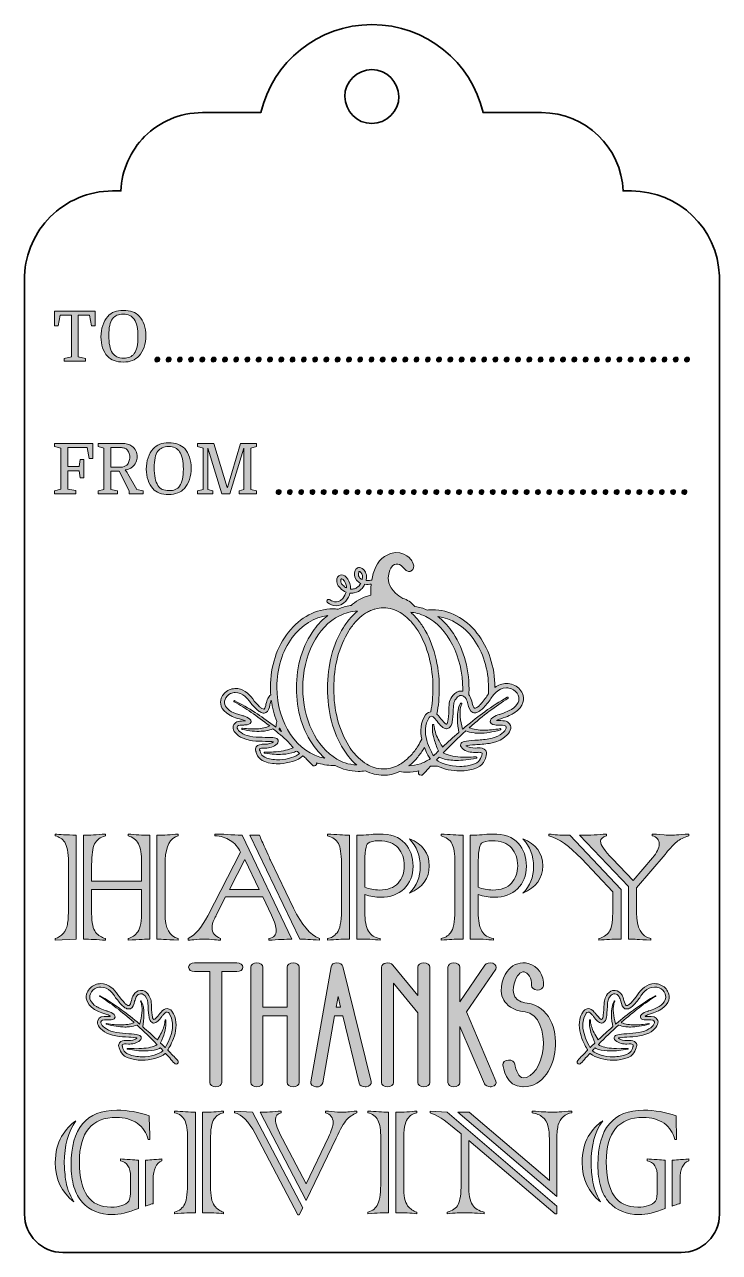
# Model space of a CAD drawing. Extents: x 91 to 846, y -1045 to 288.
import ezdxf

# ---------------------------------------------------------------- set-up
doc = ezdxf.new("R2010")
doc.units = 0
doc.header["$MEASUREMENT"] = 0
doc.layers.add('Layer 1', color=7, linetype='Continuous', lineweight=0)

# ---------------------------------------------------------------- blocks, each defined once
blk = doc.blocks.new('Block_3')
at = {"layer": 'Layer 1', "true_color": 0x000000, "transparency": 33554687}
h = blk.add_hatch(color=18, dxfattribs=at)
h.dxf.hatch_style = 2
edge = h.paths.add_edge_path()
edge.add_spline(control_points=[(235.2, -78.4), (233.6, -78.4), (232.6, -77.2), (232.9, -75.6), (233.1, -74.2), (234.5, -73), (235.8, -73), (237.4, -73), (238.6, -74.3), (238.2, -75.9), (238, -77.3), (236.7, -78.4), (235.2, -78.4)], knot_values=[0, 0, 0, 0, 1, 1, 1, 2, 2, 2, 3, 3, 3, 4, 4, 4, 4], degree=3, periodic=0)
h = blk.add_hatch(color=18, dxfattribs=at)
h.dxf.hatch_style = 2
edge = h.paths.add_edge_path()
edge.add_spline(control_points=[(247.5, -78.4), (245.8, -78.4), (244.9, -77.2), (245.2, -75.6), (245.4, -74.2), (246.7, -73), (248.1, -73), (249.6, -73), (250.8, -74.3), (250.5, -75.9), (250.3, -77.3), (248.9, -78.4), (247.5, -78.4)], knot_values=[0, 0, 0, 0, 1, 1, 1, 2, 2, 2, 3, 3, 3, 4, 4, 4, 4], degree=3, periodic=0)
h = blk.add_hatch(color=18, dxfattribs=at)
h.dxf.hatch_style = 2
edge = h.paths.add_edge_path()
edge.add_spline(control_points=[(259.7, -78.4), (258.1, -78.4), (257.1, -77.2), (257.4, -75.6), (257.6, -74.2), (259, -73), (260.3, -73), (261.9, -73), (263, -74.3), (262.7, -75.9), (262.5, -77.3), (261.1, -78.4), (259.7, -78.4)], knot_values=[0, 0, 0, 0, 1, 1, 1, 2, 2, 2, 3, 3, 3, 4, 4, 4, 4], degree=3, periodic=0)
h = blk.add_hatch(color=18, dxfattribs=at)
h.dxf.hatch_style = 2
edge = h.paths.add_edge_path()
edge.add_spline(control_points=[(271.9, -78.4), (270.3, -78.4), (269.4, -77.2), (269.6, -75.6), (269.8, -74.2), (271.2, -73), (272.6, -73), (274.1, -73), (275.3, -74.3), (274.9, -75.9), (274.7, -77.3), (273.4, -78.4), (271.9, -78.4)], knot_values=[0, 0, 0, 0, 1, 1, 1, 2, 2, 2, 3, 3, 3, 4, 4, 4, 4], degree=3, periodic=0)
h = blk.add_hatch(color=18, dxfattribs=at)
h.dxf.hatch_style = 2
edge = h.paths.add_edge_path()
edge.add_spline(control_points=[(284.2, -78.4), (282.5, -78.4), (281.6, -77.2), (281.9, -75.6), (282.1, -74.2), (283.4, -73), (284.8, -73), (286.4, -73), (287.5, -74.3), (287.2, -75.9), (287, -77.3), (285.6, -78.4), (284.2, -78.4)], knot_values=[0, 0, 0, 0, 1, 1, 1, 2, 2, 2, 3, 3, 3, 4, 4, 4, 4], degree=3, periodic=0)
h = blk.add_hatch(color=18, dxfattribs=at)
h.dxf.hatch_style = 2
edge = h.paths.add_edge_path()
edge.add_spline(control_points=[(296.4, -78.4), (294.8, -78.4), (293.8, -77.2), (294.1, -75.6), (294.3, -74.2), (295.7, -73), (297, -73), (298.6, -73), (299.8, -74.3), (299.4, -75.9), (299.2, -77.3), (297.8, -78.4), (296.4, -78.4)], knot_values=[0, 0, 0, 0, 1, 1, 1, 2, 2, 2, 3, 3, 3, 4, 4, 4, 4], degree=3, periodic=0)
h = blk.add_hatch(color=18, dxfattribs=at)
h.dxf.hatch_style = 2
edge = h.paths.add_edge_path()
edge.add_spline(control_points=[(308.7, -78.4), (307, -78.4), (306.1, -77.2), (306.3, -75.6), (306.6, -74.2), (307.9, -73), (309.3, -73), (310.8, -73), (312, -74.3), (311.7, -75.9), (311.4, -77.3), (310.1, -78.4), (308.7, -78.4)], knot_values=[0, 0, 0, 0, 1, 1, 1, 2, 2, 2, 3, 3, 3, 4, 4, 4, 4], degree=3, periodic=0)
h = blk.add_hatch(color=18, dxfattribs=at)
h.dxf.hatch_style = 2
edge = h.paths.add_edge_path()
edge.add_spline(control_points=[(320.9, -78.4), (319.3, -78.4), (318.3, -77.2), (318.6, -75.6), (318.8, -74.2), (320.2, -73), (321.5, -73), (323.1, -73), (324.2, -74.3), (323.9, -75.9), (323.7, -77.3), (322.3, -78.4), (320.9, -78.4)], knot_values=[0, 0, 0, 0, 1, 1, 1, 2, 2, 2, 3, 3, 3, 4, 4, 4, 4], degree=3, periodic=0)
h = blk.add_hatch(color=18, dxfattribs=at)
h.dxf.hatch_style = 2
edge = h.paths.add_edge_path()
edge.add_spline(control_points=[(333.1, -78.4), (331.5, -78.4), (330.6, -77.2), (330.8, -75.6), (331, -74.2), (332.4, -73), (333.8, -73), (335.3, -73), (336.5, -74.3), (336.1, -75.9), (335.9, -77.3), (334.6, -78.4), (333.1, -78.4)], knot_values=[0, 0, 0, 0, 1, 1, 1, 2, 2, 2, 3, 3, 3, 4, 4, 4, 4], degree=3, periodic=0)
h = blk.add_hatch(color=18, dxfattribs=at)
h.dxf.hatch_style = 2
edge = h.paths.add_edge_path()
edge.add_spline(control_points=[(345.4, -78.4), (343.7, -78.4), (342.8, -77.2), (343.1, -75.6), (343.3, -74.2), (344.6, -73), (346, -73), (347.6, -73), (348.7, -74.3), (348.4, -75.9), (348.2, -77.3), (346.8, -78.4), (345.4, -78.4)], knot_values=[0, 0, 0, 0, 1, 1, 1, 2, 2, 2, 3, 3, 3, 4, 4, 4, 4], degree=3, periodic=0)
h = blk.add_hatch(color=18, dxfattribs=at)
h.dxf.hatch_style = 2
edge = h.paths.add_edge_path()
edge.add_spline(control_points=[(357.6, -78.4), (356, -78.4), (355, -77.2), (355.3, -75.6), (355.5, -74.2), (356.9, -73), (358.2, -73), (359.8, -73), (361, -74.3), (360.6, -75.9), (360.4, -77.3), (359, -78.4), (357.6, -78.4)], knot_values=[0, 0, 0, 0, 1, 1, 1, 2, 2, 2, 3, 3, 3, 4, 4, 4, 4], degree=3, periodic=0)
h = blk.add_hatch(color=18, dxfattribs=at)
h.dxf.hatch_style = 2
edge = h.paths.add_edge_path()
edge.add_spline(control_points=[(369.9, -78.4), (368.2, -78.4), (367.3, -77.2), (367.5, -75.6), (367.8, -74.2), (369.1, -73), (370.5, -73), (372, -73), (373.2, -74.3), (372.9, -75.9), (372.6, -77.3), (371.3, -78.4), (369.9, -78.4)], knot_values=[0, 0, 0, 0, 1, 1, 1, 2, 2, 2, 3, 3, 3, 4, 4, 4, 4], degree=3, periodic=0)
h = blk.add_hatch(color=18, dxfattribs=at)
h.dxf.hatch_style = 2
edge = h.paths.add_edge_path()
edge.add_spline(control_points=[(382.1, -78.4), (380.5, -78.4), (379.5, -77.2), (379.8, -75.6), (380, -74.2), (381.3, -73), (382.7, -73), (384.3, -73), (385.4, -74.3), (385.1, -75.9), (384.9, -77.3), (383.5, -78.4), (382.1, -78.4)], knot_values=[0, 0, 0, 0, 1, 1, 1, 2, 2, 2, 3, 3, 3, 4, 4, 4, 4], degree=3, periodic=0)
h = blk.add_hatch(color=18, dxfattribs=at)
h.dxf.hatch_style = 2
edge = h.paths.add_edge_path()
edge.add_spline(control_points=[(394.3, -78.4), (392.7, -78.4), (391.8, -77.2), (392, -75.6), (392.2, -74.2), (393.6, -73), (394.9, -73), (396.5, -73), (397.7, -74.3), (397.3, -75.9), (397.1, -77.3), (395.8, -78.4), (394.3, -78.4)], knot_values=[0, 0, 0, 0, 1, 1, 1, 2, 2, 2, 3, 3, 3, 4, 4, 4, 4], degree=3, periodic=0)
h = blk.add_hatch(color=18, dxfattribs=at)
h.dxf.hatch_style = 2
edge = h.paths.add_edge_path()
edge.add_spline(control_points=[(406.6, -78.4), (404.9, -78.4), (404, -77.2), (404.3, -75.6), (404.5, -74.2), (405.8, -73), (407.2, -73), (408.8, -73), (409.9, -74.3), (409.6, -75.9), (409.4, -77.3), (408, -78.4), (406.6, -78.4)], knot_values=[0, 0, 0, 0, 1, 1, 1, 2, 2, 2, 3, 3, 3, 4, 4, 4, 4], degree=3, periodic=0)
h = blk.add_hatch(color=18, dxfattribs=at)
h.dxf.hatch_style = 2
edge = h.paths.add_edge_path()
edge.add_spline(control_points=[(418.8, -78.4), (417.2, -78.4), (416.2, -77.2), (416.5, -75.6), (416.7, -74.2), (418.1, -73), (419.4, -73), (421, -73), (422.1, -74.3), (421.8, -75.9), (421.6, -77.3), (420.2, -78.4), (418.8, -78.4)], knot_values=[0, 0, 0, 0, 1, 1, 1, 2, 2, 2, 3, 3, 3, 4, 4, 4, 4], degree=3, periodic=0)
h = blk.add_hatch(color=18, dxfattribs=at)
h.dxf.hatch_style = 2
edge = h.paths.add_edge_path()
edge.add_spline(control_points=[(431.1, -78.4), (429.4, -78.4), (428.5, -77.2), (428.7, -75.6), (428.9, -74.2), (430.3, -73), (431.7, -73), (433.2, -73), (434.4, -74.3), (434, -75.9), (433.8, -77.3), (432.5, -78.4), (431.1, -78.4)], knot_values=[0, 0, 0, 0, 1, 1, 1, 2, 2, 2, 3, 3, 3, 4, 4, 4, 4], degree=3, periodic=0)
h = blk.add_hatch(color=18, dxfattribs=at)
h.dxf.hatch_style = 2
edge = h.paths.add_edge_path()
edge.add_spline(control_points=[(443.3, -78.4), (441.7, -78.4), (440.7, -77.2), (441, -75.6), (441.2, -74.2), (442.5, -73), (443.9, -73), (445.5, -73), (446.6, -74.3), (446.3, -75.9), (446.1, -77.3), (444.7, -78.4), (443.3, -78.4)], knot_values=[0, 0, 0, 0, 1, 1, 1, 2, 2, 2, 3, 3, 3, 4, 4, 4, 4], degree=3, periodic=0)
h = blk.add_hatch(color=18, dxfattribs=at)
h.dxf.hatch_style = 2
edge = h.paths.add_edge_path()
edge.add_spline(control_points=[(455.5, -78.4), (453.9, -78.4), (453, -77.2), (453.2, -75.6), (453.4, -74.2), (454.8, -73), (456.1, -73), (457.7, -73), (458.9, -74.3), (458.5, -75.9), (458.3, -77.3), (457, -78.4), (455.5, -78.4)], knot_values=[0, 0, 0, 0, 1, 1, 1, 2, 2, 2, 3, 3, 3, 4, 4, 4, 4], degree=3, periodic=0)
h = blk.add_hatch(color=18, dxfattribs=at)
h.dxf.hatch_style = 2
edge = h.paths.add_edge_path()
edge.add_spline(control_points=[(467.8, -78.4), (466.1, -78.4), (465.2, -77.2), (465.5, -75.6), (465.7, -74.2), (467, -73), (468.4, -73), (470, -73), (471.1, -74.3), (470.8, -75.9), (470.6, -77.3), (469.2, -78.4), (467.8, -78.4)], knot_values=[0, 0, 0, 0, 1, 1, 1, 2, 2, 2, 3, 3, 3, 4, 4, 4, 4], degree=3, periodic=0)
h = blk.add_hatch(color=18, dxfattribs=at)
h.dxf.hatch_style = 2
edge = h.paths.add_edge_path()
edge.add_spline(control_points=[(480, -78.4), (478.4, -78.4), (477.4, -77.2), (477.7, -75.6), (477.9, -74.2), (479.3, -73), (480.6, -73), (482.2, -73), (483.3, -74.3), (483, -75.9), (482.8, -77.3), (481.4, -78.4), (480, -78.4)], knot_values=[0, 0, 0, 0, 1, 1, 1, 2, 2, 2, 3, 3, 3, 4, 4, 4, 4], degree=3, periodic=0)
h = blk.add_hatch(color=18, dxfattribs=at)
h.dxf.hatch_style = 2
edge = h.paths.add_edge_path()
edge.add_spline(control_points=[(492.3, -78.4), (490.6, -78.4), (489.7, -77.2), (489.9, -75.6), (490.1, -74.2), (491.5, -73), (492.9, -73), (494.4, -73), (495.6, -74.3), (495.2, -75.9), (495, -77.3), (493.7, -78.4), (492.3, -78.4)], knot_values=[0, 0, 0, 0, 1, 1, 1, 2, 2, 2, 3, 3, 3, 4, 4, 4, 4], degree=3, periodic=0)
h = blk.add_hatch(color=18, dxfattribs=at)
h.dxf.hatch_style = 2
edge = h.paths.add_edge_path()
edge.add_spline(control_points=[(504.5, -78.4), (502.9, -78.4), (501.9, -77.2), (502.2, -75.6), (502.4, -74.2), (503.7, -73), (505.1, -73), (506.7, -73), (507.8, -74.3), (507.5, -75.9), (507.3, -77.3), (505.9, -78.4), (504.5, -78.4)], knot_values=[0, 0, 0, 0, 1, 1, 1, 2, 2, 2, 3, 3, 3, 4, 4, 4, 4], degree=3, periodic=0)
h = blk.add_hatch(color=18, dxfattribs=at)
h.dxf.hatch_style = 2
edge = h.paths.add_edge_path()
edge.add_spline(control_points=[(516.7, -78.4), (515.1, -78.4), (514.1, -77.2), (514.4, -75.6), (514.6, -74.2), (516, -73), (517.3, -73), (518.9, -73), (520.1, -74.3), (519.7, -75.9), (519.5, -77.3), (518.2, -78.4), (516.7, -78.4)], knot_values=[0, 0, 0, 0, 1, 1, 1, 2, 2, 2, 3, 3, 3, 4, 4, 4, 4], degree=3, periodic=0)
h = blk.add_hatch(color=18, dxfattribs=at)
h.dxf.hatch_style = 2
edge = h.paths.add_edge_path()
edge.add_spline(control_points=[(529, -78.4), (527.3, -78.4), (526.4, -77.2), (526.7, -75.6), (526.9, -74.2), (528.2, -73), (529.6, -73), (531.1, -73), (532.3, -74.3), (532, -75.9), (531.8, -77.3), (530.4, -78.4), (529, -78.4)], knot_values=[0, 0, 0, 0, 1, 1, 1, 2, 2, 2, 3, 3, 3, 4, 4, 4, 4], degree=3, periodic=0)
h = blk.add_hatch(color=18, dxfattribs=at)
h.dxf.hatch_style = 2
edge = h.paths.add_edge_path()
edge.add_spline(control_points=[(541.2, -78.4), (539.6, -78.4), (538.6, -77.2), (538.9, -75.6), (539.1, -74.2), (540.5, -73), (541.8, -73), (543.4, -73), (544.5, -74.3), (544.2, -75.9), (544, -77.3), (542.6, -78.4), (541.2, -78.4)], knot_values=[0, 0, 0, 0, 1, 1, 1, 2, 2, 2, 3, 3, 3, 4, 4, 4, 4], degree=3, periodic=0)
h = blk.add_hatch(color=18, dxfattribs=at)
h.dxf.hatch_style = 2
edge = h.paths.add_edge_path()
edge.add_spline(control_points=[(553.5, -78.4), (551.8, -78.4), (550.9, -77.2), (551.1, -75.6), (551.3, -74.2), (552.7, -73), (554.1, -73), (555.6, -73), (556.8, -74.3), (556.4, -75.9), (556.2, -77.3), (554.9, -78.4), (553.5, -78.4)], knot_values=[0, 0, 0, 0, 1, 1, 1, 2, 2, 2, 3, 3, 3, 4, 4, 4, 4], degree=3, periodic=0)
h = blk.add_hatch(color=18, dxfattribs=at)
h.dxf.hatch_style = 2
edge = h.paths.add_edge_path()
edge.add_spline(control_points=[(565.7, -78.4), (564.1, -78.4), (563.1, -77.2), (563.4, -75.6), (563.6, -74.2), (564.9, -73), (566.3, -73), (567.9, -73), (569, -74.3), (568.7, -75.9), (568.5, -77.3), (567.1, -78.4), (565.7, -78.4)], knot_values=[0, 0, 0, 0, 1, 1, 1, 2, 2, 2, 3, 3, 3, 4, 4, 4, 4], degree=3, periodic=0)
h = blk.add_hatch(color=18, dxfattribs=at)
h.dxf.hatch_style = 2
edge = h.paths.add_edge_path()
edge.add_spline(control_points=[(577.9, -78.4), (576.3, -78.4), (575.3, -77.2), (575.6, -75.6), (575.8, -74.2), (577.2, -73), (578.5, -73), (580.1, -73), (581.3, -74.3), (580.9, -75.9), (580.7, -77.3), (579.4, -78.4), (577.9, -78.4)], knot_values=[0, 0, 0, 0, 1, 1, 1, 2, 2, 2, 3, 3, 3, 4, 4, 4, 4], degree=3, periodic=0)
h = blk.add_hatch(color=18, dxfattribs=at)
h.dxf.hatch_style = 2
edge = h.paths.add_edge_path()
edge.add_spline(control_points=[(590.2, -78.4), (588.5, -78.4), (587.6, -77.2), (587.9, -75.6), (588.1, -74.2), (589.4, -73), (590.8, -73), (592.3, -73), (593.5, -74.3), (593.2, -75.9), (593, -77.3), (591.6, -78.4), (590.2, -78.4)], knot_values=[0, 0, 0, 0, 1, 1, 1, 2, 2, 2, 3, 3, 3, 4, 4, 4, 4], degree=3, periodic=0)
h = blk.add_hatch(color=18, dxfattribs=at)
h.dxf.hatch_style = 2
edge = h.paths.add_edge_path()
edge.add_spline(control_points=[(602.4, -78.4), (600.8, -78.4), (599.8, -77.2), (600.1, -75.6), (600.3, -74.2), (601.7, -73), (603, -73), (604.6, -73), (605.7, -74.3), (605.4, -75.9), (605.2, -77.3), (603.8, -78.4), (602.4, -78.4)], knot_values=[0, 0, 0, 0, 1, 1, 1, 2, 2, 2, 3, 3, 3, 4, 4, 4, 4], degree=3, periodic=0)
h = blk.add_hatch(color=18, dxfattribs=at)
h.dxf.hatch_style = 2
edge = h.paths.add_edge_path()
edge.add_spline(control_points=[(614.6, -78.4), (613, -78.4), (612.1, -77.2), (612.3, -75.6), (612.5, -74.2), (613.9, -73), (615.3, -73), (616.8, -73), (618, -74.3), (617.6, -75.9), (617.4, -77.3), (616.1, -78.4), (614.6, -78.4)], knot_values=[0, 0, 0, 0, 1, 1, 1, 2, 2, 2, 3, 3, 3, 4, 4, 4, 4], degree=3, periodic=0)
h = blk.add_hatch(color=18, dxfattribs=at)
h.dxf.hatch_style = 2
edge = h.paths.add_edge_path()
edge.add_spline(control_points=[(626.9, -78.4), (625.3, -78.4), (624.3, -77.2), (624.6, -75.6), (624.8, -74.2), (626.1, -73), (627.5, -73), (629.1, -73), (630.2, -74.3), (629.9, -75.9), (629.7, -77.3), (628.3, -78.4), (626.9, -78.4)], knot_values=[0, 0, 0, 0, 1, 1, 1, 2, 2, 2, 3, 3, 3, 4, 4, 4, 4], degree=3, periodic=0)
h = blk.add_hatch(color=18, dxfattribs=at)
h.dxf.hatch_style = 2
edge = h.paths.add_edge_path()
edge.add_spline(control_points=[(639.1, -78.4), (637.5, -78.4), (636.5, -77.2), (636.8, -75.6), (637, -74.2), (638.4, -73), (639.7, -73), (641.3, -73), (642.5, -74.3), (642.1, -75.9), (641.9, -77.3), (640.6, -78.4), (639.1, -78.4)], knot_values=[0, 0, 0, 0, 1, 1, 1, 2, 2, 2, 3, 3, 3, 4, 4, 4, 4], degree=3, periodic=0)
h = blk.add_hatch(color=18, dxfattribs=at)
h.dxf.hatch_style = 2
edge = h.paths.add_edge_path()
edge.add_spline(control_points=[(651.4, -78.4), (649.7, -78.4), (648.8, -77.2), (649.1, -75.6), (649.3, -74.2), (650.6, -73), (652, -73), (653.5, -73), (654.7, -74.3), (654.4, -75.9), (654.2, -77.3), (652.8, -78.4), (651.4, -78.4)], knot_values=[0, 0, 0, 0, 1, 1, 1, 2, 2, 2, 3, 3, 3, 4, 4, 4, 4], degree=3, periodic=0)
h = blk.add_hatch(color=18, dxfattribs=at)
h.dxf.hatch_style = 2
edge = h.paths.add_edge_path()
edge.add_spline(control_points=[(663.6, -78.4), (662, -78.4), (661, -77.2), (661.3, -75.6), (661.5, -74.2), (662.9, -73), (664.2, -73), (665.8, -73), (666.9, -74.3), (666.6, -75.9), (666.4, -77.3), (665, -78.4), (663.6, -78.4)], knot_values=[0, 0, 0, 0, 1, 1, 1, 2, 2, 2, 3, 3, 3, 4, 4, 4, 4], degree=3, periodic=0)
h = blk.add_hatch(color=18, dxfattribs=at)
h.dxf.hatch_style = 2
edge = h.paths.add_edge_path()
edge.add_spline(control_points=[(675.8, -78.4), (674.2, -78.4), (673.3, -77.2), (673.5, -75.6), (673.7, -74.2), (675.1, -73), (676.5, -73), (678, -73), (679.2, -74.3), (678.8, -75.9), (678.6, -77.3), (677.3, -78.4), (675.8, -78.4)], knot_values=[0, 0, 0, 0, 1, 1, 1, 2, 2, 2, 3, 3, 3, 4, 4, 4, 4], degree=3, periodic=0)
h = blk.add_hatch(color=18, dxfattribs=at)
h.dxf.hatch_style = 2
edge = h.paths.add_edge_path()
edge.add_spline(control_points=[(688.1, -78.4), (686.5, -78.4), (685.5, -77.2), (685.8, -75.6), (686, -74.2), (687.3, -73), (688.7, -73), (690.3, -73), (691.4, -74.3), (691.1, -75.9), (690.9, -77.3), (689.5, -78.4), (688.1, -78.4)], knot_values=[0, 0, 0, 0, 1, 1, 1, 2, 2, 2, 3, 3, 3, 4, 4, 4, 4], degree=3, periodic=0)
h = blk.add_hatch(color=18, dxfattribs=at)
h.dxf.hatch_style = 2
edge = h.paths.add_edge_path()
edge.add_spline(control_points=[(700.3, -78.4), (698.7, -78.4), (697.7, -77.2), (698, -75.6), (698.2, -74.2), (699.6, -73), (700.9, -73), (702.5, -73), (703.7, -74.3), (703.3, -75.9), (703.1, -77.3), (701.8, -78.4), (700.3, -78.4)], knot_values=[0, 0, 0, 0, 1, 1, 1, 2, 2, 2, 3, 3, 3, 4, 4, 4, 4], degree=3, periodic=0)
h = blk.add_hatch(color=18, dxfattribs=at)
h.dxf.hatch_style = 2
edge = h.paths.add_edge_path()
edge.add_spline(control_points=[(712.6, -78.4), (710.9, -78.4), (710, -77.2), (710.3, -75.6), (710.5, -74.2), (711.8, -73), (713.2, -73), (714.7, -73), (715.9, -74.3), (715.6, -75.9), (715.4, -77.3), (714, -78.4), (712.6, -78.4)], knot_values=[0, 0, 0, 0, 1, 1, 1, 2, 2, 2, 3, 3, 3, 4, 4, 4, 4], degree=3, periodic=0)
h = blk.add_hatch(color=18, dxfattribs=at)
h.dxf.hatch_style = 2
edge = h.paths.add_edge_path()
edge.add_spline(control_points=[(724.8, -78.4), (723.2, -78.4), (722.2, -77.2), (722.5, -75.6), (722.7, -74.2), (724.1, -73), (725.4, -73), (727, -73), (728.1, -74.3), (727.8, -75.9), (727.6, -77.3), (726.2, -78.4), (724.8, -78.4)], knot_values=[0, 0, 0, 0, 1, 1, 1, 2, 2, 2, 3, 3, 3, 4, 4, 4, 4], degree=3, periodic=0)
h = blk.add_hatch(color=18, dxfattribs=at)
h.dxf.hatch_style = 2
edge = h.paths.add_edge_path()
edge.add_spline(control_points=[(737, -78.4), (735.4, -78.4), (734.5, -77.2), (734.7, -75.6), (734.9, -74.2), (736.3, -73), (737.7, -73), (739.2, -73), (740.4, -74.3), (740, -75.9), (739.8, -77.3), (738.5, -78.4), (737, -78.4)], knot_values=[0, 0, 0, 0, 1, 1, 1, 2, 2, 2, 3, 3, 3, 4, 4, 4, 4], degree=3, periodic=0)
h = blk.add_hatch(color=18, dxfattribs=at)
h.dxf.hatch_style = 2
edge = h.paths.add_edge_path()
edge.add_spline(control_points=[(749.3, -78.4), (747.7, -78.4), (746.7, -77.2), (747, -75.6), (747.2, -74.2), (748.5, -73), (749.9, -73), (751.5, -73), (752.6, -74.3), (752.3, -75.9), (752.1, -77.3), (750.7, -78.4), (749.3, -78.4)], knot_values=[0, 0, 0, 0, 1, 1, 1, 2, 2, 2, 3, 3, 3, 4, 4, 4, 4], degree=3, periodic=0)
h = blk.add_hatch(color=18, dxfattribs=at)
h.dxf.hatch_style = 2
edge = h.paths.add_edge_path()
edge.add_spline(control_points=[(761.5, -78.4), (759.9, -78.4), (758.9, -77.2), (759.2, -75.6), (759.4, -74.2), (760.8, -73), (762.1, -73), (763.7, -73), (764.9, -74.3), (764.5, -75.9), (764.3, -77.3), (763, -78.4), (761.5, -78.4)], knot_values=[0, 0, 0, 0, 1, 1, 1, 2, 2, 2, 3, 3, 3, 4, 4, 4, 4], degree=3, periodic=0)
h = blk.add_hatch(color=18, dxfattribs=at)
h.dxf.hatch_style = 2
edge = h.paths.add_edge_path()
edge.add_spline(control_points=[(773.8, -78.4), (772.1, -78.4), (771.2, -77.2), (771.5, -75.6), (771.7, -74.2), (773, -73), (774.4, -73), (775.9, -73), (777.1, -74.3), (776.8, -75.9), (776.5, -77.3), (775.2, -78.4), (773.8, -78.4)], knot_values=[0, 0, 0, 0, 1, 1, 1, 2, 2, 2, 3, 3, 3, 4, 4, 4, 4], degree=3, periodic=0)
h = blk.add_hatch(color=18, dxfattribs=at)
h.dxf.hatch_style = 2
edge = h.paths.add_edge_path()
edge.add_spline(control_points=[(786, -78.4), (784.4, -78.4), (783.4, -77.2), (783.7, -75.6), (783.9, -74.2), (785.3, -73), (786.6, -73), (788.2, -73), (789.3, -74.3), (789, -75.9), (788.8, -77.3), (787.4, -78.4), (786, -78.4)], knot_values=[0, 0, 0, 0, 1, 1, 1, 2, 2, 2, 3, 3, 3, 4, 4, 4, 4], degree=3, periodic=0)
h = blk.add_hatch(color=18, dxfattribs=at)
h.dxf.hatch_style = 2
edge = h.paths.add_edge_path()
edge.add_spline(control_points=[(798.2, -78.4), (796.6, -78.4), (795.7, -77.2), (795.9, -75.6), (796.1, -74.2), (797.5, -73), (798.9, -73), (800.4, -73), (801.6, -74.3), (801.2, -75.9), (801, -77.3), (799.7, -78.4), (798.2, -78.4)], knot_values=[0, 0, 0, 0, 1, 1, 1, 2, 2, 2, 3, 3, 3, 4, 4, 4, 4], degree=3, periodic=0)
h = blk.add_hatch(color=18, dxfattribs=at)
h.dxf.hatch_style = 2
edge = h.paths.add_edge_path()
edge.add_spline(control_points=[(810.5, -78.4), (808.8, -78.4), (807.9, -77.2), (808.2, -75.6), (808.4, -74.2), (809.7, -73), (811.1, -73), (812.7, -73), (813.8, -74.3), (813.5, -75.9), (813.3, -77.3), (811.9, -78.4), (810.5, -78.4)], knot_values=[0, 0, 0, 0, 1, 1, 1, 2, 2, 2, 3, 3, 3, 4, 4, 4, 4], degree=3, periodic=0)
at = {"layer": 'Layer 1'}
for points in [[(235.2, -78.4), (233.6, -78.4), (232.6, -77.2), (232.9, -75.6), (233.1, -74.2), (234.5, -73), (235.8, -73), (237.4, -73), (238.6, -74.3), (238.2, -75.9), (238, -77.3), (236.7, -78.4), (235.2, -78.4)], [(247.5, -78.4), (245.8, -78.4), (244.9, -77.2), (245.2, -75.6), (245.4, -74.2), (246.7, -73), (248.1, -73), (249.6, -73), (250.8, -74.3), (250.5, -75.9), (250.3, -77.3), (248.9, -78.4), (247.5, -78.4)], [(259.7, -78.4), (258.1, -78.4), (257.1, -77.2), (257.4, -75.6), (257.6, -74.2), (259, -73), (260.3, -73), (261.9, -73), (263, -74.3), (262.7, -75.9), (262.5, -77.3), (261.1, -78.4), (259.7, -78.4)], [(271.9, -78.4), (270.3, -78.4), (269.4, -77.2), (269.6, -75.6), (269.8, -74.2), (271.2, -73), (272.6, -73), (274.1, -73), (275.3, -74.3), (274.9, -75.9), (274.7, -77.3), (273.4, -78.4), (271.9, -78.4)], [(284.2, -78.4), (282.5, -78.4), (281.6, -77.2), (281.9, -75.6), (282.1, -74.2), (283.4, -73), (284.8, -73), (286.4, -73), (287.5, -74.3), (287.2, -75.9), (287, -77.3), (285.6, -78.4), (284.2, -78.4)], [(296.4, -78.4), (294.8, -78.4), (293.8, -77.2), (294.1, -75.6), (294.3, -74.2), (295.7, -73), (297, -73), (298.6, -73), (299.8, -74.3), (299.4, -75.9), (299.2, -77.3), (297.8, -78.4), (296.4, -78.4)], [(308.7, -78.4), (307, -78.4), (306.1, -77.2), (306.3, -75.6), (306.6, -74.2), (307.9, -73), (309.3, -73), (310.8, -73), (312, -74.3), (311.7, -75.9), (311.4, -77.3), (310.1, -78.4), (308.7, -78.4)], [(320.9, -78.4), (319.3, -78.4), (318.3, -77.2), (318.6, -75.6), (318.8, -74.2), (320.2, -73), (321.5, -73), (323.1, -73), (324.2, -74.3), (323.9, -75.9), (323.7, -77.3), (322.3, -78.4), (320.9, -78.4)], [(333.1, -78.4), (331.5, -78.4), (330.6, -77.2), (330.8, -75.6), (331, -74.2), (332.4, -73), (333.8, -73), (335.3, -73), (336.5, -74.3), (336.1, -75.9), (335.9, -77.3), (334.6, -78.4), (333.1, -78.4)], [(345.4, -78.4), (343.7, -78.4), (342.8, -77.2), (343.1, -75.6), (343.3, -74.2), (344.6, -73), (346, -73), (347.6, -73), (348.7, -74.3), (348.4, -75.9), (348.2, -77.3), (346.8, -78.4), (345.4, -78.4)], [(357.6, -78.4), (356, -78.4), (355, -77.2), (355.3, -75.6), (355.5, -74.2), (356.9, -73), (358.2, -73), (359.8, -73), (361, -74.3), (360.6, -75.9), (360.4, -77.3), (359, -78.4), (357.6, -78.4)], [(369.9, -78.4), (368.2, -78.4), (367.3, -77.2), (367.5, -75.6), (367.8, -74.2), (369.1, -73), (370.5, -73), (372, -73), (373.2, -74.3), (372.9, -75.9), (372.6, -77.3), (371.3, -78.4), (369.9, -78.4)], [(382.1, -78.4), (380.5, -78.4), (379.5, -77.2), (379.8, -75.6), (380, -74.2), (381.3, -73), (382.7, -73), (384.3, -73), (385.4, -74.3), (385.1, -75.9), (384.9, -77.3), (383.5, -78.4), (382.1, -78.4)], [(394.3, -78.4), (392.7, -78.4), (391.8, -77.2), (392, -75.6), (392.2, -74.2), (393.6, -73), (394.9, -73), (396.5, -73), (397.7, -74.3), (397.3, -75.9), (397.1, -77.3), (395.8, -78.4), (394.3, -78.4)], [(406.6, -78.4), (404.9, -78.4), (404, -77.2), (404.3, -75.6), (404.5, -74.2), (405.8, -73), (407.2, -73), (408.8, -73), (409.9, -74.3), (409.6, -75.9), (409.4, -77.3), (408, -78.4), (406.6, -78.4)], [(418.8, -78.4), (417.2, -78.4), (416.2, -77.2), (416.5, -75.6), (416.7, -74.2), (418.1, -73), (419.4, -73), (421, -73), (422.1, -74.3), (421.8, -75.9), (421.6, -77.3), (420.2, -78.4), (418.8, -78.4)], [(431.1, -78.4), (429.4, -78.4), (428.5, -77.2), (428.7, -75.6), (428.9, -74.2), (430.3, -73), (431.7, -73), (433.2, -73), (434.4, -74.3), (434, -75.9), (433.8, -77.3), (432.5, -78.4), (431.1, -78.4)], [(443.3, -78.4), (441.7, -78.4), (440.7, -77.2), (441, -75.6), (441.2, -74.2), (442.5, -73), (443.9, -73), (445.5, -73), (446.6, -74.3), (446.3, -75.9), (446.1, -77.3), (444.7, -78.4), (443.3, -78.4)], [(455.5, -78.4), (453.9, -78.4), (453, -77.2), (453.2, -75.6), (453.4, -74.2), (454.8, -73), (456.1, -73), (457.7, -73), (458.9, -74.3), (458.5, -75.9), (458.3, -77.3), (457, -78.4), (455.5, -78.4)], [(467.8, -78.4), (466.1, -78.4), (465.2, -77.2), (465.5, -75.6), (465.7, -74.2), (467, -73), (468.4, -73), (470, -73), (471.1, -74.3), (470.8, -75.9), (470.6, -77.3), (469.2, -78.4), (467.8, -78.4)], [(480, -78.4), (478.4, -78.4), (477.4, -77.2), (477.7, -75.6), (477.9, -74.2), (479.3, -73), (480.6, -73), (482.2, -73), (483.3, -74.3), (483, -75.9), (482.8, -77.3), (481.4, -78.4), (480, -78.4)], [(492.3, -78.4), (490.6, -78.4), (489.7, -77.2), (489.9, -75.6), (490.1, -74.2), (491.5, -73), (492.9, -73), (494.4, -73), (495.6, -74.3), (495.2, -75.9), (495, -77.3), (493.7, -78.4), (492.3, -78.4)], [(504.5, -78.4), (502.9, -78.4), (501.9, -77.2), (502.2, -75.6), (502.4, -74.2), (503.7, -73), (505.1, -73), (506.7, -73), (507.8, -74.3), (507.5, -75.9), (507.3, -77.3), (505.9, -78.4), (504.5, -78.4)], [(516.7, -78.4), (515.1, -78.4), (514.1, -77.2), (514.4, -75.6), (514.6, -74.2), (516, -73), (517.3, -73), (518.9, -73), (520.1, -74.3), (519.7, -75.9), (519.5, -77.3), (518.2, -78.4), (516.7, -78.4)], [(529, -78.4), (527.3, -78.4), (526.4, -77.2), (526.7, -75.6), (526.9, -74.2), (528.2, -73), (529.6, -73), (531.1, -73), (532.3, -74.3), (532, -75.9), (531.8, -77.3), (530.4, -78.4), (529, -78.4)], [(541.2, -78.4), (539.6, -78.4), (538.6, -77.2), (538.9, -75.6), (539.1, -74.2), (540.5, -73), (541.8, -73), (543.4, -73), (544.5, -74.3), (544.2, -75.9), (544, -77.3), (542.6, -78.4), (541.2, -78.4)], [(553.5, -78.4), (551.8, -78.4), (550.9, -77.2), (551.1, -75.6), (551.3, -74.2), (552.7, -73), (554.1, -73), (555.6, -73), (556.8, -74.3), (556.4, -75.9), (556.2, -77.3), (554.9, -78.4), (553.5, -78.4)], [(565.7, -78.4), (564.1, -78.4), (563.1, -77.2), (563.4, -75.6), (563.6, -74.2), (564.9, -73), (566.3, -73), (567.9, -73), (569, -74.3), (568.7, -75.9), (568.5, -77.3), (567.1, -78.4), (565.7, -78.4)], [(577.9, -78.4), (576.3, -78.4), (575.3, -77.2), (575.6, -75.6), (575.8, -74.2), (577.2, -73), (578.5, -73), (580.1, -73), (581.3, -74.3), (580.9, -75.9), (580.7, -77.3), (579.4, -78.4), (577.9, -78.4)], [(590.2, -78.4), (588.5, -78.4), (587.6, -77.2), (587.9, -75.6), (588.1, -74.2), (589.4, -73), (590.8, -73), (592.3, -73), (593.5, -74.3), (593.2, -75.9), (593, -77.3), (591.6, -78.4), (590.2, -78.4)], [(602.4, -78.4), (600.8, -78.4), (599.8, -77.2), (600.1, -75.6), (600.3, -74.2), (601.7, -73), (603, -73), (604.6, -73), (605.7, -74.3), (605.4, -75.9), (605.2, -77.3), (603.8, -78.4), (602.4, -78.4)], [(614.6, -78.4), (613, -78.4), (612.1, -77.2), (612.3, -75.6), (612.5, -74.2), (613.9, -73), (615.3, -73), (616.8, -73), (618, -74.3), (617.6, -75.9), (617.4, -77.3), (616.1, -78.4), (614.6, -78.4)], [(626.9, -78.4), (625.3, -78.4), (624.3, -77.2), (624.6, -75.6), (624.8, -74.2), (626.1, -73), (627.5, -73), (629.1, -73), (630.2, -74.3), (629.9, -75.9), (629.7, -77.3), (628.3, -78.4), (626.9, -78.4)], [(639.1, -78.4), (637.5, -78.4), (636.5, -77.2), (636.8, -75.6), (637, -74.2), (638.4, -73), (639.7, -73), (641.3, -73), (642.5, -74.3), (642.1, -75.9), (641.9, -77.3), (640.6, -78.4), (639.1, -78.4)], [(651.4, -78.4), (649.7, -78.4), (648.8, -77.2), (649.1, -75.6), (649.3, -74.2), (650.6, -73), (652, -73), (653.5, -73), (654.7, -74.3), (654.4, -75.9), (654.2, -77.3), (652.8, -78.4), (651.4, -78.4)], [(663.6, -78.4), (662, -78.4), (661, -77.2), (661.3, -75.6), (661.5, -74.2), (662.9, -73), (664.2, -73), (665.8, -73), (666.9, -74.3), (666.6, -75.9), (666.4, -77.3), (665, -78.4), (663.6, -78.4)], [(675.8, -78.4), (674.2, -78.4), (673.3, -77.2), (673.5, -75.6), (673.7, -74.2), (675.1, -73), (676.5, -73), (678, -73), (679.2, -74.3), (678.8, -75.9), (678.6, -77.3), (677.3, -78.4), (675.8, -78.4)], [(688.1, -78.4), (686.5, -78.4), (685.5, -77.2), (685.8, -75.6), (686, -74.2), (687.3, -73), (688.7, -73), (690.3, -73), (691.4, -74.3), (691.1, -75.9), (690.9, -77.3), (689.5, -78.4), (688.1, -78.4)], [(700.3, -78.4), (698.7, -78.4), (697.7, -77.2), (698, -75.6), (698.2, -74.2), (699.6, -73), (700.9, -73), (702.5, -73), (703.7, -74.3), (703.3, -75.9), (703.1, -77.3), (701.8, -78.4), (700.3, -78.4)], [(712.6, -78.4), (710.9, -78.4), (710, -77.2), (710.3, -75.6), (710.5, -74.2), (711.8, -73), (713.2, -73), (714.7, -73), (715.9, -74.3), (715.6, -75.9), (715.4, -77.3), (714, -78.4), (712.6, -78.4)], [(724.8, -78.4), (723.2, -78.4), (722.2, -77.2), (722.5, -75.6), (722.7, -74.2), (724.1, -73), (725.4, -73), (727, -73), (728.1, -74.3), (727.8, -75.9), (727.6, -77.3), (726.2, -78.4), (724.8, -78.4)], [(737, -78.4), (735.4, -78.4), (734.5, -77.2), (734.7, -75.6), (734.9, -74.2), (736.3, -73), (737.7, -73), (739.2, -73), (740.4, -74.3), (740, -75.9), (739.8, -77.3), (738.5, -78.4), (737, -78.4)], [(749.3, -78.4), (747.7, -78.4), (746.7, -77.2), (747, -75.6), (747.2, -74.2), (748.5, -73), (749.9, -73), (751.5, -73), (752.6, -74.3), (752.3, -75.9), (752.1, -77.3), (750.7, -78.4), (749.3, -78.4)], [(761.5, -78.4), (759.9, -78.4), (758.9, -77.2), (759.2, -75.6), (759.4, -74.2), (760.8, -73), (762.1, -73), (763.7, -73), (764.9, -74.3), (764.5, -75.9), (764.3, -77.3), (763, -78.4), (761.5, -78.4)], [(773.8, -78.4), (772.1, -78.4), (771.2, -77.2), (771.5, -75.6), (771.7, -74.2), (773, -73), (774.4, -73), (775.9, -73), (777.1, -74.3), (776.8, -75.9), (776.5, -77.3), (775.2, -78.4), (773.8, -78.4)], [(786, -78.4), (784.4, -78.4), (783.4, -77.2), (783.7, -75.6), (783.9, -74.2), (785.3, -73), (786.6, -73), (788.2, -73), (789.3, -74.3), (789, -75.9), (788.8, -77.3), (787.4, -78.4), (786, -78.4)], [(798.2, -78.4), (796.6, -78.4), (795.7, -77.2), (795.9, -75.6), (796.1, -74.2), (797.5, -73), (798.9, -73), (800.4, -73), (801.6, -74.3), (801.2, -75.9), (801, -77.3), (799.7, -78.4), (798.2, -78.4)], [(810.5, -78.4), (808.8, -78.4), (807.9, -77.2), (808.2, -75.6), (808.4, -74.2), (809.7, -73), (811.1, -73), (812.7, -73), (813.8, -74.3), (813.5, -75.9), (813.3, -77.3), (811.9, -78.4), (810.5, -78.4)]]:
    blk.add_open_spline(points, degree=3, knots=[0, 0, 0, 0, 1, 1, 1, 2, 2, 2, 3, 3, 3, 4, 4, 4, 4], dxfattribs=at)
blk = doc.blocks.new('Block_4')
at = {"layer": 'Layer 1', "true_color": 0x000000, "transparency": 33554687}
h = blk.add_hatch(color=18, dxfattribs=at)
h.dxf.hatch_style = 2
edge = h.paths.add_edge_path()
edge.add_spline(control_points=[(123.9, -23), (123.9, -23), (168.1, -23), (168.1, -23), (168.1, -23), (168.1, -39), (168.1, -39), (168.1, -39), (164.3, -39), (164.3, -39), (164.3, -39), (161.9, -27.6), (161.9, -27.6), (161.9, -27.6), (149.7, -27.6), (149.7, -27.6), (149.7, -27.6), (149.7, -72.6), (149.7, -72.6), (149.7, -72.6), (157.6, -74.4), (157.6, -74.4), (157.6, -74.4), (157.6, -77.6), (157.6, -77.6), (157.6, -77.6), (134.4, -77.6), (134.4, -77.6), (134.4, -77.6), (134.4, -74.4), (134.4, -74.4), (134.4, -74.4), (142.3, -72.6), (142.3, -72.6), (142.3, -72.6), (142.3, -27.6), (142.3, -27.6), (142.3, -27.6), (130.1, -27.6), (130.1, -27.6), (130.1, -27.6), (127.8, -39), (127.8, -39), (127.8, -39), (123.9, -39), (123.9, -39), (123.9, -39), (123.9, -23), (123.9, -23)], knot_values=[0, 0, 0, 0, 1, 1, 1, 2, 2, 2, 3, 3, 3, 4, 4, 4, 5, 5, 5, 6, 6, 6, 7, 7, 7, 8, 8, 8, 9, 9, 9, 10, 10, 10, 11, 11, 11, 12, 12, 12, 13, 13, 13, 14, 14, 14, 15, 15, 15, 16, 16, 16, 16], degree=3, periodic=0)
h = blk.add_hatch(color=18, dxfattribs=at)
h.dxf.hatch_style = 2
edge = h.paths.add_edge_path()
edge.add_spline(control_points=[(182.9, -49.4), (182.9, -53.6), (183.2, -57.4), (183.9, -60.6), (184.6, -63.9), (185.6, -66.5), (186.9, -68.6), (188.2, -70.5), (189.8, -71.9), (191.8, -72.8), (193.7, -73.8), (196.1, -74.2), (199, -74.2), (204.2, -74.2), (208.1, -72.6), (210.6, -69.2), (211.9, -67.4), (212.9, -64.9), (213.6, -61.8), (214.3, -58.6), (214.6, -55), (214.6, -50.8), (214.6, -46.6), (214.3, -42.9), (213.6, -39.7), (212.9, -36.5), (211.9, -34), (210.6, -32), (209.3, -30.1), (207.6, -28.7), (205.6, -27.7), (203.6, -26.8), (201.3, -26.4), (198.5, -26.4), (195.9, -26.4), (193.7, -26.8), (191.8, -27.6), (189.8, -28.5), (188.3, -29.7), (187, -31.4), (184.2, -35.1), (182.9, -41.1), (182.9, -49.4)], knot_values=[0, 0, 0, 0, 1, 1, 1, 2, 2, 2, 3, 3, 3, 4, 4, 4, 5, 5, 5, 6, 6, 6, 7, 7, 7, 8, 8, 8, 9, 9, 9, 10, 10, 10, 11, 11, 11, 12, 12, 12, 13, 13, 13, 14, 14, 14, 14], degree=3, periodic=0)
edge = h.paths.add_edge_path()
edge.add_spline(control_points=[(223.2, -49.7), (223.2, -54.1), (222.5, -58.3), (221.2, -62.1), (219.9, -66), (218.1, -69.2), (215.8, -71.8), (213.7, -74), (211.3, -75.7), (208.5, -76.8), (205.6, -77.9), (202.3, -78.4), (198.6, -78.4), (194.9, -78.4), (191.5, -77.9), (188.7, -76.8), (185.8, -75.7), (183.4, -74.2), (181.5, -72), (179.2, -69.6), (177.4, -66.6), (176.2, -62.9), (175, -59.2), (174.4, -55.2), (174.4, -51), (174.4, -46.6), (175, -42.4), (176.3, -38.6), (177.6, -34.7), (179.4, -31.5), (181.8, -28.9), (183.9, -26.6), (186.3, -24.9), (189, -23.9), (191.8, -22.8), (195, -22.3), (198.8, -22.3), (202.5, -22.3), (205.8, -22.8), (208.7, -23.8), (211.5, -24.9), (214, -26.5), (216, -28.7), (218.3, -31.1), (220.1, -34.1), (221.3, -37.8), (222.6, -41.5), (223.2, -45.5), (223.2, -49.7)], knot_values=[0, 0, 0, 0, 1, 1, 1, 2, 2, 2, 3, 3, 3, 4, 4, 4, 5, 5, 5, 6, 6, 6, 7, 7, 7, 8, 8, 8, 9, 9, 9, 10, 10, 10, 11, 11, 11, 12, 12, 12, 13, 13, 13, 14, 14, 14, 15, 15, 15, 16, 16, 16, 16], degree=3, periodic=0)
at = {"layer": 'Layer 1'}
for points, knots in [([(123.9, -23), (123.9, -23), (168.1, -23), (168.1, -23), (168.1, -23), (168.1, -39), (168.1, -39), (168.1, -39), (164.3, -39), (164.3, -39), (164.3, -39), (161.9, -27.6), (161.9, -27.6), (161.9, -27.6), (149.7, -27.6), (149.7, -27.6), (149.7, -27.6), (149.7, -72.6), (149.7, -72.6), (149.7, -72.6), (157.6, -74.4), (157.6, -74.4), (157.6, -74.4), (157.6, -77.6), (157.6, -77.6), (157.6, -77.6), (134.4, -77.6), (134.4, -77.6), (134.4, -77.6), (134.4, -74.4), (134.4, -74.4), (134.4, -74.4), (142.3, -72.6), (142.3, -72.6), (142.3, -72.6), (142.3, -27.6), (142.3, -27.6), (142.3, -27.6), (130.1, -27.6), (130.1, -27.6), (130.1, -27.6), (127.8, -39), (127.8, -39), (127.8, -39), (123.9, -39), (123.9, -39), (123.9, -39), (123.9, -23), (123.9, -23)], [0, 0, 0, 0, 1, 1, 1, 2, 2, 2, 3, 3, 3, 4, 4, 4, 5, 5, 5, 6, 6, 6, 7, 7, 7, 8, 8, 8, 9, 9, 9, 10, 10, 10, 11, 11, 11, 12, 12, 12, 13, 13, 13, 14, 14, 14, 15, 15, 15, 16, 16, 16, 16]), ([(223.2, -49.7), (223.2, -54.1), (222.5, -58.3), (221.2, -62.1), (219.9, -66), (218.1, -69.2), (215.8, -71.8), (213.7, -74), (211.3, -75.7), (208.5, -76.8), (205.6, -77.9), (202.3, -78.4), (198.6, -78.4), (194.9, -78.4), (191.5, -77.9), (188.7, -76.8), (185.8, -75.7), (183.4, -74.2), (181.5, -72), (179.2, -69.6), (177.4, -66.6), (176.2, -62.9), (175, -59.2), (174.4, -55.2), (174.4, -51), (174.4, -46.6), (175, -42.4), (176.3, -38.6), (177.6, -34.7), (179.4, -31.5), (181.8, -28.9), (183.9, -26.6), (186.3, -24.9), (189, -23.9), (191.8, -22.8), (195, -22.3), (198.8, -22.3), (202.5, -22.3), (205.8, -22.8), (208.7, -23.8), (211.5, -24.9), (214, -26.5), (216, -28.7), (218.3, -31.1), (220.1, -34.1), (221.3, -37.8), (222.6, -41.5), (223.2, -45.5), (223.2, -49.7)], [0, 0, 0, 0, 1, 1, 1, 2, 2, 2, 3, 3, 3, 4, 4, 4, 5, 5, 5, 6, 6, 6, 7, 7, 7, 8, 8, 8, 9, 9, 9, 10, 10, 10, 11, 11, 11, 12, 12, 12, 13, 13, 13, 14, 14, 14, 15, 15, 15, 16, 16, 16, 16]), ([(182.9, -49.4), (182.9, -53.6), (183.2, -57.4), (183.9, -60.6), (184.6, -63.9), (185.6, -66.5), (186.9, -68.6), (188.2, -70.5), (189.8, -71.9), (191.8, -72.8), (193.7, -73.8), (196.1, -74.2), (199, -74.2), (204.2, -74.2), (208.1, -72.6), (210.6, -69.2), (211.9, -67.4), (212.9, -64.9), (213.6, -61.8), (214.3, -58.6), (214.6, -55), (214.6, -50.8), (214.6, -46.6), (214.3, -42.9), (213.6, -39.7), (212.9, -36.5), (211.9, -34), (210.6, -32), (209.3, -30.1), (207.6, -28.7), (205.6, -27.7), (203.6, -26.8), (201.3, -26.4), (198.5, -26.4), (195.9, -26.4), (193.7, -26.8), (191.8, -27.6), (189.8, -28.5), (188.3, -29.7), (187, -31.4), (184.2, -35.1), (182.9, -41.1), (182.9, -49.4)], [0, 0, 0, 0, 1, 1, 1, 2, 2, 2, 3, 3, 3, 4, 4, 4, 5, 5, 5, 6, 6, 6, 7, 7, 7, 8, 8, 8, 9, 9, 9, 10, 10, 10, 11, 11, 11, 12, 12, 12, 13, 13, 13, 14, 14, 14, 14])]:
    blk.add_open_spline(points, degree=3, knots=knots, dxfattribs=at)
blk = doc.blocks.new('Block_2')
at = {"layer": 'Layer 1'}
for name in ['Block_4', 'Block_3']:
    blk.add_blockref(name, (0, 0), dxfattribs=at)
blk = doc.blocks.new('Block_6')
at = {"layer": 'Layer 1', "true_color": 0x000000, "transparency": 33554687}
h = blk.add_hatch(color=18, dxfattribs=at)
h.dxf.hatch_style = 2
edge = h.paths.add_edge_path()
edge.add_spline(control_points=[(367, -222.2), (365.3, -222.2), (364.4, -220.9), (364.7, -219.4), (364.9, -217.9), (366.2, -216.8), (367.6, -216.8), (369.1, -216.8), (370.3, -218.1), (370, -219.6), (369.8, -221.1), (368.4, -222.2), (367, -222.2)], knot_values=[0, 0, 0, 0, 1, 1, 1, 2, 2, 2, 3, 3, 3, 4, 4, 4, 4], degree=3, periodic=0)
h = blk.add_hatch(color=18, dxfattribs=at)
h.dxf.hatch_style = 2
edge = h.paths.add_edge_path()
edge.add_spline(control_points=[(379.2, -222.2), (377.6, -222.2), (376.6, -220.9), (376.9, -219.4), (377.1, -217.9), (378.5, -216.8), (379.8, -216.8), (381.4, -216.8), (382.5, -218.1), (382.2, -219.6), (382, -221.1), (380.6, -222.2), (379.2, -222.2)], knot_values=[0, 0, 0, 0, 1, 1, 1, 2, 2, 2, 3, 3, 3, 4, 4, 4, 4], degree=3, periodic=0)
h = blk.add_hatch(color=18, dxfattribs=at)
h.dxf.hatch_style = 2
edge = h.paths.add_edge_path()
edge.add_spline(control_points=[(391.4, -222.2), (389.8, -222.2), (388.9, -220.9), (389.1, -219.4), (389.3, -217.9), (390.7, -216.8), (392.1, -216.8), (393.6, -216.8), (394.8, -218.1), (394.4, -219.6), (394.2, -221.1), (392.9, -222.2), (391.4, -222.2)], knot_values=[0, 0, 0, 0, 1, 1, 1, 2, 2, 2, 3, 3, 3, 4, 4, 4, 4], degree=3, periodic=0)
h = blk.add_hatch(color=18, dxfattribs=at)
h.dxf.hatch_style = 2
edge = h.paths.add_edge_path()
edge.add_spline(control_points=[(403.7, -222.2), (402.1, -222.2), (401.1, -220.9), (401.4, -219.4), (401.6, -217.9), (402.9, -216.8), (404.3, -216.8), (405.9, -216.8), (407, -218.1), (406.7, -219.6), (406.5, -221.1), (405.1, -222.2), (403.7, -222.2)], knot_values=[0, 0, 0, 0, 1, 1, 1, 2, 2, 2, 3, 3, 3, 4, 4, 4, 4], degree=3, periodic=0)
h = blk.add_hatch(color=18, dxfattribs=at)
h.dxf.hatch_style = 2
edge = h.paths.add_edge_path()
edge.add_spline(control_points=[(415.9, -222.2), (414.3, -222.2), (413.3, -220.9), (413.6, -219.4), (413.8, -217.9), (415.2, -216.8), (416.5, -216.8), (418.1, -216.8), (419.3, -218.1), (418.9, -219.6), (418.7, -221.1), (417.4, -222.2), (415.9, -222.2)], knot_values=[0, 0, 0, 0, 1, 1, 1, 2, 2, 2, 3, 3, 3, 4, 4, 4, 4], degree=3, periodic=0)
h = blk.add_hatch(color=18, dxfattribs=at)
h.dxf.hatch_style = 2
edge = h.paths.add_edge_path()
edge.add_spline(control_points=[(428.2, -222.2), (426.5, -222.2), (425.6, -220.9), (425.9, -219.4), (426.1, -217.9), (427.4, -216.8), (428.8, -216.8), (430.3, -216.8), (431.5, -218.1), (431.2, -219.6), (431, -221.1), (429.6, -222.2), (428.2, -222.2)], knot_values=[0, 0, 0, 0, 1, 1, 1, 2, 2, 2, 3, 3, 3, 4, 4, 4, 4], degree=3, periodic=0)
h = blk.add_hatch(color=18, dxfattribs=at)
h.dxf.hatch_style = 2
edge = h.paths.add_edge_path()
edge.add_spline(control_points=[(440.4, -222.2), (438.8, -222.2), (437.8, -220.9), (438.1, -219.4), (438.3, -217.9), (439.7, -216.8), (441, -216.8), (442.6, -216.8), (443.7, -218.1), (443.4, -219.6), (443.2, -221.1), (441.8, -222.2), (440.4, -222.2)], knot_values=[0, 0, 0, 0, 1, 1, 1, 2, 2, 2, 3, 3, 3, 4, 4, 4, 4], degree=3, periodic=0)
h = blk.add_hatch(color=18, dxfattribs=at)
h.dxf.hatch_style = 2
edge = h.paths.add_edge_path()
edge.add_spline(control_points=[(452.6, -222.2), (451, -222.2), (450.1, -220.9), (450.3, -219.4), (450.5, -217.9), (451.9, -216.8), (453.3, -216.8), (454.8, -216.8), (456, -218.1), (455.6, -219.6), (455.4, -221.1), (454.1, -222.2), (452.6, -222.2)], knot_values=[0, 0, 0, 0, 1, 1, 1, 2, 2, 2, 3, 3, 3, 4, 4, 4, 4], degree=3, periodic=0)
h = blk.add_hatch(color=18, dxfattribs=at)
h.dxf.hatch_style = 2
edge = h.paths.add_edge_path()
edge.add_spline(control_points=[(464.9, -222.2), (463.3, -222.2), (462.3, -220.9), (462.6, -219.4), (462.8, -217.9), (464.1, -216.8), (465.5, -216.8), (467.1, -216.8), (468.2, -218.1), (467.9, -219.6), (467.7, -221.1), (466.3, -222.2), (464.9, -222.2)], knot_values=[0, 0, 0, 0, 1, 1, 1, 2, 2, 2, 3, 3, 3, 4, 4, 4, 4], degree=3, periodic=0)
h = blk.add_hatch(color=18, dxfattribs=at)
h.dxf.hatch_style = 2
edge = h.paths.add_edge_path()
edge.add_spline(control_points=[(477.1, -222.2), (475.5, -222.2), (474.5, -220.9), (474.8, -219.4), (475, -217.9), (476.4, -216.8), (477.7, -216.8), (479.3, -216.8), (480.5, -218.1), (480.1, -219.6), (479.9, -221.1), (478.6, -222.2), (477.1, -222.2)], knot_values=[0, 0, 0, 0, 1, 1, 1, 2, 2, 2, 3, 3, 3, 4, 4, 4, 4], degree=3, periodic=0)
h = blk.add_hatch(color=18, dxfattribs=at)
h.dxf.hatch_style = 2
edge = h.paths.add_edge_path()
edge.add_spline(control_points=[(489.4, -222.2), (487.7, -222.2), (486.8, -220.9), (487.1, -219.4), (487.3, -217.9), (488.6, -216.8), (490, -216.8), (491.5, -216.8), (492.7, -218.1), (492.4, -219.6), (492.2, -221.1), (490.8, -222.2), (489.4, -222.2)], knot_values=[0, 0, 0, 0, 1, 1, 1, 2, 2, 2, 3, 3, 3, 4, 4, 4, 4], degree=3, periodic=0)
h = blk.add_hatch(color=18, dxfattribs=at)
h.dxf.hatch_style = 2
edge = h.paths.add_edge_path()
edge.add_spline(control_points=[(501.6, -222.2), (500, -222.2), (499, -220.9), (499.3, -219.4), (499.5, -217.9), (500.9, -216.8), (502.2, -216.8), (503.8, -216.8), (504.9, -218.1), (504.6, -219.6), (504.4, -221.1), (503, -222.2), (501.6, -222.2)], knot_values=[0, 0, 0, 0, 1, 1, 1, 2, 2, 2, 3, 3, 3, 4, 4, 4, 4], degree=3, periodic=0)
h = blk.add_hatch(color=18, dxfattribs=at)
h.dxf.hatch_style = 2
edge = h.paths.add_edge_path()
edge.add_spline(control_points=[(513.8, -222.2), (512.2, -222.2), (511.3, -220.9), (511.5, -219.4), (511.7, -217.9), (513.1, -216.8), (514.5, -216.8), (516, -216.8), (517.2, -218.1), (516.8, -219.6), (516.6, -221.1), (515.3, -222.2), (513.8, -222.2)], knot_values=[0, 0, 0, 0, 1, 1, 1, 2, 2, 2, 3, 3, 3, 4, 4, 4, 4], degree=3, periodic=0)
h = blk.add_hatch(color=18, dxfattribs=at)
h.dxf.hatch_style = 2
edge = h.paths.add_edge_path()
edge.add_spline(control_points=[(526.1, -222.2), (524.4, -222.2), (523.5, -220.9), (523.8, -219.4), (524, -217.9), (525.3, -216.8), (526.7, -216.8), (528.3, -216.8), (529.4, -218.1), (529.1, -219.6), (528.9, -221.1), (527.5, -222.2), (526.1, -222.2)], knot_values=[0, 0, 0, 0, 1, 1, 1, 2, 2, 2, 3, 3, 3, 4, 4, 4, 4], degree=3, periodic=0)
h = blk.add_hatch(color=18, dxfattribs=at)
h.dxf.hatch_style = 2
edge = h.paths.add_edge_path()
edge.add_spline(control_points=[(538.3, -222.2), (536.7, -222.2), (535.7, -220.9), (536, -219.4), (536.2, -217.9), (537.6, -216.8), (538.9, -216.8), (540.5, -216.8), (541.7, -218.1), (541.3, -219.6), (541.1, -221.1), (539.7, -222.2), (538.3, -222.2)], knot_values=[0, 0, 0, 0, 1, 1, 1, 2, 2, 2, 3, 3, 3, 4, 4, 4, 4], degree=3, periodic=0)
h = blk.add_hatch(color=18, dxfattribs=at)
h.dxf.hatch_style = 2
edge = h.paths.add_edge_path()
edge.add_spline(control_points=[(550.6, -222.2), (548.9, -222.2), (548, -220.9), (548.2, -219.4), (548.5, -217.9), (549.8, -216.8), (551.2, -216.8), (552.7, -216.8), (553.9, -218.1), (553.6, -219.6), (553.3, -221.1), (552, -222.2), (550.6, -222.2)], knot_values=[0, 0, 0, 0, 1, 1, 1, 2, 2, 2, 3, 3, 3, 4, 4, 4, 4], degree=3, periodic=0)
h = blk.add_hatch(color=18, dxfattribs=at)
h.dxf.hatch_style = 2
edge = h.paths.add_edge_path()
edge.add_spline(control_points=[(562.8, -222.2), (561.2, -222.2), (560.2, -220.9), (560.5, -219.4), (560.7, -217.9), (562.1, -216.8), (563.4, -216.8), (565, -216.8), (566.1, -218.1), (565.8, -219.6), (565.6, -221.1), (564.2, -222.2), (562.8, -222.2)], knot_values=[0, 0, 0, 0, 1, 1, 1, 2, 2, 2, 3, 3, 3, 4, 4, 4, 4], degree=3, periodic=0)
h = blk.add_hatch(color=18, dxfattribs=at)
h.dxf.hatch_style = 2
edge = h.paths.add_edge_path()
edge.add_spline(control_points=[(575, -222.2), (573.4, -222.2), (572.5, -220.9), (572.7, -219.4), (572.9, -217.9), (574.3, -216.8), (575.7, -216.8), (577.2, -216.8), (578.4, -218.1), (578, -219.6), (577.8, -221.1), (576.5, -222.2), (575, -222.2)], knot_values=[0, 0, 0, 0, 1, 1, 1, 2, 2, 2, 3, 3, 3, 4, 4, 4, 4], degree=3, periodic=0)
h = blk.add_hatch(color=18, dxfattribs=at)
h.dxf.hatch_style = 2
edge = h.paths.add_edge_path()
edge.add_spline(control_points=[(587.3, -222.2), (585.6, -222.2), (584.7, -220.9), (585, -219.4), (585.2, -217.9), (586.5, -216.8), (587.9, -216.8), (589.5, -216.8), (590.6, -218.1), (590.3, -219.6), (590.1, -221.1), (588.7, -222.2), (587.3, -222.2)], knot_values=[0, 0, 0, 0, 1, 1, 1, 2, 2, 2, 3, 3, 3, 4, 4, 4, 4], degree=3, periodic=0)
h = blk.add_hatch(color=18, dxfattribs=at)
h.dxf.hatch_style = 2
edge = h.paths.add_edge_path()
edge.add_spline(control_points=[(599.5, -222.2), (597.9, -222.2), (596.9, -220.9), (597.2, -219.4), (597.4, -217.9), (598.8, -216.8), (600.1, -216.8), (601.7, -216.8), (602.9, -218.1), (602.5, -219.6), (602.3, -221.1), (600.9, -222.2), (599.5, -222.2)], knot_values=[0, 0, 0, 0, 1, 1, 1, 2, 2, 2, 3, 3, 3, 4, 4, 4, 4], degree=3, periodic=0)
h = blk.add_hatch(color=18, dxfattribs=at)
h.dxf.hatch_style = 2
edge = h.paths.add_edge_path()
edge.add_spline(control_points=[(611.8, -222.2), (610.1, -222.2), (609.2, -220.9), (609.4, -219.4), (609.7, -217.9), (611, -216.8), (612.4, -216.8), (613.9, -216.8), (615.1, -218.1), (614.8, -219.6), (614.5, -221.1), (613.2, -222.2), (611.8, -222.2)], knot_values=[0, 0, 0, 0, 1, 1, 1, 2, 2, 2, 3, 3, 3, 4, 4, 4, 4], degree=3, periodic=0)
h = blk.add_hatch(color=18, dxfattribs=at)
h.dxf.hatch_style = 2
edge = h.paths.add_edge_path()
edge.add_spline(control_points=[(624, -222.2), (622.4, -222.2), (621.4, -220.9), (621.7, -219.4), (621.9, -217.9), (623.2, -216.8), (624.6, -216.8), (626.2, -216.8), (627.3, -218.1), (627, -219.6), (626.8, -221.1), (625.4, -222.2), (624, -222.2)], knot_values=[0, 0, 0, 0, 1, 1, 1, 2, 2, 2, 3, 3, 3, 4, 4, 4, 4], degree=3, periodic=0)
h = blk.add_hatch(color=18, dxfattribs=at)
h.dxf.hatch_style = 2
edge = h.paths.add_edge_path()
edge.add_spline(control_points=[(636.2, -222.2), (634.6, -222.2), (633.7, -220.9), (633.9, -219.4), (634.1, -217.9), (635.5, -216.8), (636.8, -216.8), (638.4, -216.8), (639.6, -218.1), (639.2, -219.6), (639, -221.1), (637.7, -222.2), (636.2, -222.2)], knot_values=[0, 0, 0, 0, 1, 1, 1, 2, 2, 2, 3, 3, 3, 4, 4, 4, 4], degree=3, periodic=0)
h = blk.add_hatch(color=18, dxfattribs=at)
h.dxf.hatch_style = 2
edge = h.paths.add_edge_path()
edge.add_spline(control_points=[(648.5, -222.2), (646.8, -222.2), (645.9, -220.9), (646.2, -219.4), (646.4, -217.9), (647.7, -216.8), (649.1, -216.8), (650.7, -216.8), (651.8, -218.1), (651.5, -219.6), (651.3, -221.1), (649.9, -222.2), (648.5, -222.2)], knot_values=[0, 0, 0, 0, 1, 1, 1, 2, 2, 2, 3, 3, 3, 4, 4, 4, 4], degree=3, periodic=0)
h = blk.add_hatch(color=18, dxfattribs=at)
h.dxf.hatch_style = 2
edge = h.paths.add_edge_path()
edge.add_spline(control_points=[(660.7, -222.2), (659.1, -222.2), (658.1, -220.9), (658.4, -219.4), (658.6, -217.9), (660, -216.8), (661.3, -216.8), (662.9, -216.8), (664, -218.1), (663.7, -219.6), (663.5, -221.1), (662.1, -222.2), (660.7, -222.2)], knot_values=[0, 0, 0, 0, 1, 1, 1, 2, 2, 2, 3, 3, 3, 4, 4, 4, 4], degree=3, periodic=0)
h = blk.add_hatch(color=18, dxfattribs=at)
h.dxf.hatch_style = 2
edge = h.paths.add_edge_path()
edge.add_spline(control_points=[(673, -222.2), (671.3, -222.2), (670.4, -220.9), (670.6, -219.4), (670.8, -217.9), (672.2, -216.8), (673.6, -216.8), (675.1, -216.8), (676.3, -218.1), (675.9, -219.6), (675.7, -221.1), (674.4, -222.2), (673, -222.2)], knot_values=[0, 0, 0, 0, 1, 1, 1, 2, 2, 2, 3, 3, 3, 4, 4, 4, 4], degree=3, periodic=0)
h = blk.add_hatch(color=18, dxfattribs=at)
h.dxf.hatch_style = 2
edge = h.paths.add_edge_path()
edge.add_spline(control_points=[(685.2, -222.2), (683.6, -222.2), (682.6, -220.9), (682.9, -219.4), (683.1, -217.9), (684.4, -216.8), (685.8, -216.8), (687.4, -216.8), (688.5, -218.1), (688.2, -219.6), (688, -221.1), (686.6, -222.2), (685.2, -222.2)], knot_values=[0, 0, 0, 0, 1, 1, 1, 2, 2, 2, 3, 3, 3, 4, 4, 4, 4], degree=3, periodic=0)
h = blk.add_hatch(color=18, dxfattribs=at)
h.dxf.hatch_style = 2
edge = h.paths.add_edge_path()
edge.add_spline(control_points=[(697.4, -222.2), (695.8, -222.2), (694.9, -220.9), (695.1, -219.4), (695.3, -217.9), (696.7, -216.8), (698, -216.8), (699.6, -216.8), (700.8, -218.1), (700.4, -219.6), (700.2, -221.1), (698.9, -222.2), (697.4, -222.2)], knot_values=[0, 0, 0, 0, 1, 1, 1, 2, 2, 2, 3, 3, 3, 4, 4, 4, 4], degree=3, periodic=0)
h = blk.add_hatch(color=18, dxfattribs=at)
h.dxf.hatch_style = 2
edge = h.paths.add_edge_path()
edge.add_spline(control_points=[(709.7, -222.2), (708, -222.2), (707.1, -220.9), (707.4, -219.4), (707.6, -217.9), (708.9, -216.8), (710.3, -216.8), (711.8, -216.8), (713, -218.1), (712.7, -219.6), (712.5, -221.1), (711.1, -222.2), (709.7, -222.2)], knot_values=[0, 0, 0, 0, 1, 1, 1, 2, 2, 2, 3, 3, 3, 4, 4, 4, 4], degree=3, periodic=0)
h = blk.add_hatch(color=18, dxfattribs=at)
h.dxf.hatch_style = 2
edge = h.paths.add_edge_path()
edge.add_spline(control_points=[(721.9, -222.2), (720.3, -222.2), (719.3, -220.9), (719.6, -219.4), (719.8, -217.9), (721.2, -216.8), (722.5, -216.8), (724.1, -216.8), (725.2, -218.1), (724.9, -219.6), (724.7, -221.1), (723.3, -222.2), (721.9, -222.2)], knot_values=[0, 0, 0, 0, 1, 1, 1, 2, 2, 2, 3, 3, 3, 4, 4, 4, 4], degree=3, periodic=0)
h = blk.add_hatch(color=18, dxfattribs=at)
h.dxf.hatch_style = 2
edge = h.paths.add_edge_path()
edge.add_spline(control_points=[(734.2, -222.2), (732.5, -222.2), (731.6, -220.9), (731.8, -219.4), (732, -217.9), (733.4, -216.8), (734.8, -216.8), (736.3, -216.8), (737.5, -218.1), (737.1, -219.6), (736.9, -221.1), (735.6, -222.2), (734.2, -222.2)], knot_values=[0, 0, 0, 0, 1, 1, 1, 2, 2, 2, 3, 3, 3, 4, 4, 4, 4], degree=3, periodic=0)
h = blk.add_hatch(color=18, dxfattribs=at)
h.dxf.hatch_style = 2
edge = h.paths.add_edge_path()
edge.add_spline(control_points=[(746.4, -222.2), (744.8, -222.2), (743.8, -220.9), (744.1, -219.4), (744.3, -217.9), (745.6, -216.8), (747, -216.8), (748.6, -216.8), (749.7, -218.1), (749.4, -219.6), (749.2, -221.1), (747.8, -222.2), (746.4, -222.2)], knot_values=[0, 0, 0, 0, 1, 1, 1, 2, 2, 2, 3, 3, 3, 4, 4, 4, 4], degree=3, periodic=0)
h = blk.add_hatch(color=18, dxfattribs=at)
h.dxf.hatch_style = 2
edge = h.paths.add_edge_path()
edge.add_spline(control_points=[(758.6, -222.2), (757, -222.2), (756, -220.9), (756.3, -219.4), (756.5, -217.9), (757.9, -216.8), (759.2, -216.8), (760.8, -216.8), (762, -218.1), (761.6, -219.6), (761.4, -221.1), (760.1, -222.2), (758.6, -222.2)], knot_values=[0, 0, 0, 0, 1, 1, 1, 2, 2, 2, 3, 3, 3, 4, 4, 4, 4], degree=3, periodic=0)
h = blk.add_hatch(color=18, dxfattribs=at)
h.dxf.hatch_style = 2
edge = h.paths.add_edge_path()
edge.add_spline(control_points=[(770.9, -222.2), (769.2, -222.2), (768.3, -220.9), (768.6, -219.4), (768.8, -217.9), (770.1, -216.8), (771.5, -216.8), (773, -216.8), (774.2, -218.1), (773.9, -219.6), (773.7, -221.1), (772.3, -222.2), (770.9, -222.2)], knot_values=[0, 0, 0, 0, 1, 1, 1, 2, 2, 2, 3, 3, 3, 4, 4, 4, 4], degree=3, periodic=0)
h = blk.add_hatch(color=18, dxfattribs=at)
h.dxf.hatch_style = 2
edge = h.paths.add_edge_path()
edge.add_spline(control_points=[(783.1, -222.2), (781.5, -222.2), (780.5, -220.9), (780.8, -219.4), (781, -217.9), (782.4, -216.8), (783.7, -216.8), (785.3, -216.8), (786.4, -218.1), (786.1, -219.6), (785.9, -221.1), (784.5, -222.2), (783.1, -222.2)], knot_values=[0, 0, 0, 0, 1, 1, 1, 2, 2, 2, 3, 3, 3, 4, 4, 4, 4], degree=3, periodic=0)
h = blk.add_hatch(color=18, dxfattribs=at)
h.dxf.hatch_style = 2
edge = h.paths.add_edge_path()
edge.add_spline(control_points=[(795.4, -222.2), (793.7, -222.2), (792.8, -220.9), (793, -219.4), (793.2, -217.9), (794.6, -216.8), (796, -216.8), (797.5, -216.8), (798.7, -218.1), (798.3, -219.6), (798.1, -221.1), (796.8, -222.2), (795.4, -222.2)], knot_values=[0, 0, 0, 0, 1, 1, 1, 2, 2, 2, 3, 3, 3, 4, 4, 4, 4], degree=3, periodic=0)
h = blk.add_hatch(color=18, dxfattribs=at)
h.dxf.hatch_style = 2
edge = h.paths.add_edge_path()
edge.add_spline(control_points=[(807.6, -222.2), (806, -222.2), (805, -220.9), (805.3, -219.4), (805.5, -217.9), (806.8, -216.8), (808.2, -216.8), (809.8, -216.8), (810.9, -218.1), (810.6, -219.6), (810.4, -221.1), (809, -222.2), (807.6, -222.2)], knot_values=[0, 0, 0, 0, 1, 1, 1, 2, 2, 2, 3, 3, 3, 4, 4, 4, 4], degree=3, periodic=0)
at = {"layer": 'Layer 1'}
for points in [[(367, -222.2), (365.3, -222.2), (364.4, -220.9), (364.7, -219.4), (364.9, -217.9), (366.2, -216.8), (367.6, -216.8), (369.1, -216.8), (370.3, -218.1), (370, -219.6), (369.8, -221.1), (368.4, -222.2), (367, -222.2)], [(379.2, -222.2), (377.6, -222.2), (376.6, -220.9), (376.9, -219.4), (377.1, -217.9), (378.5, -216.8), (379.8, -216.8), (381.4, -216.8), (382.5, -218.1), (382.2, -219.6), (382, -221.1), (380.6, -222.2), (379.2, -222.2)], [(391.4, -222.2), (389.8, -222.2), (388.9, -220.9), (389.1, -219.4), (389.3, -217.9), (390.7, -216.8), (392.1, -216.8), (393.6, -216.8), (394.8, -218.1), (394.4, -219.6), (394.2, -221.1), (392.9, -222.2), (391.4, -222.2)], [(403.7, -222.2), (402.1, -222.2), (401.1, -220.9), (401.4, -219.4), (401.6, -217.9), (402.9, -216.8), (404.3, -216.8), (405.9, -216.8), (407, -218.1), (406.7, -219.6), (406.5, -221.1), (405.1, -222.2), (403.7, -222.2)], [(415.9, -222.2), (414.3, -222.2), (413.3, -220.9), (413.6, -219.4), (413.8, -217.9), (415.2, -216.8), (416.5, -216.8), (418.1, -216.8), (419.3, -218.1), (418.9, -219.6), (418.7, -221.1), (417.4, -222.2), (415.9, -222.2)], [(428.2, -222.2), (426.5, -222.2), (425.6, -220.9), (425.9, -219.4), (426.1, -217.9), (427.4, -216.8), (428.8, -216.8), (430.3, -216.8), (431.5, -218.1), (431.2, -219.6), (431, -221.1), (429.6, -222.2), (428.2, -222.2)], [(440.4, -222.2), (438.8, -222.2), (437.8, -220.9), (438.1, -219.4), (438.3, -217.9), (439.7, -216.8), (441, -216.8), (442.6, -216.8), (443.7, -218.1), (443.4, -219.6), (443.2, -221.1), (441.8, -222.2), (440.4, -222.2)], [(452.6, -222.2), (451, -222.2), (450.1, -220.9), (450.3, -219.4), (450.5, -217.9), (451.9, -216.8), (453.3, -216.8), (454.8, -216.8), (456, -218.1), (455.6, -219.6), (455.4, -221.1), (454.1, -222.2), (452.6, -222.2)], [(464.9, -222.2), (463.3, -222.2), (462.3, -220.9), (462.6, -219.4), (462.8, -217.9), (464.1, -216.8), (465.5, -216.8), (467.1, -216.8), (468.2, -218.1), (467.9, -219.6), (467.7, -221.1), (466.3, -222.2), (464.9, -222.2)], [(477.1, -222.2), (475.5, -222.2), (474.5, -220.9), (474.8, -219.4), (475, -217.9), (476.4, -216.8), (477.7, -216.8), (479.3, -216.8), (480.5, -218.1), (480.1, -219.6), (479.9, -221.1), (478.6, -222.2), (477.1, -222.2)], [(489.4, -222.2), (487.7, -222.2), (486.8, -220.9), (487.1, -219.4), (487.3, -217.9), (488.6, -216.8), (490, -216.8), (491.5, -216.8), (492.7, -218.1), (492.4, -219.6), (492.2, -221.1), (490.8, -222.2), (489.4, -222.2)], [(501.6, -222.2), (500, -222.2), (499, -220.9), (499.3, -219.4), (499.5, -217.9), (500.9, -216.8), (502.2, -216.8), (503.8, -216.8), (504.9, -218.1), (504.6, -219.6), (504.4, -221.1), (503, -222.2), (501.6, -222.2)], [(513.8, -222.2), (512.2, -222.2), (511.3, -220.9), (511.5, -219.4), (511.7, -217.9), (513.1, -216.8), (514.5, -216.8), (516, -216.8), (517.2, -218.1), (516.8, -219.6), (516.6, -221.1), (515.3, -222.2), (513.8, -222.2)], [(526.1, -222.2), (524.4, -222.2), (523.5, -220.9), (523.8, -219.4), (524, -217.9), (525.3, -216.8), (526.7, -216.8), (528.3, -216.8), (529.4, -218.1), (529.1, -219.6), (528.9, -221.1), (527.5, -222.2), (526.1, -222.2)], [(538.3, -222.2), (536.7, -222.2), (535.7, -220.9), (536, -219.4), (536.2, -217.9), (537.6, -216.8), (538.9, -216.8), (540.5, -216.8), (541.7, -218.1), (541.3, -219.6), (541.1, -221.1), (539.7, -222.2), (538.3, -222.2)], [(550.6, -222.2), (548.9, -222.2), (548, -220.9), (548.2, -219.4), (548.5, -217.9), (549.8, -216.8), (551.2, -216.8), (552.7, -216.8), (553.9, -218.1), (553.6, -219.6), (553.3, -221.1), (552, -222.2), (550.6, -222.2)], [(562.8, -222.2), (561.2, -222.2), (560.2, -220.9), (560.5, -219.4), (560.7, -217.9), (562.1, -216.8), (563.4, -216.8), (565, -216.8), (566.1, -218.1), (565.8, -219.6), (565.6, -221.1), (564.2, -222.2), (562.8, -222.2)], [(575, -222.2), (573.4, -222.2), (572.5, -220.9), (572.7, -219.4), (572.9, -217.9), (574.3, -216.8), (575.7, -216.8), (577.2, -216.8), (578.4, -218.1), (578, -219.6), (577.8, -221.1), (576.5, -222.2), (575, -222.2)], [(587.3, -222.2), (585.6, -222.2), (584.7, -220.9), (585, -219.4), (585.2, -217.9), (586.5, -216.8), (587.9, -216.8), (589.5, -216.8), (590.6, -218.1), (590.3, -219.6), (590.1, -221.1), (588.7, -222.2), (587.3, -222.2)], [(599.5, -222.2), (597.9, -222.2), (596.9, -220.9), (597.2, -219.4), (597.4, -217.9), (598.8, -216.8), (600.1, -216.8), (601.7, -216.8), (602.9, -218.1), (602.5, -219.6), (602.3, -221.1), (600.9, -222.2), (599.5, -222.2)], [(611.8, -222.2), (610.1, -222.2), (609.2, -220.9), (609.4, -219.4), (609.7, -217.9), (611, -216.8), (612.4, -216.8), (613.9, -216.8), (615.1, -218.1), (614.8, -219.6), (614.5, -221.1), (613.2, -222.2), (611.8, -222.2)], [(624, -222.2), (622.4, -222.2), (621.4, -220.9), (621.7, -219.4), (621.9, -217.9), (623.2, -216.8), (624.6, -216.8), (626.2, -216.8), (627.3, -218.1), (627, -219.6), (626.8, -221.1), (625.4, -222.2), (624, -222.2)], [(636.2, -222.2), (634.6, -222.2), (633.7, -220.9), (633.9, -219.4), (634.1, -217.9), (635.5, -216.8), (636.8, -216.8), (638.4, -216.8), (639.6, -218.1), (639.2, -219.6), (639, -221.1), (637.7, -222.2), (636.2, -222.2)], [(648.5, -222.2), (646.8, -222.2), (645.9, -220.9), (646.2, -219.4), (646.4, -217.9), (647.7, -216.8), (649.1, -216.8), (650.7, -216.8), (651.8, -218.1), (651.5, -219.6), (651.3, -221.1), (649.9, -222.2), (648.5, -222.2)], [(660.7, -222.2), (659.1, -222.2), (658.1, -220.9), (658.4, -219.4), (658.6, -217.9), (660, -216.8), (661.3, -216.8), (662.9, -216.8), (664, -218.1), (663.7, -219.6), (663.5, -221.1), (662.1, -222.2), (660.7, -222.2)], [(673, -222.2), (671.3, -222.2), (670.4, -220.9), (670.6, -219.4), (670.8, -217.9), (672.2, -216.8), (673.6, -216.8), (675.1, -216.8), (676.3, -218.1), (675.9, -219.6), (675.7, -221.1), (674.4, -222.2), (673, -222.2)], [(685.2, -222.2), (683.6, -222.2), (682.6, -220.9), (682.9, -219.4), (683.1, -217.9), (684.4, -216.8), (685.8, -216.8), (687.4, -216.8), (688.5, -218.1), (688.2, -219.6), (688, -221.1), (686.6, -222.2), (685.2, -222.2)], [(697.4, -222.2), (695.8, -222.2), (694.9, -220.9), (695.1, -219.4), (695.3, -217.9), (696.7, -216.8), (698, -216.8), (699.6, -216.8), (700.8, -218.1), (700.4, -219.6), (700.2, -221.1), (698.9, -222.2), (697.4, -222.2)], [(709.7, -222.2), (708, -222.2), (707.1, -220.9), (707.4, -219.4), (707.6, -217.9), (708.9, -216.8), (710.3, -216.8), (711.8, -216.8), (713, -218.1), (712.7, -219.6), (712.5, -221.1), (711.1, -222.2), (709.7, -222.2)], [(721.9, -222.2), (720.3, -222.2), (719.3, -220.9), (719.6, -219.4), (719.8, -217.9), (721.2, -216.8), (722.5, -216.8), (724.1, -216.8), (725.2, -218.1), (724.9, -219.6), (724.7, -221.1), (723.3, -222.2), (721.9, -222.2)], [(734.2, -222.2), (732.5, -222.2), (731.6, -220.9), (731.8, -219.4), (732, -217.9), (733.4, -216.8), (734.8, -216.8), (736.3, -216.8), (737.5, -218.1), (737.1, -219.6), (736.9, -221.1), (735.6, -222.2), (734.2, -222.2)], [(746.4, -222.2), (744.8, -222.2), (743.8, -220.9), (744.1, -219.4), (744.3, -217.9), (745.6, -216.8), (747, -216.8), (748.6, -216.8), (749.7, -218.1), (749.4, -219.6), (749.2, -221.1), (747.8, -222.2), (746.4, -222.2)], [(758.6, -222.2), (757, -222.2), (756, -220.9), (756.3, -219.4), (756.5, -217.9), (757.9, -216.8), (759.2, -216.8), (760.8, -216.8), (762, -218.1), (761.6, -219.6), (761.4, -221.1), (760.1, -222.2), (758.6, -222.2)], [(770.9, -222.2), (769.2, -222.2), (768.3, -220.9), (768.6, -219.4), (768.8, -217.9), (770.1, -216.8), (771.5, -216.8), (773, -216.8), (774.2, -218.1), (773.9, -219.6), (773.7, -221.1), (772.3, -222.2), (770.9, -222.2)], [(783.1, -222.2), (781.5, -222.2), (780.5, -220.9), (780.8, -219.4), (781, -217.9), (782.4, -216.8), (783.7, -216.8), (785.3, -216.8), (786.4, -218.1), (786.1, -219.6), (785.9, -221.1), (784.5, -222.2), (783.1, -222.2)], [(795.4, -222.2), (793.7, -222.2), (792.8, -220.9), (793, -219.4), (793.2, -217.9), (794.6, -216.8), (796, -216.8), (797.5, -216.8), (798.7, -218.1), (798.3, -219.6), (798.1, -221.1), (796.8, -222.2), (795.4, -222.2)], [(807.6, -222.2), (806, -222.2), (805, -220.9), (805.3, -219.4), (805.5, -217.9), (806.8, -216.8), (808.2, -216.8), (809.8, -216.8), (810.9, -218.1), (810.6, -219.6), (810.4, -221.1), (809, -222.2), (807.6, -222.2)]]:
    blk.add_open_spline(points, degree=3, knots=[0, 0, 0, 0, 1, 1, 1, 2, 2, 2, 3, 3, 3, 4, 4, 4, 4], dxfattribs=at)
blk = doc.blocks.new('Block_7')
at = {"layer": 'Layer 1', "true_color": 0x000000, "transparency": 33554687}
h = blk.add_hatch(color=18, dxfattribs=at)
h.dxf.hatch_style = 2
edge = h.paths.add_edge_path()
edge.add_spline(control_points=[(155.7, -204.2), (155.7, -204.2), (151.9, -204.2), (151.9, -204.2), (151.9, -204.2), (150.7, -196.5), (150.7, -196.5), (150.7, -196.5), (138.3, -196.5), (138.3, -196.5), (138.3, -196.5), (138.3, -216.3), (138.3, -216.3), (138.3, -216.3), (147, -217.8), (147, -217.8), (147, -217.8), (147, -221.4), (147, -221.4), (147, -221.4), (123.9, -221.4), (123.9, -221.4), (123.9, -221.4), (123.9, -218.1), (123.9, -218.1), (123.9, -218.1), (130.9, -216.3), (130.9, -216.3), (130.9, -216.3), (130.9, -171.7), (130.9, -171.7), (130.9, -171.7), (123.9, -170.1), (123.9, -170.1), (123.9, -170.1), (123.9, -166.8), (123.9, -166.8), (123.9, -166.8), (165.7, -166.8), (165.7, -166.8), (165.7, -166.8), (165.7, -183), (165.7, -183), (165.7, -183), (161.7, -183), (161.7, -183), (161.7, -183), (159.3, -171.2), (159.3, -171.2), (159.3, -171.2), (138.3, -171.2), (138.3, -171.2), (138.3, -171.2), (138.3, -191.9), (138.3, -191.9), (138.3, -191.9), (150.7, -191.9), (150.7, -191.9), (150.7, -191.9), (151.9, -184.2), (151.9, -184.2), (151.9, -184.2), (155.7, -184.2), (155.7, -184.2), (155.7, -184.2), (155.7, -204.2), (155.7, -204.2)], knot_values=[0, 0, 0, 0, 1, 1, 1, 2, 2, 2, 3, 3, 3, 4, 4, 4, 5, 5, 5, 6, 6, 6, 7, 7, 7, 8, 8, 8, 9, 9, 9, 10, 10, 10, 11, 11, 11, 12, 12, 12, 13, 13, 13, 14, 14, 14, 15, 15, 15, 16, 16, 16, 17, 17, 17, 18, 18, 18, 19, 19, 19, 20, 20, 20, 21, 21, 21, 22, 22, 22, 22], degree=3, periodic=0)
h = blk.add_hatch(color=18, dxfattribs=at)
h.dxf.hatch_style = 2
edge = h.paths.add_edge_path()
edge.add_spline(control_points=[(185.1, -192.5), (185.1, -192.5), (195.7, -192.5), (195.7, -192.5), (198.4, -192.5), (200.7, -191.7), (202.5, -190.2), (203.5, -189.3), (204.2, -188), (204.8, -186.5), (205.4, -184.9), (205.7, -183.3), (205.7, -181.5), (205.7, -179.8), (205.4, -178.1), (204.8, -176.7), (204.2, -175.3), (203.4, -174.1), (202.4, -173.2), (201.6, -172.5), (200.6, -172), (199.5, -171.7), (198.4, -171.4), (197, -171.2), (195.4, -171.2), (195.4, -171.2), (185.1, -171.2), (185.1, -171.2), (185.1, -171.2), (185.1, -192.5), (185.1, -192.5)], knot_values=[0, 0, 0, 0, 1, 1, 1, 2, 2, 2, 3, 3, 3, 4, 4, 4, 5, 5, 5, 6, 6, 6, 7, 7, 7, 8, 8, 8, 9, 9, 9, 10, 10, 10, 10], degree=3, periodic=0)
edge = h.paths.add_edge_path()
edge.add_spline(control_points=[(208.2, -192.4), (207.3, -193.1), (206.3, -193.8), (205.1, -194.3), (203.9, -194.8), (202.4, -195.2), (200.7, -195.5), (201.1, -196), (201.6, -196.6), (202.1, -197.3), (202.7, -198), (203.2, -198.8), (203.7, -199.6), (203.7, -199.6), (213.5, -216.7), (213.5, -216.7), (213.5, -216.7), (220.1, -218.1), (220.1, -218.1), (220.1, -218.1), (220.1, -221.4), (220.1, -221.4), (220.1, -221.4), (204.9, -221.4), (204.9, -221.4), (204.9, -221.4), (204.9, -218.1), (204.9, -218.1), (204.9, -218.1), (194.2, -196.9), (194.2, -196.9), (194.2, -196.9), (185.1, -196.9), (185.1, -196.9), (185.1, -196.9), (185.1, -216.6), (185.1, -216.6), (185.1, -216.6), (192.2, -218.1), (192.2, -218.1), (192.2, -218.1), (192.2, -221.4), (192.2, -221.4), (192.2, -221.4), (171.5, -221.4), (171.5, -221.4), (171.5, -221.4), (171.5, -218.1), (171.5, -218.1), (171.5, -218.1), (177.7, -216.6), (177.7, -216.6), (177.7, -216.6), (177.7, -171.7), (177.7, -171.7), (177.7, -171.7), (171.5, -170.1), (171.5, -170.1), (171.5, -170.1), (171.5, -166.8), (171.5, -166.8), (171.5, -166.8), (197, -166.8), (197, -166.8), (199.4, -166.8), (201.4, -167), (203.2, -167.5), (205, -167.9), (206.6, -168.7), (208, -169.7), (209.9, -170.9), (211.3, -172.6), (212.3, -174.7), (213.3, -176.8), (213.8, -178.9), (213.8, -181.1), (213.8, -183.2), (213.3, -185.3), (212.3, -187.3), (211.3, -189.4), (209.9, -191.1), (208.2, -192.4)], knot_values=[0, 0, 0, 0, 1, 1, 1, 2, 2, 2, 3, 3, 3, 4, 4, 4, 5, 5, 5, 6, 6, 6, 7, 7, 7, 8, 8, 8, 9, 9, 9, 10, 10, 10, 11, 11, 11, 12, 12, 12, 13, 13, 13, 14, 14, 14, 15, 15, 15, 16, 16, 16, 17, 17, 17, 18, 18, 18, 19, 19, 19, 20, 20, 20, 21, 21, 21, 22, 22, 22, 23, 23, 23, 24, 24, 24, 25, 25, 25, 26, 26, 26, 27, 27, 27, 27], degree=3, periodic=0)
h = blk.add_hatch(color=18, dxfattribs=at)
h.dxf.hatch_style = 2
edge = h.paths.add_edge_path()
edge.add_spline(control_points=[(232.2, -193.2), (232.2, -197.4), (232.5, -201.1), (233.2, -204.4), (233.9, -207.6), (234.9, -210.3), (236.2, -212.4), (237.5, -214.3), (239.1, -215.7), (241, -216.6), (243, -217.5), (245.4, -218), (248.3, -218), (253.5, -218), (257.4, -216.3), (259.8, -213), (261.2, -211.1), (262.2, -208.6), (262.9, -205.5), (263.6, -202.4), (263.9, -198.8), (263.9, -194.6), (263.9, -190.4), (263.6, -186.7), (262.9, -183.5), (262.2, -180.3), (261.2, -177.7), (259.8, -175.8), (258.6, -173.8), (256.9, -172.4), (254.9, -171.5), (252.9, -170.6), (250.5, -170.1), (247.8, -170.1), (245.2, -170.1), (242.9, -170.6), (241, -171.4), (239.1, -172.2), (237.5, -173.5), (236.2, -175.2), (233.5, -178.8), (232.2, -184.9), (232.2, -193.2)], knot_values=[0, 0, 0, 0, 1, 1, 1, 2, 2, 2, 3, 3, 3, 4, 4, 4, 5, 5, 5, 6, 6, 6, 7, 7, 7, 8, 8, 8, 9, 9, 9, 10, 10, 10, 11, 11, 11, 12, 12, 12, 13, 13, 13, 14, 14, 14, 14], degree=3, periodic=0)
edge = h.paths.add_edge_path()
edge.add_spline(control_points=[(272.5, -193.5), (272.5, -197.9), (271.8, -202), (270.5, -205.9), (269.2, -209.8), (267.4, -213), (265, -215.6), (263, -217.8), (260.6, -219.4), (257.7, -220.5), (254.9, -221.6), (251.6, -222.2), (247.9, -222.2), (244.1, -222.2), (240.8, -221.6), (237.9, -220.6), (235.1, -219.5), (232.7, -217.9), (230.8, -215.8), (228.5, -213.4), (226.7, -210.3), (225.5, -206.7), (224.2, -203), (223.6, -199), (223.6, -194.7), (223.6, -190.3), (224.3, -186.2), (225.6, -182.3), (226.9, -178.5), (228.7, -175.2), (231, -172.7), (233.1, -170.4), (235.5, -168.7), (238.3, -167.6), (241, -166.6), (244.3, -166.1), (248, -166.1), (251.8, -166.1), (255.1, -166.6), (257.9, -167.6), (260.8, -168.6), (263.2, -170.2), (265.3, -172.4), (267.6, -174.8), (269.4, -177.9), (270.6, -181.6), (271.8, -185.3), (272.5, -189.3), (272.5, -193.5)], knot_values=[0, 0, 0, 0, 1, 1, 1, 2, 2, 2, 3, 3, 3, 4, 4, 4, 5, 5, 5, 6, 6, 6, 7, 7, 7, 8, 8, 8, 9, 9, 9, 10, 10, 10, 11, 11, 11, 12, 12, 12, 13, 13, 13, 14, 14, 14, 15, 15, 15, 16, 16, 16, 16], degree=3, periodic=0)
h = blk.add_hatch(color=18, dxfattribs=at)
h.dxf.hatch_style = 2
edge = h.paths.add_edge_path()
edge.add_spline(control_points=[(311.7, -214.5), (311.7, -214.5), (326, -166.8), (326, -166.8), (326, -166.8), (343.4, -166.8), (343.4, -166.8), (343.4, -166.8), (343.4, -170.1), (343.4, -170.1), (343.4, -170.1), (337.2, -171.7), (337.2, -171.7), (337.2, -171.7), (337.2, -216.6), (337.2, -216.6), (337.2, -216.6), (343.4, -218.1), (343.4, -218.1), (343.4, -218.1), (343.4, -221.4), (343.4, -221.4), (343.4, -221.4), (324.3, -221.4), (324.3, -221.4), (324.3, -221.4), (324.3, -218.1), (324.3, -218.1), (324.3, -218.1), (329.7, -216.6), (329.7, -216.6), (329.7, -216.6), (329.7, -171.7), (329.7, -171.7), (329.7, -171.7), (314.5, -221.4), (314.5, -221.4), (314.5, -221.4), (305.7, -221.4), (305.7, -221.4), (305.7, -221.4), (290.3, -171.7), (290.3, -171.7), (290.3, -171.7), (290.3, -216.6), (290.3, -216.6), (290.3, -216.6), (295.7, -218.1), (295.7, -218.1), (295.7, -218.1), (295.7, -221.4), (295.7, -221.4), (295.7, -221.4), (279.2, -221.4), (279.2, -221.4), (279.2, -221.4), (279.2, -218.1), (279.2, -218.1), (279.2, -218.1), (285.4, -216.6), (285.4, -216.6), (285.4, -216.6), (285.4, -171.7), (285.4, -171.7), (285.4, -171.7), (279.2, -170.1), (279.2, -170.1), (279.2, -170.1), (279.2, -166.8), (279.2, -166.8), (279.2, -166.8), (296.9, -166.8), (296.9, -166.8), (296.9, -166.8), (311.4, -214.5), (311.4, -214.5), (311.4, -214.5), (311.7, -214.5), (311.7, -214.5)], knot_values=[0, 0, 0, 0, 1, 1, 1, 2, 2, 2, 3, 3, 3, 4, 4, 4, 5, 5, 5, 6, 6, 6, 7, 7, 7, 8, 8, 8, 9, 9, 9, 10, 10, 10, 11, 11, 11, 12, 12, 12, 13, 13, 13, 14, 14, 14, 15, 15, 15, 16, 16, 16, 17, 17, 17, 18, 18, 18, 19, 19, 19, 20, 20, 20, 21, 21, 21, 22, 22, 22, 23, 23, 23, 24, 24, 24, 25, 25, 25, 26, 26, 26, 26], degree=3, periodic=0)
at = {"layer": 'Layer 1'}
for points, knots in [([(155.7, -204.2), (155.7, -204.2), (151.9, -204.2), (151.9, -204.2), (151.9, -204.2), (150.7, -196.5), (150.7, -196.5), (150.7, -196.5), (138.3, -196.5), (138.3, -196.5), (138.3, -196.5), (138.3, -216.3), (138.3, -216.3), (138.3, -216.3), (147, -217.8), (147, -217.8), (147, -217.8), (147, -221.4), (147, -221.4), (147, -221.4), (123.9, -221.4), (123.9, -221.4), (123.9, -221.4), (123.9, -218.1), (123.9, -218.1), (123.9, -218.1), (130.9, -216.3), (130.9, -216.3), (130.9, -216.3), (130.9, -171.7), (130.9, -171.7), (130.9, -171.7), (123.9, -170.1), (123.9, -170.1), (123.9, -170.1), (123.9, -166.8), (123.9, -166.8), (123.9, -166.8), (165.7, -166.8), (165.7, -166.8), (165.7, -166.8), (165.7, -183), (165.7, -183), (165.7, -183), (161.7, -183), (161.7, -183), (161.7, -183), (159.3, -171.2), (159.3, -171.2), (159.3, -171.2), (138.3, -171.2), (138.3, -171.2), (138.3, -171.2), (138.3, -191.9), (138.3, -191.9), (138.3, -191.9), (150.7, -191.9), (150.7, -191.9), (150.7, -191.9), (151.9, -184.2), (151.9, -184.2), (151.9, -184.2), (155.7, -184.2), (155.7, -184.2), (155.7, -184.2), (155.7, -204.2), (155.7, -204.2)], [0, 0, 0, 0, 1, 1, 1, 2, 2, 2, 3, 3, 3, 4, 4, 4, 5, 5, 5, 6, 6, 6, 7, 7, 7, 8, 8, 8, 9, 9, 9, 10, 10, 10, 11, 11, 11, 12, 12, 12, 13, 13, 13, 14, 14, 14, 15, 15, 15, 16, 16, 16, 17, 17, 17, 18, 18, 18, 19, 19, 19, 20, 20, 20, 21, 21, 21, 22, 22, 22, 22]), ([(208.2, -192.4), (207.3, -193.1), (206.3, -193.8), (205.1, -194.3), (203.9, -194.8), (202.4, -195.2), (200.7, -195.5), (201.1, -196), (201.6, -196.6), (202.1, -197.3), (202.7, -198), (203.2, -198.8), (203.7, -199.6), (203.7, -199.6), (213.5, -216.7), (213.5, -216.7), (213.5, -216.7), (220.1, -218.1), (220.1, -218.1), (220.1, -218.1), (220.1, -221.4), (220.1, -221.4), (220.1, -221.4), (204.9, -221.4), (204.9, -221.4), (204.9, -221.4), (204.9, -218.1), (204.9, -218.1), (204.9, -218.1), (194.2, -196.9), (194.2, -196.9), (194.2, -196.9), (185.1, -196.9), (185.1, -196.9), (185.1, -196.9), (185.1, -216.6), (185.1, -216.6), (185.1, -216.6), (192.2, -218.1), (192.2, -218.1), (192.2, -218.1), (192.2, -221.4), (192.2, -221.4), (192.2, -221.4), (171.5, -221.4), (171.5, -221.4), (171.5, -221.4), (171.5, -218.1), (171.5, -218.1), (171.5, -218.1), (177.7, -216.6), (177.7, -216.6), (177.7, -216.6), (177.7, -171.7), (177.7, -171.7), (177.7, -171.7), (171.5, -170.1), (171.5, -170.1), (171.5, -170.1), (171.5, -166.8), (171.5, -166.8), (171.5, -166.8), (197, -166.8), (197, -166.8), (199.4, -166.8), (201.4, -167), (203.2, -167.5), (205, -167.9), (206.6, -168.7), (208, -169.7), (209.9, -170.9), (211.3, -172.6), (212.3, -174.7), (213.3, -176.8), (213.8, -178.9), (213.8, -181.1), (213.8, -183.2), (213.3, -185.3), (212.3, -187.3), (211.3, -189.4), (209.9, -191.1), (208.2, -192.4)], [0, 0, 0, 0, 1, 1, 1, 2, 2, 2, 3, 3, 3, 4, 4, 4, 5, 5, 5, 6, 6, 6, 7, 7, 7, 8, 8, 8, 9, 9, 9, 10, 10, 10, 11, 11, 11, 12, 12, 12, 13, 13, 13, 14, 14, 14, 15, 15, 15, 16, 16, 16, 17, 17, 17, 18, 18, 18, 19, 19, 19, 20, 20, 20, 21, 21, 21, 22, 22, 22, 23, 23, 23, 24, 24, 24, 25, 25, 25, 26, 26, 26, 27, 27, 27, 27]), ([(185.1, -192.5), (185.1, -192.5), (195.7, -192.5), (195.7, -192.5), (198.4, -192.5), (200.7, -191.7), (202.5, -190.2), (203.5, -189.3), (204.2, -188), (204.8, -186.5), (205.4, -184.9), (205.7, -183.3), (205.7, -181.5), (205.7, -179.8), (205.4, -178.1), (204.8, -176.7), (204.2, -175.3), (203.4, -174.1), (202.4, -173.2), (201.6, -172.5), (200.6, -172), (199.5, -171.7), (198.4, -171.4), (197, -171.2), (195.4, -171.2), (195.4, -171.2), (185.1, -171.2), (185.1, -171.2), (185.1, -171.2), (185.1, -192.5), (185.1, -192.5)], [0, 0, 0, 0, 1, 1, 1, 2, 2, 2, 3, 3, 3, 4, 4, 4, 5, 5, 5, 6, 6, 6, 7, 7, 7, 8, 8, 8, 9, 9, 9, 10, 10, 10, 10]), ([(272.5, -193.5), (272.5, -197.9), (271.8, -202), (270.5, -205.9), (269.2, -209.8), (267.4, -213), (265, -215.6), (263, -217.8), (260.6, -219.4), (257.7, -220.5), (254.9, -221.6), (251.6, -222.2), (247.9, -222.2), (244.1, -222.2), (240.8, -221.6), (237.9, -220.6), (235.1, -219.5), (232.7, -217.9), (230.8, -215.8), (228.5, -213.4), (226.7, -210.3), (225.5, -206.7), (224.2, -203), (223.6, -199), (223.6, -194.7), (223.6, -190.3), (224.3, -186.2), (225.6, -182.3), (226.9, -178.5), (228.7, -175.2), (231, -172.7), (233.1, -170.4), (235.5, -168.7), (238.3, -167.6), (241, -166.6), (244.3, -166.1), (248, -166.1), (251.8, -166.1), (255.1, -166.6), (257.9, -167.6), (260.8, -168.6), (263.2, -170.2), (265.3, -172.4), (267.6, -174.8), (269.4, -177.9), (270.6, -181.6), (271.8, -185.3), (272.5, -189.3), (272.5, -193.5)], [0, 0, 0, 0, 1, 1, 1, 2, 2, 2, 3, 3, 3, 4, 4, 4, 5, 5, 5, 6, 6, 6, 7, 7, 7, 8, 8, 8, 9, 9, 9, 10, 10, 10, 11, 11, 11, 12, 12, 12, 13, 13, 13, 14, 14, 14, 15, 15, 15, 16, 16, 16, 16]), ([(232.2, -193.2), (232.2, -197.4), (232.5, -201.1), (233.2, -204.4), (233.9, -207.6), (234.9, -210.3), (236.2, -212.4), (237.5, -214.3), (239.1, -215.7), (241, -216.6), (243, -217.5), (245.4, -218), (248.3, -218), (253.5, -218), (257.4, -216.3), (259.8, -213), (261.2, -211.1), (262.2, -208.6), (262.9, -205.5), (263.6, -202.4), (263.9, -198.8), (263.9, -194.6), (263.9, -190.4), (263.6, -186.7), (262.9, -183.5), (262.2, -180.3), (261.2, -177.7), (259.8, -175.8), (258.6, -173.8), (256.9, -172.4), (254.9, -171.5), (252.9, -170.6), (250.5, -170.1), (247.8, -170.1), (245.2, -170.1), (242.9, -170.6), (241, -171.4), (239.1, -172.2), (237.5, -173.5), (236.2, -175.2), (233.5, -178.8), (232.2, -184.9), (232.2, -193.2)], [0, 0, 0, 0, 1, 1, 1, 2, 2, 2, 3, 3, 3, 4, 4, 4, 5, 5, 5, 6, 6, 6, 7, 7, 7, 8, 8, 8, 9, 9, 9, 10, 10, 10, 11, 11, 11, 12, 12, 12, 13, 13, 13, 14, 14, 14, 14]), ([(311.7, -214.5), (311.7, -214.5), (326, -166.8), (326, -166.8), (326, -166.8), (343.4, -166.8), (343.4, -166.8), (343.4, -166.8), (343.4, -170.1), (343.4, -170.1), (343.4, -170.1), (337.2, -171.7), (337.2, -171.7), (337.2, -171.7), (337.2, -216.6), (337.2, -216.6), (337.2, -216.6), (343.4, -218.1), (343.4, -218.1), (343.4, -218.1), (343.4, -221.4), (343.4, -221.4), (343.4, -221.4), (324.3, -221.4), (324.3, -221.4), (324.3, -221.4), (324.3, -218.1), (324.3, -218.1), (324.3, -218.1), (329.7, -216.6), (329.7, -216.6), (329.7, -216.6), (329.7, -171.7), (329.7, -171.7), (329.7, -171.7), (314.5, -221.4), (314.5, -221.4), (314.5, -221.4), (305.7, -221.4), (305.7, -221.4), (305.7, -221.4), (290.3, -171.7), (290.3, -171.7), (290.3, -171.7), (290.3, -216.6), (290.3, -216.6), (290.3, -216.6), (295.7, -218.1), (295.7, -218.1), (295.7, -218.1), (295.7, -221.4), (295.7, -221.4), (295.7, -221.4), (279.2, -221.4), (279.2, -221.4), (279.2, -221.4), (279.2, -218.1), (279.2, -218.1), (279.2, -218.1), (285.4, -216.6), (285.4, -216.6), (285.4, -216.6), (285.4, -171.7), (285.4, -171.7), (285.4, -171.7), (279.2, -170.1), (279.2, -170.1), (279.2, -170.1), (279.2, -166.8), (279.2, -166.8), (279.2, -166.8), (296.9, -166.8), (296.9, -166.8), (296.9, -166.8), (311.4, -214.5), (311.4, -214.5), (311.4, -214.5), (311.7, -214.5), (311.7, -214.5)], [0, 0, 0, 0, 1, 1, 1, 2, 2, 2, 3, 3, 3, 4, 4, 4, 5, 5, 5, 6, 6, 6, 7, 7, 7, 8, 8, 8, 9, 9, 9, 10, 10, 10, 11, 11, 11, 12, 12, 12, 13, 13, 13, 14, 14, 14, 15, 15, 15, 16, 16, 16, 17, 17, 17, 18, 18, 18, 19, 19, 19, 20, 20, 20, 21, 21, 21, 22, 22, 22, 23, 23, 23, 24, 24, 24, 25, 25, 25, 26, 26, 26, 26])]:
    blk.add_open_spline(points, degree=3, knots=knots, dxfattribs=at)
blk = doc.blocks.new('Block_5')
at = {"layer": 'Layer 1'}
for name in ['Block_7', 'Block_6']:
    blk.add_blockref(name, (0, 0), dxfattribs=at)
blk = doc.blocks.new('Block_1')
at = {"layer": 'Layer 1'}
for name in ['Block_2', 'Block_5']:
    blk.add_blockref(name, (0, 0), dxfattribs=at)
blk = doc.blocks.new('Block_10')
at = {"layer": 'Layer 1', "true_color": 0x000000, "transparency": 33554687}
h = blk.add_hatch(color=18, dxfattribs=at)
h.dxf.hatch_style = 2
edge = h.paths.add_edge_path()
edge.add_spline(control_points=[(235.2, -704.7), (235.2, -704.7), (235.2, -592), (235.2, -592), (242.9, -592), (250.7, -591.6), (258.4, -590.7), (258.4, -590.7), (258.4, -592.7), (258.4, -592.7), (249.4, -595.2), (244.7, -603.9), (244.3, -618.5), (244.3, -618.5), (244, -628.7), (244, -628.7), (244, -628.7), (244, -677), (244, -677), (244, -693), (248.8, -702), (258.4, -704.1), (258.4, -704.1), (258.4, -706), (258.4, -706), (244.9, -705.2), (237.1, -704.7), (235.2, -704.7)], knot_values=[0, 0, 0, 0, 1, 1, 1, 2, 2, 2, 3, 3, 3, 4, 4, 4, 5, 5, 5, 6, 6, 6, 7, 7, 7, 8, 8, 8, 9, 9, 9, 9], degree=3, periodic=0)
edge = h.paths.add_edge_path()
edge.add_spline(control_points=[(227.3, -592), (227.3, -592), (227.3, -704.7), (227.3, -704.7), (224.2, -704.8), (216.3, -705.2), (203.8, -706), (203.8, -706), (203.8, -704.1), (203.8, -704.1), (208.1, -703.2), (211.7, -700.7), (214.5, -696.7), (217.3, -692.7), (218.6, -685), (218.6, -673.6), (218.6, -673.6), (218.6, -651), (218.6, -651), (218.6, -651), (164.3, -651), (164.3, -651), (164.3, -651), (164.3, -677), (164.3, -677), (164.3, -687.1), (165.8, -693.9), (168.6, -697.3), (171.5, -700.8), (175.1, -703.1), (179.2, -704.1), (179.2, -704.1), (179.2, -706), (179.2, -706), (170.3, -705.3), (162.5, -704.9), (155.6, -704.7), (155.6, -704.7), (155.6, -592), (155.6, -592), (161.8, -592), (169.7, -591.6), (179.2, -590.7), (179.2, -590.7), (179.2, -592.7), (179.2, -592.7), (173.6, -594.2), (169.7, -597.2), (167.5, -601.5), (165.4, -605.9), (164.3, -613.4), (164.3, -624.1), (164.3, -624.1), (164.3, -642), (164.3, -642), (164.3, -642), (218.6, -642), (218.6, -642), (218.6, -642), (218.6, -621.5), (218.6, -621.5), (218.6, -612.6), (217.5, -605.9), (215.1, -601.3), (212.6, -596.8), (208.8, -593.9), (203.8, -592.7), (203.8, -592.7), (203.8, -590.7), (203.8, -590.7), (211.5, -591.6), (219.3, -592), (227.3, -592)], knot_values=[0, 0, 0, 0, 1, 1, 1, 2, 2, 2, 3, 3, 3, 4, 4, 4, 5, 5, 5, 6, 6, 6, 7, 7, 7, 8, 8, 8, 9, 9, 9, 10, 10, 10, 11, 11, 11, 12, 12, 12, 13, 13, 13, 14, 14, 14, 15, 15, 15, 16, 16, 16, 17, 17, 17, 18, 18, 18, 19, 19, 19, 20, 20, 20, 21, 21, 21, 22, 22, 22, 23, 23, 23, 24, 24, 24, 24], degree=3, periodic=0)
edge = h.paths.add_edge_path()
edge.add_spline(control_points=[(147.6, -592), (147.6, -592), (147.6, -704.7), (147.6, -704.7), (147.6, -704.7), (124.8, -706), (124.8, -706), (124.8, -706), (124.8, -704.1), (124.8, -704.1), (128.2, -703.2), (131.1, -701.3), (133.5, -698.5), (135.8, -695.8), (137.3, -692.6), (138, -689), (138.7, -685.4), (139.1, -679.2), (139.1, -670.4), (139.1, -670.4), (139.1, -621.1), (139.1, -621.1), (139.1, -610.6), (137.7, -603.5), (135, -599.7), (132.4, -595.9), (129, -593.6), (124.8, -592.7), (124.8, -592.7), (124.8, -590.7), (124.8, -590.7), (129.2, -591.3), (136.8, -591.7), (147.6, -592)], knot_values=[0, 0, 0, 0, 1, 1, 1, 2, 2, 2, 3, 3, 3, 4, 4, 4, 5, 5, 5, 6, 6, 6, 7, 7, 7, 8, 8, 8, 9, 9, 9, 10, 10, 10, 11, 11, 11, 11], degree=3, periodic=0)
h = blk.add_hatch(color=18, dxfattribs=at)
h.dxf.hatch_style = 2
edge = h.paths.add_edge_path()
edge.add_spline(control_points=[(390.2, -704.7), (390.2, -704.7), (336.2, -592), (336.2, -592), (336.2, -592), (346.6, -592), (346.6, -592), (348.1, -595.7), (350.1, -600.4), (352.6, -606), (355.5, -612.1), (357.1, -615.7), (357.4, -616.8), (357.8, -617.5), (358.1, -618.2), (358.4, -619.1), (358.4, -619.1), (383.5, -671.1), (383.5, -671.1), (392.3, -689.3), (401.6, -700.2), (411.6, -704.1), (411.6, -704.1), (411.6, -706), (411.6, -706), (401.9, -705.2), (394.7, -704.7), (390.2, -704.7)], knot_values=[0, 0, 0, 0, 1, 1, 1, 2, 2, 2, 3, 3, 3, 4, 4, 4, 5, 5, 5, 6, 6, 6, 7, 7, 7, 8, 8, 8, 9, 9, 9, 9], degree=3, periodic=0)
edge = h.paths.add_edge_path()
edge.add_spline(control_points=[(313.8, -650.9), (313.8, -650.9), (346.1, -650.9), (346.1, -650.9), (346.1, -650.9), (330.6, -618.4), (330.6, -618.4), (330.6, -618.4), (313.8, -650.9), (313.8, -650.9)], knot_values=[0, 0, 0, 0, 1, 1, 1, 2, 2, 2, 3, 3, 3, 3], degree=3, periodic=0)
edge = h.paths.add_edge_path()
edge.add_spline(control_points=[(359.5, -678.8), (359.5, -678.8), (350, -659), (350, -659), (350, -659), (309.6, -659), (309.6, -659), (309.6, -659), (299.5, -678.8), (299.5, -678.8), (299.5, -678.8), (299, -680.2), (299, -680.2), (298.9, -680.3), (298.3, -681.3), (297.4, -683.3), (295.9, -686.3), (295.1, -689.4), (295.1, -692.5), (295.1, -698), (298.1, -701.8), (304.1, -704.1), (304.1, -704.1), (304.1, -706), (304.1, -706), (302.9, -706), (300.8, -705.8), (297.8, -705.5), (293.6, -705), (289.8, -704.7), (286.4, -704.7), (283.4, -704.7), (279.6, -705), (275.1, -705.5), (272, -705.8), (270, -706), (269, -706), (269, -706), (269, -704.1), (269, -704.1), (276.9, -700.1), (284, -691.9), (290.4, -679.4), (290.4, -679.4), (325.9, -610.3), (325.9, -610.3), (323.2, -604.8), (319.5, -600.6), (314.7, -597.6), (310, -594.6), (304.4, -592.9), (298.1, -592.7), (298.1, -592.7), (298.1, -590.7), (298.1, -590.7), (298.1, -590.7), (301.8, -590.7), (301.8, -590.7), (305.2, -590.7), (309.8, -590.9), (315.6, -591.4), (321.8, -591.8), (325.8, -592), (327.6, -592), (327.6, -592), (381.6, -704.7), (381.6, -704.7), (374.7, -704.9), (366.4, -705.3), (356.7, -706), (356.7, -706), (356.7, -704.1), (356.7, -704.1), (362.1, -703.2), (364.8, -700.2), (364.8, -695.3), (364.8, -691.7), (363, -686.2), (359.5, -678.8)], knot_values=[0, 0, 0, 0, 1, 1, 1, 2, 2, 2, 3, 3, 3, 4, 4, 4, 5, 5, 5, 6, 6, 6, 7, 7, 7, 8, 8, 8, 9, 9, 9, 10, 10, 10, 11, 11, 11, 12, 12, 12, 13, 13, 13, 14, 14, 14, 15, 15, 15, 16, 16, 16, 17, 17, 17, 18, 18, 18, 19, 19, 19, 20, 20, 20, 21, 21, 21, 22, 22, 22, 23, 23, 23, 24, 24, 24, 25, 25, 25, 26, 26, 26, 26], degree=3, periodic=0)
h = blk.add_hatch(color=18, dxfattribs=at)
h.dxf.hatch_style = 2
edge = h.paths.add_edge_path()
edge.add_spline(control_points=[(509.4, -654.9), (517.2, -646.9), (521.1, -637.4), (521.1, -626.2), (521.1, -614.5), (517.2, -604.4), (509.4, -595.8), (523.7, -601.5), (530.9, -611.4), (530.9, -625.3), (530.9, -638.9), (523.7, -648.8), (509.4, -654.9)], knot_values=[0, 0, 0, 0, 1, 1, 1, 2, 2, 2, 3, 3, 3, 4, 4, 4, 4], degree=3, periodic=0)
edge = h.paths.add_edge_path()
edge.add_spline(control_points=[(460.9, -625.1), (460.9, -625.1), (460.9, -648.4), (460.9, -648.4), (465.8, -650.4), (471, -651.5), (476.7, -651.5), (485.7, -651.5), (492.5, -649), (497, -644), (501.5, -638.9), (503.7, -632.7), (503.7, -625.2), (503.7, -617.4), (501.5, -610.9), (497, -605.8), (492.5, -600.7), (485.5, -598.1), (475.9, -598.1), (470.7, -598.1), (466.8, -598.9), (464.4, -600.6), (462, -602.3), (460.9, -610.4), (460.9, -625.1)], knot_values=[0, 0, 0, 0, 1, 1, 1, 2, 2, 2, 3, 3, 3, 4, 4, 4, 5, 5, 5, 6, 6, 6, 7, 7, 7, 8, 8, 8, 8], degree=3, periodic=0)
edge = h.paths.add_edge_path()
edge.add_spline(control_points=[(460, -704.7), (460, -704.7), (452.2, -704.7), (452.2, -704.7), (452.2, -704.7), (452.2, -592), (452.2, -592), (454, -592), (455.4, -592), (456.4, -591.9), (460.4, -591.8), (464.3, -591.5), (468.1, -591.2), (470.6, -590.9), (473.4, -590.7), (476.4, -590.7), (489, -590.7), (498.4, -594), (504.4, -600.7), (510.3, -607.4), (513.3, -615.7), (513.3, -625.7), (513.3, -635.9), (510, -644), (503.5, -650.1), (497, -656.3), (488.6, -659.4), (478.2, -659.4), (472.4, -659.4), (466.6, -658.4), (460.9, -656.4), (460.9, -656.4), (460.9, -675.4), (460.9, -675.4), (460.9, -684.8), (462.2, -691.6), (464.8, -696.1), (467.4, -700.6), (471.6, -703.3), (477.5, -704.1), (477.5, -704.1), (477.5, -706), (477.5, -706), (474.5, -705.6), (470.8, -705.3), (466.4, -705), (466.4, -705), (460, -704.7), (460, -704.7)], knot_values=[0, 0, 0, 0, 1, 1, 1, 2, 2, 2, 3, 3, 3, 4, 4, 4, 5, 5, 5, 6, 6, 6, 7, 7, 7, 8, 8, 8, 9, 9, 9, 10, 10, 10, 11, 11, 11, 12, 12, 12, 13, 13, 13, 14, 14, 14, 15, 15, 15, 16, 16, 16, 16], degree=3, periodic=0)
edge = h.paths.add_edge_path()
edge.add_spline(control_points=[(444.4, -592), (444.4, -592), (444.4, -704.7), (444.4, -704.7), (444.4, -704.7), (440.9, -704.7), (440.9, -704.7), (436.3, -704.7), (429.5, -705.2), (420.5, -706), (420.5, -706), (420.5, -704.1), (420.5, -704.1), (424.2, -703.7), (427.7, -701.6), (430.8, -697.8), (433.9, -694), (435.5, -686.1), (435.5, -674.1), (435.5, -674.1), (435.5, -622.1), (435.5, -622.1), (435.5, -612.2), (434.4, -605.1), (432.2, -601), (430, -596.9), (426.1, -594.1), (420.5, -592.7), (420.5, -592.7), (420.5, -590.7), (420.5, -590.7), (430, -591.4), (438, -591.9), (444.4, -592)], knot_values=[0, 0, 0, 0, 1, 1, 1, 2, 2, 2, 3, 3, 3, 4, 4, 4, 5, 5, 5, 6, 6, 6, 7, 7, 7, 8, 8, 8, 9, 9, 9, 10, 10, 10, 11, 11, 11, 11], degree=3, periodic=0)
h = blk.add_hatch(color=18, dxfattribs=at)
h.dxf.hatch_style = 2
edge = h.paths.add_edge_path()
edge.add_spline(control_points=[(632.6, -654.9), (640.4, -646.9), (644.2, -637.4), (644.2, -626.2), (644.2, -614.5), (640.4, -604.4), (632.6, -595.8), (646.9, -601.5), (654.1, -611.4), (654.1, -625.3), (654.1, -638.9), (646.9, -648.8), (632.6, -654.9)], knot_values=[0, 0, 0, 0, 1, 1, 1, 2, 2, 2, 3, 3, 3, 4, 4, 4, 4], degree=3, periodic=0)
edge = h.paths.add_edge_path()
edge.add_spline(control_points=[(584, -625.1), (584, -625.1), (584, -648.4), (584, -648.4), (589, -650.4), (594.2, -651.5), (599.9, -651.5), (608.9, -651.5), (615.7, -649), (620.2, -644), (624.7, -638.9), (626.9, -632.7), (626.9, -625.2), (626.9, -617.4), (624.7, -610.9), (620.2, -605.8), (615.7, -600.7), (608.7, -598.1), (599.1, -598.1), (593.8, -598.1), (590, -598.9), (587.6, -600.6), (585.2, -602.3), (584, -610.4), (584, -625.1)], knot_values=[0, 0, 0, 0, 1, 1, 1, 2, 2, 2, 3, 3, 3, 4, 4, 4, 5, 5, 5, 6, 6, 6, 7, 7, 7, 8, 8, 8, 8], degree=3, periodic=0)
edge = h.paths.add_edge_path()
edge.add_spline(control_points=[(583.2, -704.7), (583.2, -704.7), (575.4, -704.7), (575.4, -704.7), (575.4, -704.7), (575.4, -592), (575.4, -592), (577.2, -592), (578.5, -592), (579.5, -591.9), (583.6, -591.8), (587.5, -591.5), (591.3, -591.2), (593.8, -590.9), (596.6, -590.7), (599.5, -590.7), (612.2, -590.7), (621.6, -594), (627.6, -600.7), (633.5, -607.4), (636.4, -615.7), (636.4, -625.7), (636.4, -635.9), (633.2, -644), (626.7, -650.1), (620.2, -656.3), (611.8, -659.4), (601.4, -659.4), (595.6, -659.4), (589.8, -658.4), (584, -656.4), (584, -656.4), (584, -675.4), (584, -675.4), (584, -684.8), (585.4, -691.6), (588, -696.1), (590.6, -700.6), (594.8, -703.3), (600.7, -704.1), (600.7, -704.1), (600.7, -706), (600.7, -706), (597.7, -705.6), (594, -705.3), (589.6, -705), (589.6, -705), (583.2, -704.7), (583.2, -704.7)], knot_values=[0, 0, 0, 0, 1, 1, 1, 2, 2, 2, 3, 3, 3, 4, 4, 4, 5, 5, 5, 6, 6, 6, 7, 7, 7, 8, 8, 8, 9, 9, 9, 10, 10, 10, 11, 11, 11, 12, 12, 12, 13, 13, 13, 14, 14, 14, 15, 15, 15, 16, 16, 16, 16], degree=3, periodic=0)
edge = h.paths.add_edge_path()
edge.add_spline(control_points=[(567.6, -592), (567.6, -592), (567.6, -704.7), (567.6, -704.7), (567.6, -704.7), (564, -704.7), (564, -704.7), (559.5, -704.7), (552.7, -705.2), (543.7, -706), (543.7, -706), (543.7, -704.1), (543.7, -704.1), (547.4, -703.7), (550.9, -701.6), (554, -697.8), (557.1, -694), (558.7, -686.1), (558.7, -674.1), (558.7, -674.1), (558.7, -622.1), (558.7, -622.1), (558.7, -612.2), (557.6, -605.1), (555.4, -601), (553.2, -596.9), (549.3, -594.1), (543.7, -592.7), (543.7, -592.7), (543.7, -590.7), (543.7, -590.7), (553.2, -591.4), (561.2, -591.9), (567.6, -592)], knot_values=[0, 0, 0, 0, 1, 1, 1, 2, 2, 2, 3, 3, 3, 4, 4, 4, 5, 5, 5, 6, 6, 6, 7, 7, 7, 8, 8, 8, 9, 9, 9, 10, 10, 10, 11, 11, 11, 11], degree=3, periodic=0)
h = blk.add_hatch(color=18, dxfattribs=at)
h.dxf.hatch_style = 2
edge = h.paths.add_edge_path()
edge.add_spline(control_points=[(747.3, -704.7), (747.3, -704.7), (747.3, -647.7), (747.3, -647.7), (747.3, -647.7), (693.9, -592), (693.9, -592), (693.9, -592), (696.9, -592), (696.9, -592), (705.3, -592), (714.1, -591.6), (723.2, -590.7), (723.2, -590.7), (723.2, -592.7), (723.2, -592.7), (719, -593.9), (716.9, -595.9), (716.9, -598.6), (716.9, -602.4), (721.1, -608.7), (729.7, -617.6), (729.7, -617.6), (752.2, -641.2), (752.2, -641.2), (752.2, -641.2), (773.4, -616.5), (773.4, -616.5), (778.1, -611), (780.5, -606.1), (780.5, -601.7), (780.5, -596.8), (778, -593.8), (773.1, -592.7), (773.1, -592.7), (773.1, -590.7), (773.1, -590.7), (774.8, -590.7), (779.2, -591), (786.1, -591.6), (789.1, -591.9), (791.6, -592), (793.8, -592), (795.1, -592), (801.3, -591.6), (812.7, -590.7), (812.7, -590.7), (812.7, -592.7), (812.7, -592.7), (807.3, -594.2), (803, -596.4), (799.6, -599.2), (796.4, -602), (792.7, -605.8), (788.6, -610.8), (788.4, -611.3), (787.9, -611.9), (787.1, -612.8), (787.1, -612.8), (756, -649.1), (756, -649.1), (756, -649.1), (756, -676.3), (756, -676.3), (756, -692.7), (761.1, -702), (771.4, -704.1), (771.4, -704.1), (771.4, -706), (771.4, -706), (758.3, -705.2), (751.6, -704.7), (751.2, -704.7), (751.2, -704.7), (747.3, -704.7), (747.3, -704.7)], knot_values=[0, 0, 0, 0, 1, 1, 1, 2, 2, 2, 3, 3, 3, 4, 4, 4, 5, 5, 5, 6, 6, 6, 7, 7, 7, 8, 8, 8, 9, 9, 9, 10, 10, 10, 11, 11, 11, 12, 12, 12, 13, 13, 13, 14, 14, 14, 15, 15, 15, 16, 16, 16, 17, 17, 17, 18, 18, 18, 19, 19, 19, 20, 20, 20, 21, 21, 21, 22, 22, 22, 23, 23, 23, 24, 24, 24, 25, 25, 25, 25], degree=3, periodic=0)
edge = h.paths.add_edge_path()
edge.add_spline(control_points=[(683.6, -592), (683.6, -592), (739.1, -650.8), (739.1, -650.8), (739.1, -650.8), (739.1, -704.7), (739.1, -704.7), (739.1, -704.7), (736.5, -704.7), (736.5, -704.7), (730.3, -704.7), (723.2, -705.2), (715, -706), (715, -706), (715, -704.1), (715, -704.1), (719.7, -703), (723.4, -700.7), (726.2, -697), (728.8, -693.5), (730.1, -686.8), (730.1, -676.7), (730.1, -676.7), (730.1, -653.3), (730.1, -653.3), (730.1, -653.3), (696.1, -617.4), (696.1, -617.4), (683.1, -603.7), (671.4, -595.5), (660.9, -592.7), (660.9, -592.7), (660.9, -590.7), (660.9, -590.7), (666.8, -591.6), (673.3, -592), (680.2, -592), (680.2, -592), (683.6, -592), (683.6, -592)], knot_values=[0, 0, 0, 0, 1, 1, 1, 2, 2, 2, 3, 3, 3, 4, 4, 4, 5, 5, 5, 6, 6, 6, 7, 7, 7, 8, 8, 8, 9, 9, 9, 10, 10, 10, 11, 11, 11, 12, 12, 12, 13, 13, 13, 13], degree=3, periodic=0)
at = {"layer": 'Layer 1'}
for points, knots in [([(147.6, -592), (147.6, -592), (147.6, -704.7), (147.6, -704.7), (147.6, -704.7), (124.8, -706), (124.8, -706), (124.8, -706), (124.8, -704.1), (124.8, -704.1), (128.2, -703.2), (131.1, -701.3), (133.5, -698.5), (135.8, -695.8), (137.3, -692.6), (138, -689), (138.7, -685.4), (139.1, -679.2), (139.1, -670.4), (139.1, -670.4), (139.1, -621.1), (139.1, -621.1), (139.1, -610.6), (137.7, -603.5), (135, -599.7), (132.4, -595.9), (129, -593.6), (124.8, -592.7), (124.8, -592.7), (124.8, -590.7), (124.8, -590.7), (129.2, -591.3), (136.8, -591.7), (147.6, -592)], [0, 0, 0, 0, 1, 1, 1, 2, 2, 2, 3, 3, 3, 4, 4, 4, 5, 5, 5, 6, 6, 6, 7, 7, 7, 8, 8, 8, 9, 9, 9, 10, 10, 10, 11, 11, 11, 11]), ([(227.3, -592), (227.3, -592), (227.3, -704.7), (227.3, -704.7), (224.2, -704.8), (216.3, -705.2), (203.8, -706), (203.8, -706), (203.8, -704.1), (203.8, -704.1), (208.1, -703.2), (211.7, -700.7), (214.5, -696.7), (217.3, -692.7), (218.6, -685), (218.6, -673.6), (218.6, -673.6), (218.6, -651), (218.6, -651), (218.6, -651), (164.3, -651), (164.3, -651), (164.3, -651), (164.3, -677), (164.3, -677), (164.3, -687.1), (165.8, -693.9), (168.6, -697.3), (171.5, -700.8), (175.1, -703.1), (179.2, -704.1), (179.2, -704.1), (179.2, -706), (179.2, -706), (170.3, -705.3), (162.5, -704.9), (155.6, -704.7), (155.6, -704.7), (155.6, -592), (155.6, -592), (161.8, -592), (169.7, -591.6), (179.2, -590.7), (179.2, -590.7), (179.2, -592.7), (179.2, -592.7), (173.6, -594.2), (169.7, -597.2), (167.5, -601.5), (165.4, -605.9), (164.3, -613.4), (164.3, -624.1), (164.3, -624.1), (164.3, -642), (164.3, -642), (164.3, -642), (218.6, -642), (218.6, -642), (218.6, -642), (218.6, -621.5), (218.6, -621.5), (218.6, -612.6), (217.5, -605.9), (215.1, -601.3), (212.6, -596.8), (208.8, -593.9), (203.8, -592.7), (203.8, -592.7), (203.8, -590.7), (203.8, -590.7), (211.5, -591.6), (219.3, -592), (227.3, -592)], [0, 0, 0, 0, 1, 1, 1, 2, 2, 2, 3, 3, 3, 4, 4, 4, 5, 5, 5, 6, 6, 6, 7, 7, 7, 8, 8, 8, 9, 9, 9, 10, 10, 10, 11, 11, 11, 12, 12, 12, 13, 13, 13, 14, 14, 14, 15, 15, 15, 16, 16, 16, 17, 17, 17, 18, 18, 18, 19, 19, 19, 20, 20, 20, 21, 21, 21, 22, 22, 22, 23, 23, 23, 24, 24, 24, 24]), ([(235.2, -704.7), (235.2, -704.7), (235.2, -592), (235.2, -592), (242.9, -592), (250.7, -591.6), (258.4, -590.7), (258.4, -590.7), (258.4, -592.7), (258.4, -592.7), (249.4, -595.2), (244.7, -603.9), (244.3, -618.5), (244.3, -618.5), (244, -628.7), (244, -628.7), (244, -628.7), (244, -677), (244, -677), (244, -693), (248.8, -702), (258.4, -704.1), (258.4, -704.1), (258.4, -706), (258.4, -706), (244.9, -705.2), (237.1, -704.7), (235.2, -704.7)], [0, 0, 0, 0, 1, 1, 1, 2, 2, 2, 3, 3, 3, 4, 4, 4, 5, 5, 5, 6, 6, 6, 7, 7, 7, 8, 8, 8, 9, 9, 9, 9]), ([(359.5, -678.8), (359.5, -678.8), (350, -659), (350, -659), (350, -659), (309.6, -659), (309.6, -659), (309.6, -659), (299.5, -678.8), (299.5, -678.8), (299.5, -678.8), (299, -680.2), (299, -680.2), (298.9, -680.3), (298.3, -681.3), (297.4, -683.3), (295.9, -686.3), (295.1, -689.4), (295.1, -692.5), (295.1, -698), (298.1, -701.8), (304.1, -704.1), (304.1, -704.1), (304.1, -706), (304.1, -706), (302.9, -706), (300.8, -705.8), (297.8, -705.5), (293.6, -705), (289.8, -704.7), (286.4, -704.7), (283.4, -704.7), (279.6, -705), (275.1, -705.5), (272, -705.8), (270, -706), (269, -706), (269, -706), (269, -704.1), (269, -704.1), (276.9, -700.1), (284, -691.9), (290.4, -679.4), (290.4, -679.4), (325.9, -610.3), (325.9, -610.3), (323.2, -604.8), (319.5, -600.6), (314.7, -597.6), (310, -594.6), (304.4, -592.9), (298.1, -592.7), (298.1, -592.7), (298.1, -590.7), (298.1, -590.7), (298.1, -590.7), (301.8, -590.7), (301.8, -590.7), (305.2, -590.7), (309.8, -590.9), (315.6, -591.4), (321.8, -591.8), (325.8, -592), (327.6, -592), (327.6, -592), (381.6, -704.7), (381.6, -704.7), (374.7, -704.9), (366.4, -705.3), (356.7, -706), (356.7, -706), (356.7, -704.1), (356.7, -704.1), (362.1, -703.2), (364.8, -700.2), (364.8, -695.3), (364.8, -691.7), (363, -686.2), (359.5, -678.8)], [0, 0, 0, 0, 1, 1, 1, 2, 2, 2, 3, 3, 3, 4, 4, 4, 5, 5, 5, 6, 6, 6, 7, 7, 7, 8, 8, 8, 9, 9, 9, 10, 10, 10, 11, 11, 11, 12, 12, 12, 13, 13, 13, 14, 14, 14, 15, 15, 15, 16, 16, 16, 17, 17, 17, 18, 18, 18, 19, 19, 19, 20, 20, 20, 21, 21, 21, 22, 22, 22, 23, 23, 23, 24, 24, 24, 25, 25, 25, 26, 26, 26, 26]), ([(390.2, -704.7), (390.2, -704.7), (336.2, -592), (336.2, -592), (336.2, -592), (346.6, -592), (346.6, -592), (348.1, -595.7), (350.1, -600.4), (352.6, -606), (355.5, -612.1), (357.1, -615.7), (357.4, -616.8), (357.8, -617.5), (358.1, -618.2), (358.4, -619.1), (358.4, -619.1), (383.5, -671.1), (383.5, -671.1), (392.3, -689.3), (401.6, -700.2), (411.6, -704.1), (411.6, -704.1), (411.6, -706), (411.6, -706), (401.9, -705.2), (394.7, -704.7), (390.2, -704.7)], [0, 0, 0, 0, 1, 1, 1, 2, 2, 2, 3, 3, 3, 4, 4, 4, 5, 5, 5, 6, 6, 6, 7, 7, 7, 8, 8, 8, 9, 9, 9, 9]), ([(444.4, -592), (444.4, -592), (444.4, -704.7), (444.4, -704.7), (444.4, -704.7), (440.9, -704.7), (440.9, -704.7), (436.3, -704.7), (429.5, -705.2), (420.5, -706), (420.5, -706), (420.5, -704.1), (420.5, -704.1), (424.2, -703.7), (427.7, -701.6), (430.8, -697.8), (433.9, -694), (435.5, -686.1), (435.5, -674.1), (435.5, -674.1), (435.5, -622.1), (435.5, -622.1), (435.5, -612.2), (434.4, -605.1), (432.2, -601), (430, -596.9), (426.1, -594.1), (420.5, -592.7), (420.5, -592.7), (420.5, -590.7), (420.5, -590.7), (430, -591.4), (438, -591.9), (444.4, -592)], [0, 0, 0, 0, 1, 1, 1, 2, 2, 2, 3, 3, 3, 4, 4, 4, 5, 5, 5, 6, 6, 6, 7, 7, 7, 8, 8, 8, 9, 9, 9, 10, 10, 10, 11, 11, 11, 11]), ([(460, -704.7), (460, -704.7), (452.2, -704.7), (452.2, -704.7), (452.2, -704.7), (452.2, -592), (452.2, -592), (454, -592), (455.4, -592), (456.4, -591.9), (460.4, -591.8), (464.3, -591.5), (468.1, -591.2), (470.6, -590.9), (473.4, -590.7), (476.4, -590.7), (489, -590.7), (498.4, -594), (504.4, -600.7), (510.3, -607.4), (513.3, -615.7), (513.3, -625.7), (513.3, -635.9), (510, -644), (503.5, -650.1), (497, -656.3), (488.6, -659.4), (478.2, -659.4), (472.4, -659.4), (466.6, -658.4), (460.9, -656.4), (460.9, -656.4), (460.9, -675.4), (460.9, -675.4), (460.9, -684.8), (462.2, -691.6), (464.8, -696.1), (467.4, -700.6), (471.6, -703.3), (477.5, -704.1), (477.5, -704.1), (477.5, -706), (477.5, -706), (474.5, -705.6), (470.8, -705.3), (466.4, -705), (466.4, -705), (460, -704.7), (460, -704.7)], [0, 0, 0, 0, 1, 1, 1, 2, 2, 2, 3, 3, 3, 4, 4, 4, 5, 5, 5, 6, 6, 6, 7, 7, 7, 8, 8, 8, 9, 9, 9, 10, 10, 10, 11, 11, 11, 12, 12, 12, 13, 13, 13, 14, 14, 14, 15, 15, 15, 16, 16, 16, 16]), ([(460.9, -625.1), (460.9, -625.1), (460.9, -648.4), (460.9, -648.4), (465.8, -650.4), (471, -651.5), (476.7, -651.5), (485.7, -651.5), (492.5, -649), (497, -644), (501.5, -638.9), (503.7, -632.7), (503.7, -625.2), (503.7, -617.4), (501.5, -610.9), (497, -605.8), (492.5, -600.7), (485.5, -598.1), (475.9, -598.1), (470.7, -598.1), (466.8, -598.9), (464.4, -600.6), (462, -602.3), (460.9, -610.4), (460.9, -625.1)], [0, 0, 0, 0, 1, 1, 1, 2, 2, 2, 3, 3, 3, 4, 4, 4, 5, 5, 5, 6, 6, 6, 7, 7, 7, 8, 8, 8, 8]), ([(509.4, -654.9), (517.2, -646.9), (521.1, -637.4), (521.1, -626.2), (521.1, -614.5), (517.2, -604.4), (509.4, -595.8), (523.7, -601.5), (530.9, -611.4), (530.9, -625.3), (530.9, -638.9), (523.7, -648.8), (509.4, -654.9)], [0, 0, 0, 0, 1, 1, 1, 2, 2, 2, 3, 3, 3, 4, 4, 4, 4]), ([(567.6, -592), (567.6, -592), (567.6, -704.7), (567.6, -704.7), (567.6, -704.7), (564, -704.7), (564, -704.7), (559.5, -704.7), (552.7, -705.2), (543.7, -706), (543.7, -706), (543.7, -704.1), (543.7, -704.1), (547.4, -703.7), (550.9, -701.6), (554, -697.8), (557.1, -694), (558.7, -686.1), (558.7, -674.1), (558.7, -674.1), (558.7, -622.1), (558.7, -622.1), (558.7, -612.2), (557.6, -605.1), (555.4, -601), (553.2, -596.9), (549.3, -594.1), (543.7, -592.7), (543.7, -592.7), (543.7, -590.7), (543.7, -590.7), (553.2, -591.4), (561.2, -591.9), (567.6, -592)], [0, 0, 0, 0, 1, 1, 1, 2, 2, 2, 3, 3, 3, 4, 4, 4, 5, 5, 5, 6, 6, 6, 7, 7, 7, 8, 8, 8, 9, 9, 9, 10, 10, 10, 11, 11, 11, 11]), ([(583.2, -704.7), (583.2, -704.7), (575.4, -704.7), (575.4, -704.7), (575.4, -704.7), (575.4, -592), (575.4, -592), (577.2, -592), (578.5, -592), (579.5, -591.9), (583.6, -591.8), (587.5, -591.5), (591.3, -591.2), (593.8, -590.9), (596.6, -590.7), (599.5, -590.7), (612.2, -590.7), (621.6, -594), (627.6, -600.7), (633.5, -607.4), (636.4, -615.7), (636.4, -625.7), (636.4, -635.9), (633.2, -644), (626.7, -650.1), (620.2, -656.3), (611.8, -659.4), (601.4, -659.4), (595.6, -659.4), (589.8, -658.4), (584, -656.4), (584, -656.4), (584, -675.4), (584, -675.4), (584, -684.8), (585.4, -691.6), (588, -696.1), (590.6, -700.6), (594.8, -703.3), (600.7, -704.1), (600.7, -704.1), (600.7, -706), (600.7, -706), (597.7, -705.6), (594, -705.3), (589.6, -705), (589.6, -705), (583.2, -704.7), (583.2, -704.7)], [0, 0, 0, 0, 1, 1, 1, 2, 2, 2, 3, 3, 3, 4, 4, 4, 5, 5, 5, 6, 6, 6, 7, 7, 7, 8, 8, 8, 9, 9, 9, 10, 10, 10, 11, 11, 11, 12, 12, 12, 13, 13, 13, 14, 14, 14, 15, 15, 15, 16, 16, 16, 16]), ([(584, -625.1), (584, -625.1), (584, -648.4), (584, -648.4), (589, -650.4), (594.2, -651.5), (599.9, -651.5), (608.9, -651.5), (615.7, -649), (620.2, -644), (624.7, -638.9), (626.9, -632.7), (626.9, -625.2), (626.9, -617.4), (624.7, -610.9), (620.2, -605.8), (615.7, -600.7), (608.7, -598.1), (599.1, -598.1), (593.8, -598.1), (590, -598.9), (587.6, -600.6), (585.2, -602.3), (584, -610.4), (584, -625.1)], [0, 0, 0, 0, 1, 1, 1, 2, 2, 2, 3, 3, 3, 4, 4, 4, 5, 5, 5, 6, 6, 6, 7, 7, 7, 8, 8, 8, 8]), ([(632.6, -654.9), (640.4, -646.9), (644.2, -637.4), (644.2, -626.2), (644.2, -614.5), (640.4, -604.4), (632.6, -595.8), (646.9, -601.5), (654.1, -611.4), (654.1, -625.3), (654.1, -638.9), (646.9, -648.8), (632.6, -654.9)], [0, 0, 0, 0, 1, 1, 1, 2, 2, 2, 3, 3, 3, 4, 4, 4, 4]), ([(683.6, -592), (683.6, -592), (739.1, -650.8), (739.1, -650.8), (739.1, -650.8), (739.1, -704.7), (739.1, -704.7), (739.1, -704.7), (736.5, -704.7), (736.5, -704.7), (730.3, -704.7), (723.2, -705.2), (715, -706), (715, -706), (715, -704.1), (715, -704.1), (719.7, -703), (723.4, -700.7), (726.2, -697), (728.8, -693.5), (730.1, -686.8), (730.1, -676.7), (730.1, -676.7), (730.1, -653.3), (730.1, -653.3), (730.1, -653.3), (696.1, -617.4), (696.1, -617.4), (683.1, -603.7), (671.4, -595.5), (660.9, -592.7), (660.9, -592.7), (660.9, -590.7), (660.9, -590.7), (666.8, -591.6), (673.3, -592), (680.2, -592), (680.2, -592), (683.6, -592), (683.6, -592)], [0, 0, 0, 0, 1, 1, 1, 2, 2, 2, 3, 3, 3, 4, 4, 4, 5, 5, 5, 6, 6, 6, 7, 7, 7, 8, 8, 8, 9, 9, 9, 10, 10, 10, 11, 11, 11, 12, 12, 12, 13, 13, 13, 13]), ([(747.3, -704.7), (747.3, -704.7), (747.3, -647.7), (747.3, -647.7), (747.3, -647.7), (693.9, -592), (693.9, -592), (693.9, -592), (696.9, -592), (696.9, -592), (705.3, -592), (714.1, -591.6), (723.2, -590.7), (723.2, -590.7), (723.2, -592.7), (723.2, -592.7), (719, -593.9), (716.9, -595.9), (716.9, -598.6), (716.9, -602.4), (721.1, -608.7), (729.7, -617.6), (729.7, -617.6), (752.2, -641.2), (752.2, -641.2), (752.2, -641.2), (773.4, -616.5), (773.4, -616.5), (778.1, -611), (780.5, -606.1), (780.5, -601.7), (780.5, -596.8), (778, -593.8), (773.1, -592.7), (773.1, -592.7), (773.1, -590.7), (773.1, -590.7), (774.8, -590.7), (779.2, -591), (786.1, -591.6), (789.1, -591.9), (791.6, -592), (793.8, -592), (795.1, -592), (801.3, -591.6), (812.7, -590.7), (812.7, -590.7), (812.7, -592.7), (812.7, -592.7), (807.3, -594.2), (803, -596.4), (799.6, -599.2), (796.4, -602), (792.7, -605.8), (788.6, -610.8), (788.4, -611.3), (787.9, -611.9), (787.1, -612.8), (787.1, -612.8), (756, -649.1), (756, -649.1), (756, -649.1), (756, -676.3), (756, -676.3), (756, -692.7), (761.1, -702), (771.4, -704.1), (771.4, -704.1), (771.4, -706), (771.4, -706), (758.3, -705.2), (751.6, -704.7), (751.2, -704.7), (751.2, -704.7), (747.3, -704.7), (747.3, -704.7)], [0, 0, 0, 0, 1, 1, 1, 2, 2, 2, 3, 3, 3, 4, 4, 4, 5, 5, 5, 6, 6, 6, 7, 7, 7, 8, 8, 8, 9, 9, 9, 10, 10, 10, 11, 11, 11, 12, 12, 12, 13, 13, 13, 14, 14, 14, 15, 15, 15, 16, 16, 16, 17, 17, 17, 18, 18, 18, 19, 19, 19, 20, 20, 20, 21, 21, 21, 22, 22, 22, 23, 23, 23, 24, 24, 24, 25, 25, 25, 25]), ([(313.8, -650.9), (313.8, -650.9), (346.1, -650.9), (346.1, -650.9), (346.1, -650.9), (330.6, -618.4), (330.6, -618.4), (330.6, -618.4), (313.8, -650.9), (313.8, -650.9)], [0, 0, 0, 0, 1, 1, 1, 2, 2, 2, 3, 3, 3, 3])]:
    blk.add_open_spline(points, degree=3, knots=knots, dxfattribs=at)
blk = doc.blocks.new('Block_11')
at = {"layer": 'Layer 1', "true_color": 0x000000, "transparency": 33554687}
h = blk.add_hatch(color=18, dxfattribs=at)
h.dxf.hatch_style = 2
edge = h.paths.add_edge_path()
edge.add_spline(control_points=[(328.6, -735.3), (328.6, -738), (325.7, -740.1), (322, -740.1), (322, -740.1), (305.6, -740.1), (305.6, -740.1), (305.6, -740.1), (305.6, -860.3), (305.6, -860.3), (305.6, -863), (302.7, -865.1), (299, -865.1), (295.4, -865.1), (292.5, -863), (292.5, -860.3), (292.5, -860.3), (292.5, -740.1), (292.5, -740.1), (292.5, -740.1), (276.1, -740.1), (276.1, -740.1), (272.4, -740.1), (269.5, -738), (269.5, -735.3), (269.5, -732.7), (272.4, -730.5), (276.1, -730.5), (276.1, -730.5), (322, -730.5), (322, -730.5), (325.7, -730.5), (328.6, -732.7), (328.6, -735.3)], knot_values=[0, 0, 0, 0, 1, 1, 1, 2, 2, 2, 3, 3, 3, 4, 4, 4, 5, 5, 5, 6, 6, 6, 7, 7, 7, 8, 8, 8, 9, 9, 9, 10, 10, 10, 11, 11, 11, 11], degree=3, periodic=0)
h = blk.add_hatch(color=18, dxfattribs=at)
h.dxf.hatch_style = 2
edge = h.paths.add_edge_path()
edge.add_spline(control_points=[(389.7, -735.3), (389.7, -735.3), (389.7, -860.3), (389.7, -860.3), (389.7, -863), (386.7, -865.1), (383.1, -865.1), (379.5, -865.1), (376.5, -863), (376.5, -860.3), (376.5, -860.3), (376.5, -788.2), (376.5, -788.2), (376.5, -788.2), (350.3, -788.2), (350.3, -788.2), (350.3, -788.2), (350.3, -860.3), (350.3, -860.3), (350.3, -863), (347.3, -865.1), (343.7, -865.1), (340.1, -865.1), (337.1, -863), (337.1, -860.3), (337.1, -860.3), (337.1, -735.3), (337.1, -735.3), (337.1, -732.7), (340.1, -730.5), (343.7, -730.5), (347.3, -730.5), (350.3, -732.7), (350.3, -735.3), (350.3, -735.3), (350.3, -778.6), (350.3, -778.6), (350.3, -778.6), (376.5, -778.6), (376.5, -778.6), (376.5, -778.6), (376.5, -735.3), (376.5, -735.3), (376.5, -732.7), (379.5, -730.5), (383.1, -730.5), (386.7, -730.5), (389.7, -732.7), (389.7, -735.3)], knot_values=[0, 0, 0, 0, 1, 1, 1, 2, 2, 2, 3, 3, 3, 4, 4, 4, 5, 5, 5, 6, 6, 6, 7, 7, 7, 8, 8, 8, 9, 9, 9, 10, 10, 10, 11, 11, 11, 12, 12, 12, 13, 13, 13, 14, 14, 14, 15, 15, 15, 16, 16, 16, 16], degree=3, periodic=0)
h = blk.add_hatch(color=18, dxfattribs=at)
h.dxf.hatch_style = 2
edge = h.paths.add_edge_path()
edge.add_spline(control_points=[(434.6, -778.6), (434.6, -778.6), (431.8, -767), (431.8, -767), (431.8, -767), (429.7, -778.6), (429.7, -778.6), (429.7, -778.6), (434.6, -778.6), (434.6, -778.6)], knot_values=[0, 0, 0, 0, 1, 1, 1, 2, 2, 2, 3, 3, 3, 3], degree=3, periodic=0)
edge = h.paths.add_edge_path()
edge.add_spline(control_points=[(437.2, -734.5), (437.2, -734.5), (467.7, -859.5), (467.7, -859.5), (468.4, -862.1), (466, -864.6), (462.4, -865), (462, -865.1), (461.6, -865.1), (461.3, -865.1), (458.1, -865.1), (455.4, -863.5), (454.8, -861.2), (454.8, -861.2), (437, -788.2), (437, -788.2), (437, -788.2), (428.4, -788.2), (428.4, -788.2), (428.3, -788.2), (428.2, -788.2), (428.1, -788.2), (428.1, -788.2), (415.2, -860.9), (415.2, -860.9), (414.8, -863.6), (411.4, -865.4), (407.9, -865.1), (404.3, -864.7), (401.7, -862.3), (402.2, -859.7), (402.2, -859.7), (424.2, -734.7), (424.2, -734.7), (424.7, -732.4), (427.3, -730.6), (430.6, -730.5), (433.9, -730.7), (436.7, -732.2), (437.2, -734.5)], knot_values=[0, 0, 0, 0, 1, 1, 1, 2, 2, 2, 3, 3, 3, 4, 4, 4, 5, 5, 5, 6, 6, 6, 7, 7, 7, 8, 8, 8, 9, 9, 9, 10, 10, 10, 11, 11, 11, 12, 12, 12, 13, 13, 13, 13], degree=3, periodic=0)
h = blk.add_hatch(color=18, dxfattribs=at)
h.dxf.hatch_style = 2
edge = h.paths.add_edge_path()
edge.add_spline(control_points=[(531.5, -735.3), (531.5, -735.3), (531.5, -860.3), (531.5, -860.3), (531.5, -863), (528.6, -865.1), (525, -865.1), (521.3, -865.1), (518.4, -863), (518.4, -860.3), (518.4, -860.3), (518.4, -784.7), (518.4, -784.7), (518.4, -784.7), (492.1, -752.7), (492.1, -752.7), (492.1, -752.7), (492.1, -860.3), (492.1, -860.3), (492.1, -863), (489.2, -865.1), (485.5, -865.1), (481.9, -865.1), (479, -863), (479, -860.3), (479, -860.3), (479, -735.3), (479, -735.3), (479, -733.2), (481, -731.3), (483.8, -730.7), (486.7, -730.1), (489.7, -731), (491.2, -732.9), (491.2, -732.9), (518.4, -766), (518.4, -766), (518.4, -766), (518.4, -735.3), (518.4, -735.3), (518.4, -732.7), (521.3, -730.5), (525, -730.5), (528.6, -730.5), (531.5, -732.7), (531.5, -735.3)], knot_values=[0, 0, 0, 0, 1, 1, 1, 2, 2, 2, 3, 3, 3, 4, 4, 4, 5, 5, 5, 6, 6, 6, 7, 7, 7, 8, 8, 8, 9, 9, 9, 10, 10, 10, 11, 11, 11, 12, 12, 12, 13, 13, 13, 14, 14, 14, 15, 15, 15, 15], degree=3, periodic=0)
h = blk.add_hatch(color=18, dxfattribs=at)
h.dxf.hatch_style = 2
edge = h.paths.add_edge_path()
edge.add_spline(control_points=[(603, -737.5), (603, -737.5), (571.3, -783.8), (571.3, -783.8), (571.3, -783.8), (603.3, -858.9), (603.3, -858.9), (604.4, -861.4), (602.5, -864.1), (599, -864.9), (598.4, -865), (597.7, -865.1), (597.1, -865.1), (594.3, -865.1), (591.7, -863.8), (590.8, -861.7), (590.8, -861.7), (564.2, -799.5), (564.2, -799.5), (564.2, -799.5), (564.2, -860.3), (564.2, -860.3), (564.2, -863), (561.3, -865.1), (557.7, -865.1), (554, -865.1), (551.1, -863), (551.1, -860.3), (551.1, -860.3), (551.1, -735.3), (551.1, -735.3), (551.1, -732.7), (554, -730.5), (557.7, -730.5), (561.3, -730.5), (564.2, -732.7), (564.2, -735.3), (564.2, -735.3), (564.2, -772.7), (564.2, -772.7), (564.2, -772.7), (591.2, -733.2), (591.2, -733.2), (592.8, -730.8), (596.8, -729.9), (600, -731), (603.3, -732.2), (604.6, -735.1), (603, -737.5)], knot_values=[0, 0, 0, 0, 1, 1, 1, 2, 2, 2, 3, 3, 3, 4, 4, 4, 5, 5, 5, 6, 6, 6, 7, 7, 7, 8, 8, 8, 9, 9, 9, 10, 10, 10, 11, 11, 11, 12, 12, 12, 13, 13, 13, 14, 14, 14, 15, 15, 15, 16, 16, 16, 16], degree=3, periodic=0)
h = blk.add_hatch(color=18, dxfattribs=at)
h.dxf.hatch_style = 2
edge = h.paths.add_edge_path()
edge.add_spline(control_points=[(667.6, -824.4), (665.7, -842.9), (655.5, -864.7), (633, -865.1), (632.9, -865.1), (632.8, -865.1), (632.6, -865.1), (614.1, -865.1), (611, -843.6), (610.8, -841.2), (610.5, -838.5), (613.1, -836.2), (616.8, -836), (620.4, -835.8), (623.6, -837.7), (623.9, -840.4), (624.6, -846.7), (628.3, -855.5), (632.7, -855.5), (632.7, -855.5), (632.7, -855.5), (632.7, -855.5), (643.3, -855.3), (652.7, -841.6), (654.5, -823.7), (656.3, -805.8), (650.1, -785.7), (634.9, -783.8), (620.8, -782), (614.6, -775.9), (611.8, -771), (604.8, -758.7), (612.7, -742.4), (617.2, -737.6), (622.8, -731.7), (630.7, -729.3), (638.3, -731.2), (648.9, -733.8), (655.9, -744.1), (655, -755.6), (654.8, -758.2), (651.7, -760.2), (648.1, -760.1), (644.4, -759.9), (641.7, -757.7), (641.9, -755), (642.5, -746.8), (637.8, -741.2), (634.1, -740.3), (631.8, -739.7), (629.5, -741.5), (628, -743.1), (624.7, -746.5), (619.3, -759.2), (623.9, -767.3), (626.1, -771.2), (630.5, -773.4), (637.1, -774.3), (661.3, -777.4), (669.9, -802.4), (667.6, -824.4)], knot_values=[0, 0, 0, 0, 1, 1, 1, 2, 2, 2, 3, 3, 3, 4, 4, 4, 5, 5, 5, 6, 6, 6, 7, 7, 7, 8, 8, 8, 9, 9, 9, 10, 10, 10, 11, 11, 11, 12, 12, 12, 13, 13, 13, 14, 14, 14, 15, 15, 15, 16, 16, 16, 17, 17, 17, 18, 18, 18, 19, 19, 19, 20, 20, 20, 20], degree=3, periodic=0)
at = {"layer": 'Layer 1'}
for points, knots in [([(328.6, -735.3), (328.6, -738), (325.7, -740.1), (322, -740.1), (322, -740.1), (305.6, -740.1), (305.6, -740.1), (305.6, -740.1), (305.6, -860.3), (305.6, -860.3), (305.6, -863), (302.7, -865.1), (299, -865.1), (295.4, -865.1), (292.5, -863), (292.5, -860.3), (292.5, -860.3), (292.5, -740.1), (292.5, -740.1), (292.5, -740.1), (276.1, -740.1), (276.1, -740.1), (272.4, -740.1), (269.5, -738), (269.5, -735.3), (269.5, -732.7), (272.4, -730.5), (276.1, -730.5), (276.1, -730.5), (322, -730.5), (322, -730.5), (325.7, -730.5), (328.6, -732.7), (328.6, -735.3)], [0, 0, 0, 0, 1, 1, 1, 2, 2, 2, 3, 3, 3, 4, 4, 4, 5, 5, 5, 6, 6, 6, 7, 7, 7, 8, 8, 8, 9, 9, 9, 10, 10, 10, 11, 11, 11, 11]), ([(389.7, -735.3), (389.7, -735.3), (389.7, -860.3), (389.7, -860.3), (389.7, -863), (386.7, -865.1), (383.1, -865.1), (379.5, -865.1), (376.5, -863), (376.5, -860.3), (376.5, -860.3), (376.5, -788.2), (376.5, -788.2), (376.5, -788.2), (350.3, -788.2), (350.3, -788.2), (350.3, -788.2), (350.3, -860.3), (350.3, -860.3), (350.3, -863), (347.3, -865.1), (343.7, -865.1), (340.1, -865.1), (337.1, -863), (337.1, -860.3), (337.1, -860.3), (337.1, -735.3), (337.1, -735.3), (337.1, -732.7), (340.1, -730.5), (343.7, -730.5), (347.3, -730.5), (350.3, -732.7), (350.3, -735.3), (350.3, -735.3), (350.3, -778.6), (350.3, -778.6), (350.3, -778.6), (376.5, -778.6), (376.5, -778.6), (376.5, -778.6), (376.5, -735.3), (376.5, -735.3), (376.5, -732.7), (379.5, -730.5), (383.1, -730.5), (386.7, -730.5), (389.7, -732.7), (389.7, -735.3)], [0, 0, 0, 0, 1, 1, 1, 2, 2, 2, 3, 3, 3, 4, 4, 4, 5, 5, 5, 6, 6, 6, 7, 7, 7, 8, 8, 8, 9, 9, 9, 10, 10, 10, 11, 11, 11, 12, 12, 12, 13, 13, 13, 14, 14, 14, 15, 15, 15, 16, 16, 16, 16]), ([(437.2, -734.5), (437.2, -734.5), (467.7, -859.5), (467.7, -859.5), (468.4, -862.1), (466, -864.6), (462.4, -865), (462, -865.1), (461.6, -865.1), (461.3, -865.1), (458.1, -865.1), (455.4, -863.5), (454.8, -861.2), (454.8, -861.2), (437, -788.2), (437, -788.2), (437, -788.2), (428.4, -788.2), (428.4, -788.2), (428.3, -788.2), (428.2, -788.2), (428.1, -788.2), (428.1, -788.2), (415.2, -860.9), (415.2, -860.9), (414.8, -863.6), (411.4, -865.4), (407.9, -865.1), (404.3, -864.7), (401.7, -862.3), (402.2, -859.7), (402.2, -859.7), (424.2, -734.7), (424.2, -734.7), (424.7, -732.4), (427.3, -730.6), (430.6, -730.5), (433.9, -730.7), (436.7, -732.2), (437.2, -734.5)], [0, 0, 0, 0, 1, 1, 1, 2, 2, 2, 3, 3, 3, 4, 4, 4, 5, 5, 5, 6, 6, 6, 7, 7, 7, 8, 8, 8, 9, 9, 9, 10, 10, 10, 11, 11, 11, 12, 12, 12, 13, 13, 13, 13]), ([(531.5, -735.3), (531.5, -735.3), (531.5, -860.3), (531.5, -860.3), (531.5, -863), (528.6, -865.1), (525, -865.1), (521.3, -865.1), (518.4, -863), (518.4, -860.3), (518.4, -860.3), (518.4, -784.7), (518.4, -784.7), (518.4, -784.7), (492.1, -752.7), (492.1, -752.7), (492.1, -752.7), (492.1, -860.3), (492.1, -860.3), (492.1, -863), (489.2, -865.1), (485.5, -865.1), (481.9, -865.1), (479, -863), (479, -860.3), (479, -860.3), (479, -735.3), (479, -735.3), (479, -733.2), (481, -731.3), (483.8, -730.7), (486.7, -730.1), (489.7, -731), (491.2, -732.9), (491.2, -732.9), (518.4, -766), (518.4, -766), (518.4, -766), (518.4, -735.3), (518.4, -735.3), (518.4, -732.7), (521.3, -730.5), (525, -730.5), (528.6, -730.5), (531.5, -732.7), (531.5, -735.3)], [0, 0, 0, 0, 1, 1, 1, 2, 2, 2, 3, 3, 3, 4, 4, 4, 5, 5, 5, 6, 6, 6, 7, 7, 7, 8, 8, 8, 9, 9, 9, 10, 10, 10, 11, 11, 11, 12, 12, 12, 13, 13, 13, 14, 14, 14, 15, 15, 15, 15]), ([(603, -737.5), (603, -737.5), (571.3, -783.8), (571.3, -783.8), (571.3, -783.8), (603.3, -858.9), (603.3, -858.9), (604.4, -861.4), (602.5, -864.1), (599, -864.9), (598.4, -865), (597.7, -865.1), (597.1, -865.1), (594.3, -865.1), (591.7, -863.8), (590.8, -861.7), (590.8, -861.7), (564.2, -799.5), (564.2, -799.5), (564.2, -799.5), (564.2, -860.3), (564.2, -860.3), (564.2, -863), (561.3, -865.1), (557.7, -865.1), (554, -865.1), (551.1, -863), (551.1, -860.3), (551.1, -860.3), (551.1, -735.3), (551.1, -735.3), (551.1, -732.7), (554, -730.5), (557.7, -730.5), (561.3, -730.5), (564.2, -732.7), (564.2, -735.3), (564.2, -735.3), (564.2, -772.7), (564.2, -772.7), (564.2, -772.7), (591.2, -733.2), (591.2, -733.2), (592.8, -730.8), (596.8, -729.9), (600, -731), (603.3, -732.2), (604.6, -735.1), (603, -737.5)], [0, 0, 0, 0, 1, 1, 1, 2, 2, 2, 3, 3, 3, 4, 4, 4, 5, 5, 5, 6, 6, 6, 7, 7, 7, 8, 8, 8, 9, 9, 9, 10, 10, 10, 11, 11, 11, 12, 12, 12, 13, 13, 13, 14, 14, 14, 15, 15, 15, 16, 16, 16, 16]), ([(667.6, -824.4), (665.7, -842.9), (655.5, -864.7), (633, -865.1), (632.9, -865.1), (632.8, -865.1), (632.6, -865.1), (614.1, -865.1), (611, -843.6), (610.8, -841.2), (610.5, -838.5), (613.1, -836.2), (616.8, -836), (620.4, -835.8), (623.6, -837.7), (623.9, -840.4), (624.6, -846.7), (628.3, -855.5), (632.7, -855.5), (632.7, -855.5), (632.7, -855.5), (632.7, -855.5), (643.3, -855.3), (652.7, -841.6), (654.5, -823.7), (656.3, -805.8), (650.1, -785.7), (634.9, -783.8), (620.8, -782), (614.6, -775.9), (611.8, -771), (604.8, -758.7), (612.7, -742.4), (617.2, -737.6), (622.8, -731.7), (630.7, -729.3), (638.3, -731.2), (648.9, -733.8), (655.9, -744.1), (655, -755.6), (654.8, -758.2), (651.7, -760.2), (648.1, -760.1), (644.4, -759.9), (641.7, -757.7), (641.9, -755), (642.5, -746.8), (637.8, -741.2), (634.1, -740.3), (631.8, -739.7), (629.5, -741.5), (628, -743.1), (624.7, -746.5), (619.3, -759.2), (623.9, -767.3), (626.1, -771.2), (630.5, -773.4), (637.1, -774.3), (661.3, -777.4), (669.9, -802.4), (667.6, -824.4)], [0, 0, 0, 0, 1, 1, 1, 2, 2, 2, 3, 3, 3, 4, 4, 4, 5, 5, 5, 6, 6, 6, 7, 7, 7, 8, 8, 8, 9, 9, 9, 10, 10, 10, 11, 11, 11, 12, 12, 12, 13, 13, 13, 14, 14, 14, 15, 15, 15, 16, 16, 16, 17, 17, 17, 18, 18, 18, 19, 19, 19, 20, 20, 20, 20]), ([(434.6, -778.6), (434.6, -778.6), (431.8, -767), (431.8, -767), (431.8, -767), (429.7, -778.6), (429.7, -778.6), (429.7, -778.6), (434.6, -778.6), (434.6, -778.6)], [0, 0, 0, 0, 1, 1, 1, 2, 2, 2, 3, 3, 3, 3])]:
    blk.add_open_spline(points, degree=3, knots=knots, dxfattribs=at)
blk = doc.blocks.new('Block_12')
at = {"layer": 'Layer 1', "true_color": 0x000000, "transparency": 33554687}
h = blk.add_hatch(color=18, dxfattribs=at)
h.dxf.hatch_style = 2
edge = h.paths.add_edge_path()
edge.add_spline(control_points=[(222.7, -994.6), (222.7, -994.6), (222.7, -944.7), (222.7, -944.7), (226, -944.5), (229, -944.3), (231.8, -944.1), (236.3, -943.7), (239.2, -943.4), (240.6, -943.4), (240.6, -943.4), (240.6, -945.3), (240.6, -945.3), (234.3, -947.9), (231.1, -954.6), (231.1, -965.6), (231.1, -965.6), (231.1, -991.9), (231.1, -991.9), (230.7, -992), (229.3, -992.4), (227.1, -993.1), (226, -993.4), (225.1, -993.7), (224.4, -994), (223.7, -994.2), (223.1, -994.4), (222.7, -994.6)], knot_values=[0, 0, 0, 0, 1, 1, 1, 2, 2, 2, 3, 3, 3, 4, 4, 4, 5, 5, 5, 6, 6, 6, 7, 7, 7, 8, 8, 8, 9, 9, 9, 9], degree=3, periodic=0)
edge = h.paths.add_edge_path()
edge.add_spline(control_points=[(215, -944.7), (215, -944.7), (215, -997.1), (215, -997.1), (204, -1001.6), (194.6, -1003.8), (186.6, -1003.8), (173.2, -1003.8), (162.4, -999.4), (154.2, -990.5), (150.2, -986.1), (147.1, -980.4), (145.1, -973.6), (143, -966.7), (142, -958.8), (142, -949.8), (142, -910.3), (158.5, -890.5), (191.6, -890.5), (203.7, -890.5), (215.5, -892.6), (226.9, -896.7), (226.9, -903.1), (227, -908), (227.2, -911.5), (227.4, -914.4), (227.5, -918), (227.5, -922.3), (227.5, -922.3), (225.5, -922.3), (225.5, -922.3), (223.8, -914.9), (219.9, -909), (213.8, -904.7), (207.5, -900.5), (200, -898.3), (191.3, -898.3), (164.4, -898.3), (151, -914.4), (151, -946.7), (151, -979.4), (162.4, -995.7), (185.3, -995.7), (194.4, -995.7), (200.8, -993.5), (204.6, -989.2), (205.9, -986.9), (206.5, -982.7), (206.5, -976.6), (206.5, -976.6), (206.5, -962.6), (206.5, -962.6), (206.5, -952.6), (202.8, -946.8), (195.5, -945.3), (195.5, -945.3), (195.5, -943.4), (195.5, -943.4), (198.1, -943.6), (201.6, -943.8), (206.2, -944.1), (209.7, -944.3), (212.6, -944.5), (215, -944.7)], knot_values=[0, 0, 0, 0, 1, 1, 1, 2, 2, 2, 3, 3, 3, 4, 4, 4, 5, 5, 5, 6, 6, 6, 7, 7, 7, 8, 8, 8, 9, 9, 9, 10, 10, 10, 11, 11, 11, 12, 12, 12, 13, 13, 13, 14, 14, 14, 15, 15, 15, 16, 16, 16, 17, 17, 17, 18, 18, 18, 19, 19, 19, 20, 20, 20, 21, 21, 21, 21], degree=3, periodic=0)
edge = h.paths.add_edge_path()
edge.add_spline(control_points=[(147.2, -902), (138.8, -914), (134.6, -929.1), (134.6, -947.4), (134.6, -951.7), (135, -957.8), (136, -965.7), (137, -973.5), (139.9, -981.6), (144.9, -990), (131.5, -979.5), (124.8, -965.3), (124.8, -947.2), (124.8, -936.1), (127.1, -926.7), (131.6, -919.1), (136, -911.7), (141.2, -906), (147.2, -902)], knot_values=[0, 0, 0, 0, 1, 1, 1, 2, 2, 2, 3, 3, 3, 4, 4, 4, 5, 5, 5, 6, 6, 6, 6], degree=3, periodic=0)
h = blk.add_hatch(color=18, dxfattribs=at)
h.dxf.hatch_style = 2
edge = h.paths.add_edge_path()
edge.add_spline(control_points=[(284.8, -1001.7), (284.8, -1001.7), (284.8, -892.6), (284.8, -892.6), (293.3, -892.6), (300.9, -892.2), (307.5, -891.4), (307.5, -891.4), (307.5, -893.2), (307.5, -893.2), (303.5, -894), (300.1, -896.2), (297.4, -899.9), (294.6, -903.7), (293.3, -911.5), (293.3, -923.4), (293.3, -923.4), (293.3, -972.7), (293.3, -972.7), (293.3, -983.4), (294.7, -990.5), (297.6, -994.2), (300.5, -997.8), (303.8, -1000.1), (307.5, -1001.1), (307.5, -1001.1), (307.5, -1003), (307.5, -1003), (301.1, -1002.1), (293.5, -1001.7), (284.8, -1001.7)], knot_values=[0, 0, 0, 0, 1, 1, 1, 2, 2, 2, 3, 3, 3, 4, 4, 4, 5, 5, 5, 6, 6, 6, 7, 7, 7, 8, 8, 8, 9, 9, 9, 10, 10, 10, 10], degree=3, periodic=0)
edge = h.paths.add_edge_path()
edge.add_spline(control_points=[(277, -892.6), (277, -892.6), (277, -1001.7), (277, -1001.7), (272, -1001.7), (264.5, -1002.1), (254.3, -1003), (254.3, -1003), (254.3, -1001.1), (254.3, -1001.1), (259.6, -999.7), (263.3, -996.7), (265.4, -992.1), (267.5, -987.5), (268.5, -979.3), (268.5, -967.4), (268.5, -967.4), (268.5, -921.1), (268.5, -921.1), (268.5, -912.1), (267.4, -905.5), (265.3, -901.3), (263.2, -897.2), (259.5, -894.5), (254.3, -893.2), (254.3, -893.2), (254.3, -891.4), (254.3, -891.4), (262.8, -892.1), (270.3, -892.5), (277, -892.6)], knot_values=[0, 0, 0, 0, 1, 1, 1, 2, 2, 2, 3, 3, 3, 4, 4, 4, 5, 5, 5, 6, 6, 6, 7, 7, 7, 8, 8, 8, 9, 9, 9, 10, 10, 10, 10], degree=3, periodic=0)
h = blk.add_hatch(color=18, dxfattribs=at)
h.dxf.hatch_style = 2
edge = h.paths.add_edge_path()
edge.add_spline(control_points=[(371.5, -921.7), (371.5, -921.7), (397.3, -970.5), (397.3, -970.5), (397.3, -970.5), (421.4, -919.8), (421.4, -919.8), (424.8, -912.8), (426.5, -907.5), (426.5, -904), (426.5, -898.6), (423.8, -895), (418.4, -893.2), (418.4, -893.2), (418.4, -891.4), (418.4, -891.4), (418.3, -891.4), (420.2, -891.5), (424.2, -891.9), (429.5, -892.4), (433.7, -892.6), (436.7, -892.6), (439.1, -892.6), (444.3, -892.2), (452.2, -891.4), (452.2, -891.4), (452.2, -893.2), (452.2, -893.2), (447.6, -895.2), (443.9, -897.8), (441.1, -901), (438.2, -904.3), (434.4, -910.9), (429.8, -920.7), (429.8, -920.7), (397.3, -988.4), (397.3, -988.4), (397.3, -988.4), (347.4, -892.6), (347.4, -892.6), (353.7, -892.6), (361.2, -892.2), (369.9, -891.4), (369.9, -891.4), (369.9, -893.2), (369.9, -893.2), (365.9, -894.3), (363.9, -896.8), (363.9, -900.7), (363.9, -904.9), (366.4, -911.9), (371.5, -921.7)], knot_values=[0, 0, 0, 0, 1, 1, 1, 2, 2, 2, 3, 3, 3, 4, 4, 4, 5, 5, 5, 6, 6, 6, 7, 7, 7, 8, 8, 8, 9, 9, 9, 10, 10, 10, 11, 11, 11, 12, 12, 12, 13, 13, 13, 14, 14, 14, 15, 15, 15, 16, 16, 16, 17, 17, 17, 17], degree=3, periodic=0)
edge = h.paths.add_edge_path()
edge.add_spline(control_points=[(339, -892.6), (339, -892.6), (393.5, -996.5), (393.5, -996.5), (393.5, -996.5), (389.8, -1004), (389.8, -1004), (389.8, -1004), (388.2, -1004), (388.2, -1004), (388.2, -1004), (341.8, -915.9), (341.8, -915.9), (334.9, -902.7), (327.5, -895.1), (319.5, -893.2), (319.5, -893.2), (319.5, -891.4), (319.5, -891.4), (319.5, -891.4), (339, -892.6), (339, -892.6)], knot_values=[0, 0, 0, 0, 1, 1, 1, 2, 2, 2, 3, 3, 3, 4, 4, 4, 5, 5, 5, 6, 6, 6, 7, 7, 7, 7], degree=3, periodic=0)
h = blk.add_hatch(color=18, dxfattribs=at)
h.dxf.hatch_style = 2
edge = h.paths.add_edge_path()
edge.add_spline(control_points=[(494.6, -1001.7), (494.6, -1001.7), (494.6, -892.6), (494.6, -892.6), (503.1, -892.6), (510.7, -892.2), (517.4, -891.4), (517.4, -891.4), (517.4, -893.2), (517.4, -893.2), (513.3, -894), (509.9, -896.2), (507.2, -899.9), (504.5, -903.7), (503.1, -911.5), (503.1, -923.4), (503.1, -923.4), (503.1, -972.7), (503.1, -972.7), (503.1, -983.4), (504.5, -990.5), (507.4, -994.2), (510.3, -997.8), (513.6, -1000.1), (517.4, -1001.1), (517.4, -1001.1), (517.4, -1003), (517.4, -1003), (510.9, -1002.1), (503.3, -1001.7), (494.6, -1001.7)], knot_values=[0, 0, 0, 0, 1, 1, 1, 2, 2, 2, 3, 3, 3, 4, 4, 4, 5, 5, 5, 6, 6, 6, 7, 7, 7, 8, 8, 8, 9, 9, 9, 10, 10, 10, 10], degree=3, periodic=0)
edge = h.paths.add_edge_path()
edge.add_spline(control_points=[(486.8, -892.6), (486.8, -892.6), (486.8, -1001.7), (486.8, -1001.7), (481.9, -1001.7), (474.3, -1002.1), (464.2, -1003), (464.2, -1003), (464.2, -1001.1), (464.2, -1001.1), (469.5, -999.7), (473.2, -996.7), (475.2, -992.1), (477.3, -987.5), (478.3, -979.3), (478.3, -967.4), (478.3, -967.4), (478.3, -921.1), (478.3, -921.1), (478.3, -912.1), (477.3, -905.5), (475.1, -901.3), (473, -897.2), (469.3, -894.5), (464.2, -893.2), (464.2, -893.2), (464.2, -891.4), (464.2, -891.4), (472.6, -892.1), (480.1, -892.5), (486.8, -892.6)], knot_values=[0, 0, 0, 0, 1, 1, 1, 2, 2, 2, 3, 3, 3, 4, 4, 4, 5, 5, 5, 6, 6, 6, 7, 7, 7, 8, 8, 8, 9, 9, 9, 10, 10, 10, 10], degree=3, periodic=0)
h = blk.add_hatch(color=18, dxfattribs=at)
h.dxf.hatch_style = 2
edge = h.paths.add_edge_path()
edge.add_spline(control_points=[(669.5, -984.3), (669.5, -984.3), (562, -892.6), (562, -892.6), (562, -892.6), (574.2, -892.6), (574.2, -892.6), (574.2, -892.6), (661.3, -966.7), (661.3, -966.7), (661.3, -966.7), (661.3, -923.8), (661.3, -923.8), (661.3, -916.6), (660.8, -911.1), (659.8, -907.2), (658.8, -903.6), (656.9, -900.5), (653.9, -898), (650.9, -895.6), (647.1, -894), (642.5, -893.2), (642.5, -893.2), (642.5, -891.4), (642.5, -891.4), (642.6, -891.4), (643.8, -891.5), (646.1, -891.7), (655.2, -892.3), (661.3, -892.6), (664.6, -892.6), (667.5, -892.6), (674.6, -892.2), (685.8, -891.4), (685.8, -891.4), (685.8, -893.2), (685.8, -893.2), (682.2, -893.7), (679.1, -895.2), (676.4, -897.7), (673.7, -900), (671.9, -902.9), (671, -906.4), (670, -909.9), (669.5, -914.8), (669.5, -921.2), (669.5, -921.2), (669.5, -984.3), (669.5, -984.3)], knot_values=[0, 0, 0, 0, 1, 1, 1, 2, 2, 2, 3, 3, 3, 4, 4, 4, 5, 5, 5, 6, 6, 6, 7, 7, 7, 8, 8, 8, 9, 9, 9, 10, 10, 10, 11, 11, 11, 12, 12, 12, 13, 13, 13, 14, 14, 14, 15, 15, 15, 16, 16, 16, 16], degree=3, periodic=0)
edge = h.paths.add_edge_path()
edge.add_spline(control_points=[(550.3, -892.6), (550.3, -892.6), (669.5, -994.5), (669.5, -994.5), (669.5, -994.5), (669.5, -1003), (669.5, -1003), (669.5, -1003), (667.5, -1003), (667.5, -1003), (667.5, -1003), (573.7, -923.2), (573.7, -923.2), (573.7, -923.2), (573.7, -971.3), (573.7, -971.3), (573.7, -981.8), (575, -989.1), (577.7, -993.1), (580.4, -997.2), (584.7, -999.9), (590.4, -1001.1), (590.4, -1001.1), (590.4, -1003), (590.4, -1003), (580, -1002.1), (573, -1001.7), (569.2, -1001.7), (565, -1001.7), (558.7, -1002.1), (550.2, -1003), (550.2, -1003), (550.2, -1001.1), (550.2, -1001.1), (556.1, -999.7), (560.2, -996.9), (562.3, -992.7), (564.4, -988.5), (565.5, -981.1), (565.5, -970.4), (565.5, -970.4), (565.4, -916.3), (565.4, -916.3), (565.4, -916.3), (557.9, -910), (557.9, -910), (547.6, -901.2), (538.9, -895.6), (531.8, -893.2), (531.8, -893.2), (531.8, -891.4), (531.8, -891.4), (531.8, -891.4), (550.3, -892.6), (550.3, -892.6)], knot_values=[0, 0, 0, 0, 1, 1, 1, 2, 2, 2, 3, 3, 3, 4, 4, 4, 5, 5, 5, 6, 6, 6, 7, 7, 7, 8, 8, 8, 9, 9, 9, 10, 10, 10, 11, 11, 11, 12, 12, 12, 13, 13, 13, 14, 14, 14, 15, 15, 15, 16, 16, 16, 17, 17, 17, 18, 18, 18, 18], degree=3, periodic=0)
h = blk.add_hatch(color=18, dxfattribs=at)
h.dxf.hatch_style = 2
edge = h.paths.add_edge_path()
edge.add_spline(control_points=[(794.7, -994.6), (794.7, -994.6), (794.7, -944.7), (794.7, -944.7), (798, -944.5), (801, -944.3), (803.8, -944.1), (808.3, -943.7), (811.2, -943.4), (812.6, -943.4), (812.6, -943.4), (812.6, -945.3), (812.6, -945.3), (806.3, -947.9), (803.2, -954.6), (803.2, -965.6), (803.2, -965.6), (803.2, -991.9), (803.2, -991.9), (802.7, -992), (801.3, -992.4), (799.1, -993.1), (798, -993.4), (797.1, -993.7), (796.4, -994), (795.8, -994.2), (795.2, -994.4), (794.7, -994.6)], knot_values=[0, 0, 0, 0, 1, 1, 1, 2, 2, 2, 3, 3, 3, 4, 4, 4, 5, 5, 5, 6, 6, 6, 7, 7, 7, 8, 8, 8, 9, 9, 9, 9], degree=3, periodic=0)
edge = h.paths.add_edge_path()
edge.add_spline(control_points=[(787, -944.7), (787, -944.7), (787, -997.1), (787, -997.1), (776.1, -1001.6), (766.6, -1003.8), (758.7, -1003.8), (745.3, -1003.8), (734.5, -999.4), (726.3, -990.5), (722.2, -986.1), (719.1, -980.4), (717.1, -973.6), (715.1, -966.7), (714, -958.8), (714, -949.8), (714, -910.3), (730.6, -890.5), (763.6, -890.5), (775.8, -890.5), (787.5, -892.6), (798.9, -896.7), (798.9, -903.1), (799, -908), (799.2, -911.5), (799.4, -914.4), (799.5, -918), (799.5, -922.3), (799.5, -922.3), (797.5, -922.3), (797.5, -922.3), (795.8, -914.9), (791.9, -909), (785.8, -904.7), (779.5, -900.5), (772, -898.3), (763.3, -898.3), (736.5, -898.3), (723.1, -914.4), (723.1, -946.7), (723.1, -979.4), (734.5, -995.7), (757.3, -995.7), (766.4, -995.7), (772.9, -993.5), (776.7, -989.2), (777.9, -986.9), (778.5, -982.7), (778.5, -976.6), (778.5, -976.6), (778.5, -962.6), (778.5, -962.6), (778.5, -952.6), (774.9, -946.8), (767.6, -945.3), (767.6, -945.3), (767.6, -943.4), (767.6, -943.4), (770.1, -943.6), (773.7, -943.8), (778.2, -944.1), (781.7, -944.3), (784.7, -944.5), (787, -944.7)], knot_values=[0, 0, 0, 0, 1, 1, 1, 2, 2, 2, 3, 3, 3, 4, 4, 4, 5, 5, 5, 6, 6, 6, 7, 7, 7, 8, 8, 8, 9, 9, 9, 10, 10, 10, 11, 11, 11, 12, 12, 12, 13, 13, 13, 14, 14, 14, 15, 15, 15, 16, 16, 16, 17, 17, 17, 18, 18, 18, 19, 19, 19, 20, 20, 20, 21, 21, 21, 21], degree=3, periodic=0)
edge = h.paths.add_edge_path()
edge.add_spline(control_points=[(719.2, -902), (710.8, -914), (706.6, -929.1), (706.6, -947.4), (706.6, -951.7), (707.1, -957.8), (708, -965.7), (709, -973.5), (712, -981.6), (716.9, -990), (703.6, -979.5), (696.9, -965.3), (696.9, -947.2), (696.9, -936.1), (699.1, -926.7), (703.6, -919.1), (708, -911.7), (713.2, -906), (719.2, -902)], knot_values=[0, 0, 0, 0, 1, 1, 1, 2, 2, 2, 3, 3, 3, 4, 4, 4, 5, 5, 5, 6, 6, 6, 6], degree=3, periodic=0)
at = {"layer": 'Layer 1'}
for points, knots in [([(215, -944.7), (215, -944.7), (215, -997.1), (215, -997.1), (204, -1001.6), (194.6, -1003.8), (186.6, -1003.8), (173.2, -1003.8), (162.4, -999.4), (154.2, -990.5), (150.2, -986.1), (147.1, -980.4), (145.1, -973.6), (143, -966.7), (142, -958.8), (142, -949.8), (142, -910.3), (158.5, -890.5), (191.6, -890.5), (203.7, -890.5), (215.5, -892.6), (226.9, -896.7), (226.9, -903.1), (227, -908), (227.2, -911.5), (227.4, -914.4), (227.5, -918), (227.5, -922.3), (227.5, -922.3), (225.5, -922.3), (225.5, -922.3), (223.8, -914.9), (219.9, -909), (213.8, -904.7), (207.5, -900.5), (200, -898.3), (191.3, -898.3), (164.4, -898.3), (151, -914.4), (151, -946.7), (151, -979.4), (162.4, -995.7), (185.3, -995.7), (194.4, -995.7), (200.8, -993.5), (204.6, -989.2), (205.9, -986.9), (206.5, -982.7), (206.5, -976.6), (206.5, -976.6), (206.5, -962.6), (206.5, -962.6), (206.5, -952.6), (202.8, -946.8), (195.5, -945.3), (195.5, -945.3), (195.5, -943.4), (195.5, -943.4), (198.1, -943.6), (201.6, -943.8), (206.2, -944.1), (209.7, -944.3), (212.6, -944.5), (215, -944.7)], [0, 0, 0, 0, 1, 1, 1, 2, 2, 2, 3, 3, 3, 4, 4, 4, 5, 5, 5, 6, 6, 6, 7, 7, 7, 8, 8, 8, 9, 9, 9, 10, 10, 10, 11, 11, 11, 12, 12, 12, 13, 13, 13, 14, 14, 14, 15, 15, 15, 16, 16, 16, 17, 17, 17, 18, 18, 18, 19, 19, 19, 20, 20, 20, 21, 21, 21, 21]), ([(277, -892.6), (277, -892.6), (277, -1001.7), (277, -1001.7), (272, -1001.7), (264.5, -1002.1), (254.3, -1003), (254.3, -1003), (254.3, -1001.1), (254.3, -1001.1), (259.6, -999.7), (263.3, -996.7), (265.4, -992.1), (267.5, -987.5), (268.5, -979.3), (268.5, -967.4), (268.5, -967.4), (268.5, -921.1), (268.5, -921.1), (268.5, -912.1), (267.4, -905.5), (265.3, -901.3), (263.2, -897.2), (259.5, -894.5), (254.3, -893.2), (254.3, -893.2), (254.3, -891.4), (254.3, -891.4), (262.8, -892.1), (270.3, -892.5), (277, -892.6)], [0, 0, 0, 0, 1, 1, 1, 2, 2, 2, 3, 3, 3, 4, 4, 4, 5, 5, 5, 6, 6, 6, 7, 7, 7, 8, 8, 8, 9, 9, 9, 10, 10, 10, 10]), ([(284.8, -1001.7), (284.8, -1001.7), (284.8, -892.6), (284.8, -892.6), (293.3, -892.6), (300.9, -892.2), (307.5, -891.4), (307.5, -891.4), (307.5, -893.2), (307.5, -893.2), (303.5, -894), (300.1, -896.2), (297.4, -899.9), (294.6, -903.7), (293.3, -911.5), (293.3, -923.4), (293.3, -923.4), (293.3, -972.7), (293.3, -972.7), (293.3, -983.4), (294.7, -990.5), (297.6, -994.2), (300.5, -997.8), (303.8, -1000.1), (307.5, -1001.1), (307.5, -1001.1), (307.5, -1003), (307.5, -1003), (301.1, -1002.1), (293.5, -1001.7), (284.8, -1001.7)], [0, 0, 0, 0, 1, 1, 1, 2, 2, 2, 3, 3, 3, 4, 4, 4, 5, 5, 5, 6, 6, 6, 7, 7, 7, 8, 8, 8, 9, 9, 9, 10, 10, 10, 10]), ([(339, -892.6), (339, -892.6), (393.5, -996.5), (393.5, -996.5), (393.5, -996.5), (389.8, -1004), (389.8, -1004), (389.8, -1004), (388.2, -1004), (388.2, -1004), (388.2, -1004), (341.8, -915.9), (341.8, -915.9), (334.9, -902.7), (327.5, -895.1), (319.5, -893.2), (319.5, -893.2), (319.5, -891.4), (319.5, -891.4), (319.5, -891.4), (339, -892.6), (339, -892.6)], [0, 0, 0, 0, 1, 1, 1, 2, 2, 2, 3, 3, 3, 4, 4, 4, 5, 5, 5, 6, 6, 6, 7, 7, 7, 7]), ([(371.5, -921.7), (371.5, -921.7), (397.3, -970.5), (397.3, -970.5), (397.3, -970.5), (421.4, -919.8), (421.4, -919.8), (424.8, -912.8), (426.5, -907.5), (426.5, -904), (426.5, -898.6), (423.8, -895), (418.4, -893.2), (418.4, -893.2), (418.4, -891.4), (418.4, -891.4), (418.3, -891.4), (420.2, -891.5), (424.2, -891.9), (429.5, -892.4), (433.7, -892.6), (436.7, -892.6), (439.1, -892.6), (444.3, -892.2), (452.2, -891.4), (452.2, -891.4), (452.2, -893.2), (452.2, -893.2), (447.6, -895.2), (443.9, -897.8), (441.1, -901), (438.2, -904.3), (434.4, -910.9), (429.8, -920.7), (429.8, -920.7), (397.3, -988.4), (397.3, -988.4), (397.3, -988.4), (347.4, -892.6), (347.4, -892.6), (353.7, -892.6), (361.2, -892.2), (369.9, -891.4), (369.9, -891.4), (369.9, -893.2), (369.9, -893.2), (365.9, -894.3), (363.9, -896.8), (363.9, -900.7), (363.9, -904.9), (366.4, -911.9), (371.5, -921.7)], [0, 0, 0, 0, 1, 1, 1, 2, 2, 2, 3, 3, 3, 4, 4, 4, 5, 5, 5, 6, 6, 6, 7, 7, 7, 8, 8, 8, 9, 9, 9, 10, 10, 10, 11, 11, 11, 12, 12, 12, 13, 13, 13, 14, 14, 14, 15, 15, 15, 16, 16, 16, 17, 17, 17, 17]), ([(486.8, -892.6), (486.8, -892.6), (486.8, -1001.7), (486.8, -1001.7), (481.9, -1001.7), (474.3, -1002.1), (464.2, -1003), (464.2, -1003), (464.2, -1001.1), (464.2, -1001.1), (469.5, -999.7), (473.2, -996.7), (475.2, -992.1), (477.3, -987.5), (478.3, -979.3), (478.3, -967.4), (478.3, -967.4), (478.3, -921.1), (478.3, -921.1), (478.3, -912.1), (477.3, -905.5), (475.1, -901.3), (473, -897.2), (469.3, -894.5), (464.2, -893.2), (464.2, -893.2), (464.2, -891.4), (464.2, -891.4), (472.6, -892.1), (480.1, -892.5), (486.8, -892.6)], [0, 0, 0, 0, 1, 1, 1, 2, 2, 2, 3, 3, 3, 4, 4, 4, 5, 5, 5, 6, 6, 6, 7, 7, 7, 8, 8, 8, 9, 9, 9, 10, 10, 10, 10]), ([(494.6, -1001.7), (494.6, -1001.7), (494.6, -892.6), (494.6, -892.6), (503.1, -892.6), (510.7, -892.2), (517.4, -891.4), (517.4, -891.4), (517.4, -893.2), (517.4, -893.2), (513.3, -894), (509.9, -896.2), (507.2, -899.9), (504.5, -903.7), (503.1, -911.5), (503.1, -923.4), (503.1, -923.4), (503.1, -972.7), (503.1, -972.7), (503.1, -983.4), (504.5, -990.5), (507.4, -994.2), (510.3, -997.8), (513.6, -1000.1), (517.4, -1001.1), (517.4, -1001.1), (517.4, -1003), (517.4, -1003), (510.9, -1002.1), (503.3, -1001.7), (494.6, -1001.7)], [0, 0, 0, 0, 1, 1, 1, 2, 2, 2, 3, 3, 3, 4, 4, 4, 5, 5, 5, 6, 6, 6, 7, 7, 7, 8, 8, 8, 9, 9, 9, 10, 10, 10, 10]), ([(550.3, -892.6), (550.3, -892.6), (669.5, -994.5), (669.5, -994.5), (669.5, -994.5), (669.5, -1003), (669.5, -1003), (669.5, -1003), (667.5, -1003), (667.5, -1003), (667.5, -1003), (573.7, -923.2), (573.7, -923.2), (573.7, -923.2), (573.7, -971.3), (573.7, -971.3), (573.7, -981.8), (575, -989.1), (577.7, -993.1), (580.4, -997.2), (584.7, -999.9), (590.4, -1001.1), (590.4, -1001.1), (590.4, -1003), (590.4, -1003), (580, -1002.1), (573, -1001.7), (569.2, -1001.7), (565, -1001.7), (558.7, -1002.1), (550.2, -1003), (550.2, -1003), (550.2, -1001.1), (550.2, -1001.1), (556.1, -999.7), (560.2, -996.9), (562.3, -992.7), (564.4, -988.5), (565.5, -981.1), (565.5, -970.4), (565.5, -970.4), (565.4, -916.3), (565.4, -916.3), (565.4, -916.3), (557.9, -910), (557.9, -910), (547.6, -901.2), (538.9, -895.6), (531.8, -893.2), (531.8, -893.2), (531.8, -891.4), (531.8, -891.4), (531.8, -891.4), (550.3, -892.6), (550.3, -892.6)], [0, 0, 0, 0, 1, 1, 1, 2, 2, 2, 3, 3, 3, 4, 4, 4, 5, 5, 5, 6, 6, 6, 7, 7, 7, 8, 8, 8, 9, 9, 9, 10, 10, 10, 11, 11, 11, 12, 12, 12, 13, 13, 13, 14, 14, 14, 15, 15, 15, 16, 16, 16, 17, 17, 17, 18, 18, 18, 18]), ([(669.5, -984.3), (669.5, -984.3), (562, -892.6), (562, -892.6), (562, -892.6), (574.2, -892.6), (574.2, -892.6), (574.2, -892.6), (661.3, -966.7), (661.3, -966.7), (661.3, -966.7), (661.3, -923.8), (661.3, -923.8), (661.3, -916.6), (660.8, -911.1), (659.8, -907.2), (658.8, -903.6), (656.9, -900.5), (653.9, -898), (650.9, -895.6), (647.1, -894), (642.5, -893.2), (642.5, -893.2), (642.5, -891.4), (642.5, -891.4), (642.6, -891.4), (643.8, -891.5), (646.1, -891.7), (655.2, -892.3), (661.3, -892.6), (664.6, -892.6), (667.5, -892.6), (674.6, -892.2), (685.8, -891.4), (685.8, -891.4), (685.8, -893.2), (685.8, -893.2), (682.2, -893.7), (679.1, -895.2), (676.4, -897.7), (673.7, -900), (671.9, -902.9), (671, -906.4), (670, -909.9), (669.5, -914.8), (669.5, -921.2), (669.5, -921.2), (669.5, -984.3), (669.5, -984.3)], [0, 0, 0, 0, 1, 1, 1, 2, 2, 2, 3, 3, 3, 4, 4, 4, 5, 5, 5, 6, 6, 6, 7, 7, 7, 8, 8, 8, 9, 9, 9, 10, 10, 10, 11, 11, 11, 12, 12, 12, 13, 13, 13, 14, 14, 14, 15, 15, 15, 16, 16, 16, 16]), ([(787, -944.7), (787, -944.7), (787, -997.1), (787, -997.1), (776.1, -1001.6), (766.6, -1003.8), (758.7, -1003.8), (745.3, -1003.8), (734.5, -999.4), (726.3, -990.5), (722.2, -986.1), (719.1, -980.4), (717.1, -973.6), (715.1, -966.7), (714, -958.8), (714, -949.8), (714, -910.3), (730.6, -890.5), (763.6, -890.5), (775.8, -890.5), (787.5, -892.6), (798.9, -896.7), (798.9, -903.1), (799, -908), (799.2, -911.5), (799.4, -914.4), (799.5, -918), (799.5, -922.3), (799.5, -922.3), (797.5, -922.3), (797.5, -922.3), (795.8, -914.9), (791.9, -909), (785.8, -904.7), (779.5, -900.5), (772, -898.3), (763.3, -898.3), (736.5, -898.3), (723.1, -914.4), (723.1, -946.7), (723.1, -979.4), (734.5, -995.7), (757.3, -995.7), (766.4, -995.7), (772.9, -993.5), (776.7, -989.2), (777.9, -986.9), (778.5, -982.7), (778.5, -976.6), (778.5, -976.6), (778.5, -962.6), (778.5, -962.6), (778.5, -952.6), (774.9, -946.8), (767.6, -945.3), (767.6, -945.3), (767.6, -943.4), (767.6, -943.4), (770.1, -943.6), (773.7, -943.8), (778.2, -944.1), (781.7, -944.3), (784.7, -944.5), (787, -944.7)], [0, 0, 0, 0, 1, 1, 1, 2, 2, 2, 3, 3, 3, 4, 4, 4, 5, 5, 5, 6, 6, 6, 7, 7, 7, 8, 8, 8, 9, 9, 9, 10, 10, 10, 11, 11, 11, 12, 12, 12, 13, 13, 13, 14, 14, 14, 15, 15, 15, 16, 16, 16, 17, 17, 17, 18, 18, 18, 19, 19, 19, 20, 20, 20, 21, 21, 21, 21]), ([(147.2, -902), (138.8, -914), (134.6, -929.1), (134.6, -947.4), (134.6, -951.7), (135, -957.8), (136, -965.7), (137, -973.5), (139.9, -981.6), (144.9, -990), (131.5, -979.5), (124.8, -965.3), (124.8, -947.2), (124.8, -936.1), (127.1, -926.7), (131.6, -919.1), (136, -911.7), (141.2, -906), (147.2, -902)], [0, 0, 0, 0, 1, 1, 1, 2, 2, 2, 3, 3, 3, 4, 4, 4, 5, 5, 5, 6, 6, 6, 6]), ([(719.2, -902), (710.8, -914), (706.6, -929.1), (706.6, -947.4), (706.6, -951.7), (707.1, -957.8), (708, -965.7), (709, -973.5), (712, -981.6), (716.9, -990), (703.6, -979.5), (696.9, -965.3), (696.9, -947.2), (696.9, -936.1), (699.1, -926.7), (703.6, -919.1), (708, -911.7), (713.2, -906), (719.2, -902)], [0, 0, 0, 0, 1, 1, 1, 2, 2, 2, 3, 3, 3, 4, 4, 4, 5, 5, 5, 6, 6, 6, 6]), ([(222.7, -994.6), (222.7, -994.6), (222.7, -944.7), (222.7, -944.7), (226, -944.5), (229, -944.3), (231.8, -944.1), (236.3, -943.7), (239.2, -943.4), (240.6, -943.4), (240.6, -943.4), (240.6, -945.3), (240.6, -945.3), (234.3, -947.9), (231.1, -954.6), (231.1, -965.6), (231.1, -965.6), (231.1, -991.9), (231.1, -991.9), (230.7, -992), (229.3, -992.4), (227.1, -993.1), (226, -993.4), (225.1, -993.7), (224.4, -994), (223.7, -994.2), (223.1, -994.4), (222.7, -994.6)], [0, 0, 0, 0, 1, 1, 1, 2, 2, 2, 3, 3, 3, 4, 4, 4, 5, 5, 5, 6, 6, 6, 7, 7, 7, 8, 8, 8, 9, 9, 9, 9]), ([(794.7, -994.6), (794.7, -994.6), (794.7, -944.7), (794.7, -944.7), (798, -944.5), (801, -944.3), (803.8, -944.1), (808.3, -943.7), (811.2, -943.4), (812.6, -943.4), (812.6, -943.4), (812.6, -945.3), (812.6, -945.3), (806.3, -947.9), (803.2, -954.6), (803.2, -965.6), (803.2, -965.6), (803.2, -991.9), (803.2, -991.9), (802.7, -992), (801.3, -992.4), (799.1, -993.1), (798, -993.4), (797.1, -993.7), (796.4, -994), (795.8, -994.2), (795.2, -994.4), (794.7, -994.6)], [0, 0, 0, 0, 1, 1, 1, 2, 2, 2, 3, 3, 3, 4, 4, 4, 5, 5, 5, 6, 6, 6, 7, 7, 7, 8, 8, 8, 9, 9, 9, 9])]:
    blk.add_open_spline(points, degree=3, knots=knots, dxfattribs=at)
blk = doc.blocks.new('Block_9')
at = {"layer": 'Layer 1'}
for name in ['Block_10', 'Block_11', 'Block_12']:
    blk.add_blockref(name, (0, 0), dxfattribs=at)
blk = doc.blocks.new('Block_8')
at = {"layer": 'Layer 1', "true_color": 0x000000, "transparency": 33554687}
h = blk.add_hatch(color=18, dxfattribs=at)
h.dxf.hatch_style = 2
edge = h.paths.add_edge_path()
edge.add_spline(control_points=[(200.9, -818.5), (199.8, -818.5), (198, -818.8), (197.5, -819.5), (197.3, -819.7), (197.3, -820.1), (197.5, -820.7), (197.6, -821), (197.7, -821.3), (197.7, -821.6), (197.7, -821.6), (197.8, -821.8), (197.8, -821.8), (199.1, -826.1), (200.3, -829.8), (211.6, -831.9), (213.9, -832.3), (216.5, -832.5), (219.1, -832.5), (228.3, -832.5), (237.5, -829.9), (241.6, -826.2), (241.7, -826.1), (241.7, -826), (241.7, -826), (241.7, -825.9), (241.7, -825.8), (241.6, -825.7), (240.8, -824.8), (239.9, -823.9), (239, -823), (239, -822.9), (238.9, -822.9), (238.8, -822.9), (238.8, -822.9), (238.7, -822.9), (238.7, -822.9), (237.7, -823.5), (236.5, -824), (235.1, -824.5), (231.5, -825.6), (227.2, -826.2), (222.2, -826.2), (216.7, -826.2), (210.5, -825.5), (203.2, -824.1), (203, -824), (202.8, -823.9), (202.9, -823.7), (202.9, -823.5), (203, -823.4), (203.2, -823.4), (206.7, -823.6), (209.8, -823.7), (212.7, -823.7), (216.6, -823.7), (220.2, -823.5), (223.6, -823), (226.8, -822.6), (229.6, -821.9), (232, -821), (232.6, -820.7), (233.4, -820.5), (234, -820.1), (234.3, -820), (234.7, -819.7), (235.2, -819.5), (235.2, -819.4), (235.3, -819.4), (235.3, -819.3), (235.3, -819.2), (235.3, -819.1), (235.2, -819), (228.1, -811.7), (220.8, -804.7), (213.6, -798.1), (213.5, -798), (213.4, -798), (213.4, -798), (213.3, -798), (213.3, -798), (213.2, -798), (211.1, -799), (208.6, -799.6), (205.4, -799.9), (203.8, -800.1), (202.1, -800.2), (200.3, -800.2), (194.4, -800.2), (187.8, -799.2), (180.3, -797.1), (180.1, -797), (180, -796.8), (180, -796.6), (180, -796.5), (180.2, -796.3), (180.3, -796.3), (183.3, -796.9), (186, -797.3), (188.6, -797.5), (191.1, -797.8), (193.4, -797.9), (195.5, -797.9), (201.2, -797.9), (206.1, -797.1), (210, -795.5), (210.1, -795.4), (210.2, -795.3), (210.2, -795.2), (210.2, -795.1), (210.2, -795), (210.1, -795), (196.7, -783.1), (184.9, -774.2), (173.1, -766.9), (172.9, -766.8), (172.9, -766.5), (173, -766.4), (173, -766.3), (173.2, -766.2), (173.3, -766.2), (173.4, -766.2), (173.4, -766.2), (173.5, -766.2), (180.5, -770.3), (187.7, -774.9), (194.9, -780.1), (200.8, -784.4), (207.1, -789.3), (213.6, -794.7), (214.5, -795.4), (215.4, -796.2), (216.2, -796.9), (216.3, -796.9), (216.3, -797), (216.4, -797), (216.4, -797), (216.5, -797), (216.5, -797), (216.6, -796.9), (216.7, -796.9), (216.7, -796.8), (219, -788), (219.6, -780.9), (218.6, -775.7), (218.3, -774.4), (218, -773.3), (217.5, -772.4), (217.4, -772.2), (217.5, -772), (217.6, -771.9), (217.7, -771.9), (217.8, -771.9), (217.8, -771.9), (218, -771.9), (218.1, -772), (218.1, -772.1), (222.7, -779.3), (220.7, -793.8), (219.7, -799.7), (219.7, -799.8), (219.7, -799.9), (219.8, -800), (225.1, -804.6), (230.3, -809.3), (235.3, -813.9), (235.3, -814), (235.4, -814), (235.5, -814), (235.5, -814), (235.5, -814), (235.5, -814), (235.6, -814), (235.7, -813.9), (235.7, -813.9), (235.7, -813.9), (236, -813.4), (236, -813.4), (239.1, -808.5), (241.3, -804), (242.7, -799.8), (243.1, -798.4), (243.5, -797.1), (243.7, -795.9), (243.9, -794.7), (244, -793.6), (244.1, -792.7), (244.1, -792.5), (244.2, -792.3), (244.4, -792.3), (244.4, -792.3), (244.4, -792.3), (244.4, -792.3), (244.6, -792.3), (244.7, -792.5), (244.8, -792.6), (244.9, -793.9), (245, -795.3), (244.9, -796.8), (244.8, -799.7), (244.3, -802.7), (243.4, -806), (242.3, -809.8), (240.9, -813.7), (239.1, -817.3), (239.1, -817.5), (239.1, -817.6), (239.2, -817.7), (240.8, -819.2), (242.3, -820.7), (243.9, -822.2), (244, -822.3), (244, -822.3), (244.1, -822.3), (244.1, -822.3), (244.1, -822.3), (244.1, -822.3), (244.2, -822.3), (244.3, -822.3), (244.4, -822.2), (246.8, -818.3), (258, -798.8), (248.5, -785.2), (248.4, -785.1), (247.5, -784), (246.2, -783.9), (244.9, -783.9), (243.5, -785.2), (242.6, -786.2), (241.9, -787.1), (241.2, -788), (240.5, -788.8), (237.5, -792.6), (234.9, -795.9), (231.9, -795.9), (231.8, -795.9), (231.7, -795.9), (231.6, -795.9), (230, -795.8), (228.8, -794.8), (227.8, -793), (227.2, -792), (226.8, -790.8), (226.6, -789.6), (226.2, -787.3), (225.6, -782.6), (225.5, -777.9), (225.5, -771.7), (225, -770), (222.3, -766.4), (221.1, -765), (219.5, -764.1), (217.7, -764.1), (217.6, -764.1), (217.5, -764.1), (217.4, -764.1), (215.6, -764.2), (213.9, -765.4), (212.8, -767.3), (212.1, -768.6), (211.5, -770.5), (211, -772.3), (210.1, -775.7), (209.2, -779.2), (206.4, -780.3), (205.9, -780.5), (205.3, -780.6), (204.7, -780.6), (203.4, -780.6), (202, -780.2), (200.5, -779.2), (199.3, -778.5), (198.1, -777.6), (197.1, -776.5), (195.1, -774.3), (191.4, -770.1), (189.6, -767.2), (188.6, -765.5), (182.9, -756.8), (174.4, -756.8), (172.8, -756.8), (171.1, -757.1), (169.4, -757.8), (166.4, -758.9), (164.1, -761.2), (162.9, -764.1), (160.9, -769.1), (163, -773.7), (169.4, -777.9), (170.4, -778.5), (175.7, -781.3), (180.8, -782.7), (180.9, -782.8), (190.3, -785.4), (189.7, -789.5), (189.4, -792.3), (185.5, -792.4), (184.2, -792.4), (183.7, -792.4), (183.1, -792.4), (182.7, -792.4), (182.7, -792.4), (181.9, -792.4), (181.9, -792.4), (175.7, -792.4), (175.1, -792.6), (174.3, -794.6), (174.1, -795.1), (174.3, -796.1), (174.9, -797.2), (176.8, -800.4), (182.1, -804.7), (191.2, -806.2), (195.6, -806.9), (200.3, -807.3), (204.5, -807.5), (204.5, -807.5), (204.7, -807.5), (204.7, -807.5), (213.4, -808.1), (217, -808.4), (217.9, -811), (218.2, -811.8), (218.3, -813.1), (216.7, -814.7), (213.3, -818), (208.1, -818.7), (204.3, -818.7), (202.3, -818.7), (201, -818.5), (201, -818.5), (201, -818.5), (200.9, -818.5), (200.9, -818.5), (200.9, -818.5), (200.9, -818.5), (200.9, -818.5)], knot_values=[0, 0, 0, 0, 1, 1, 1, 2, 2, 2, 3, 3, 3, 4, 4, 4, 5, 5, 5, 6, 6, 6, 7, 7, 7, 8, 8, 8, 9, 9, 9, 10, 10, 10, 11, 11, 11, 12, 12, 12, 13, 13, 13, 14, 14, 14, 15, 15, 15, 16, 16, 16, 17, 17, 17, 18, 18, 18, 19, 19, 19, 20, 20, 20, 21, 21, 21, 22, 22, 22, 23, 23, 23, 24, 24, 24, 25, 25, 25, 26, 26, 26, 27, 27, 27, 28, 28, 28, 29, 29, 29, 30, 30, 30, 31, 31, 31, 32, 32, 32, 33, 33, 33, 34, 34, 34, 35, 35, 35, 36, 36, 36, 37, 37, 37, 38, 38, 38, 39, 39, 39, 40, 40, 40, 41, 41, 41, 42, 42, 42, 43, 43, 43, 44, 44, 44, 45, 45, 45, 46, 46, 46, 47, 47, 47, 48, 48, 48, 49, 49, 49, 50, 50, 50, 51, 51, 51, 52, 52, 52, 53, 53, 53, 54, 54, 54, 55, 55, 55, 56, 56, 56, 57, 57, 57, 58, 58, 58, 59, 59, 59, 60, 60, 60, 61, 61, 61, 62, 62, 62, 63, 63, 63, 64, 64, 64, 65, 65, 65, 66, 66, 66, 67, 67, 67, 68, 68, 68, 69, 69, 69, 70, 70, 70, 71, 71, 71, 72, 72, 72, 73, 73, 73, 74, 74, 74, 75, 75, 75, 76, 76, 76, 77, 77, 77, 78, 78, 78, 79, 79, 79, 80, 80, 80, 81, 81, 81, 82, 82, 82, 83, 83, 83, 84, 84, 84, 85, 85, 85, 86, 86, 86, 87, 87, 87, 88, 88, 88, 89, 89, 89, 90, 90, 90, 91, 91, 91, 92, 92, 92, 93, 93, 93, 94, 94, 94, 95, 95, 95, 96, 96, 96, 97, 97, 97, 98, 98, 98, 99, 99, 99, 100, 100, 100, 101, 101, 101, 102, 102, 102, 103, 103, 103, 104, 104, 104, 105, 105, 105, 106, 106, 106, 107, 107, 107, 108, 108, 108, 109, 109, 109, 110, 110, 110, 111, 111, 111, 112, 112, 112, 112], degree=3, periodic=0)
edge = h.paths.add_edge_path()
edge.add_spline(control_points=[(256, -840.4), (255.3, -840.4), (254.7, -840.1), (254.2, -839.6), (252.6, -837.7), (250.9, -835.8), (249.1, -833.8), (247.6, -832.2), (246.1, -830.5), (244.6, -828.9), (244.5, -828.8), (244.4, -828.8), (244.4, -828.8), (244.3, -828.8), (244.2, -828.8), (244.1, -828.9), (238.6, -833.9), (227.6, -836.2), (219.1, -836.2), (216.2, -836.2), (213.4, -836), (210.9, -835.5), (197.4, -833.1), (195.7, -827.6), (194.3, -822.9), (194.2, -822.5), (194.1, -822.2), (193.9, -821.8), (193.2, -819.6), (193.9, -818.1), (194.5, -817.3), (196.1, -815.1), (199.6, -814.8), (201, -814.8), (201, -814.8), (201.1, -814.8), (201.1, -814.8), (201.1, -814.8), (201.3, -814.8), (201.3, -814.8), (201.7, -814.8), (202.9, -814.9), (204.4, -814.9), (207.1, -814.9), (210.9, -814.5), (213.4, -812.6), (213.5, -812.6), (213.5, -812.4), (213.5, -812.3), (213.5, -812.2), (213.4, -812.1), (213.3, -812.1), (211.3, -811.7), (207.6, -811.4), (204.7, -811.2), (204.7, -811.2), (204.5, -811.2), (204.5, -811.2), (200.2, -811), (195.3, -810.6), (190.6, -809.9), (180.2, -808.1), (174, -803.1), (171.7, -799), (170.5, -796.9), (170.2, -794.9), (170.9, -793.2), (172.6, -788.8), (175.7, -788.7), (181.9, -788.7), (181.9, -788.7), (183.6, -788.7), (184, -788.7), (184.2, -788.7), (184.3, -788.6), (184.3, -788.4), (184.4, -788.3), (184.3, -788.2), (184.2, -788.1), (182.9, -787.4), (181.3, -786.8), (179.8, -786.3), (174, -784.7), (168.2, -781.5), (167.5, -781.1), (167.5, -781.1), (167.5, -781.1), (167.5, -781.1), (157.4, -774.4), (157.5, -767.4), (159.5, -762.7), (161, -758.9), (164.2, -755.9), (168.1, -754.3), (170.1, -753.5), (172.2, -753.1), (174.3, -753.1), (182.5, -753.1), (189.2, -759.4), (192.8, -765.3), (194.5, -768), (198.3, -772.3), (199.9, -774), (200.6, -774.8), (201.5, -775.5), (202.4, -776.1), (203.4, -776.6), (204.1, -776.9), (204.7, -776.9), (204.8, -776.9), (204.9, -776.9), (205, -776.8), (206, -776.4), (206.7, -774.1), (207.5, -771.4), (208, -769.3), (208.6, -767.2), (209.6, -765.5), (211.4, -762.4), (214.1, -760.6), (217.2, -760.4), (217.4, -760.4), (217.6, -760.4), (217.8, -760.4), (220.7, -760.4), (223.4, -761.8), (225.2, -764.2), (228.6, -768.7), (229.2, -771.4), (229.2, -777.9), (229.3, -782.6), (229.9, -787.2), (230.2, -789), (230.4, -789.8), (230.6, -790.6), (231, -791.2), (231.3, -791.8), (231.6, -792.1), (231.8, -792.2), (231.8, -792.2), (231.8, -792.2), (231.8, -792.2), (232.9, -792.2), (234.8, -790), (237.6, -786.5), (238.3, -785.6), (239.1, -784.7), (239.8, -783.9), (241.8, -781.5), (244, -780.2), (246.2, -780.2), (246.3, -780.2), (246.3, -780.2), (246.4, -780.2), (249.6, -780.4), (251.5, -783), (251.5, -783), (262.1, -798.2), (251.2, -818.3), (247.5, -824.1), (247.4, -824.4), (247.2, -824.7), (247, -825), (246.9, -825.1), (246.9, -825.3), (247, -825.4), (250.8, -829.2), (254.3, -832.8), (257.7, -836.4), (258.4, -837.1), (258.6, -838.1), (258.2, -839), (257.8, -839.9), (257, -840.4), (256, -840.4)], knot_values=[0, 0, 0, 0, 1, 1, 1, 2, 2, 2, 3, 3, 3, 4, 4, 4, 5, 5, 5, 6, 6, 6, 7, 7, 7, 8, 8, 8, 9, 9, 9, 10, 10, 10, 11, 11, 11, 12, 12, 12, 13, 13, 13, 14, 14, 14, 15, 15, 15, 16, 16, 16, 17, 17, 17, 18, 18, 18, 19, 19, 19, 20, 20, 20, 21, 21, 21, 22, 22, 22, 23, 23, 23, 24, 24, 24, 25, 25, 25, 26, 26, 26, 27, 27, 27, 28, 28, 28, 29, 29, 29, 30, 30, 30, 31, 31, 31, 32, 32, 32, 33, 33, 33, 34, 34, 34, 35, 35, 35, 36, 36, 36, 37, 37, 37, 38, 38, 38, 39, 39, 39, 40, 40, 40, 41, 41, 41, 42, 42, 42, 43, 43, 43, 44, 44, 44, 45, 45, 45, 46, 46, 46, 47, 47, 47, 48, 48, 48, 49, 49, 49, 50, 50, 50, 51, 51, 51, 52, 52, 52, 53, 53, 53, 54, 54, 54, 55, 55, 55, 56, 56, 56, 57, 57, 57, 58, 58, 58, 58], degree=3, periodic=0)
h = blk.add_hatch(color=18, dxfattribs=at)
h.dxf.hatch_style = 2
edge = h.paths.add_edge_path()
edge.add_spline(control_points=[(711, -822.9), (710.9, -822.9), (710.8, -822.9), (710.8, -823), (709.9, -823.9), (709, -824.8), (708.2, -825.7), (708.1, -825.8), (708.1, -825.9), (708.1, -826), (708.1, -826), (708.1, -826.1), (708.2, -826.2), (712.3, -829.9), (721.5, -832.5), (730.7, -832.5), (733.3, -832.5), (735.9, -832.3), (738.2, -831.9), (749.5, -829.8), (750.7, -826.1), (752, -821.8), (752, -821.8), (752, -821.7), (752, -821.7), (752.1, -821.3), (752.2, -821), (752.3, -820.7), (752.5, -820.1), (752.5, -819.7), (752.3, -819.5), (751.8, -818.8), (750, -818.5), (748.9, -818.5), (748.8, -818.5), (747.5, -818.7), (745.5, -818.7), (741.7, -818.7), (736.5, -818), (733.1, -814.7), (731.5, -813.1), (731.6, -811.8), (731.9, -811), (732.8, -808.4), (736.4, -808.1), (745.1, -807.5), (745.1, -807.5), (745.4, -807.5), (745.4, -807.5), (749.5, -807.3), (754.2, -806.9), (758.6, -806.2), (767.7, -804.7), (773.1, -800.4), (774.9, -797.2), (775.5, -796.1), (775.7, -795.1), (775.5, -794.6), (774.7, -792.6), (774.2, -792.4), (767.9, -792.4), (767.9, -792.4), (767.2, -792.4), (767.2, -792.4), (766.7, -792.4), (766.2, -792.4), (765.6, -792.4), (764.3, -792.4), (760.4, -792.3), (760.1, -789.5), (759.5, -785.4), (768.9, -782.8), (769, -782.7), (774.1, -781.3), (779.4, -778.5), (780.4, -777.9), (786.8, -773.7), (789, -769.1), (786.9, -764.1), (785.8, -761.2), (783.4, -758.9), (780.4, -757.8), (778.7, -757.1), (777, -756.8), (775.4, -756.8), (766.9, -756.8), (761.2, -765.5), (760.2, -767.2), (758.4, -770.1), (754.7, -774.3), (752.7, -776.5), (751.7, -777.6), (750.5, -778.5), (749.3, -779.2), (747.8, -780.2), (746.4, -780.6), (745.2, -780.6), (744.5, -780.6), (743.9, -780.5), (743.4, -780.3), (740.6, -779.2), (739.7, -775.7), (738.8, -772.3), (738.3, -770.5), (737.8, -768.6), (737, -767.3), (735.9, -765.4), (734.2, -764.2), (732.4, -764.1), (732.3, -764.1), (732.2, -764.1), (732.1, -764.1), (730.4, -764.1), (728.7, -765), (727.6, -766.4), (724.9, -770), (724.4, -771.7), (724.3, -777.9), (724.2, -782.6), (723.6, -787.3), (723.3, -789.6), (723.1, -790.8), (722.7, -792), (722.1, -793), (721.1, -794.8), (719.8, -795.8), (718.2, -795.9), (718.1, -795.9), (718, -795.9), (717.9, -795.9), (714.9, -795.9), (712.3, -792.6), (709.3, -788.8), (708.6, -788), (707.9, -787.1), (707.2, -786.2), (706.3, -785.2), (704.9, -783.9), (703.6, -783.9), (702.3, -784), (701.4, -785.1), (701.3, -785.2), (691.8, -798.8), (703.1, -818.3), (705.4, -822.1), (705.5, -822.2), (705.6, -822.3), (705.6, -822.3), (705.7, -822.3), (705.7, -822.3), (705.8, -822.3), (705.8, -822.3), (705.9, -822.3), (705.9, -822.2), (707.5, -820.7), (709, -819.2), (710.6, -817.7), (710.7, -817.6), (710.7, -817.5), (710.7, -817.3), (709, -813.7), (707.5, -809.8), (706.5, -806), (705.6, -802.7), (705, -799.7), (704.9, -796.8), (704.8, -795.2), (704.9, -793.9), (705, -792.6), (705.1, -792.5), (705.2, -792.3), (705.4, -792.3), (705.6, -792.3), (705.8, -792.5), (705.8, -792.7), (705.8, -793.6), (705.9, -794.7), (706.1, -795.9), (706.3, -797.1), (706.7, -798.4), (707.1, -799.7), (708.5, -804), (710.7, -808.5), (713.8, -813.4), (713.8, -813.4), (714.1, -813.9), (714.1, -813.9), (714.1, -813.9), (714.2, -814), (714.3, -814), (714.3, -814), (714.3, -814), (714.3, -814), (714.4, -814), (714.5, -814), (714.6, -813.9), (719.5, -809.3), (724.7, -804.6), (730, -800), (730.1, -799.9), (730.1, -799.8), (730.1, -799.7), (729.1, -793.8), (727.1, -779.3), (731.7, -772.1), (731.7, -772), (731.9, -771.9), (732, -771.9), (732, -771.9), (732.1, -771.9), (732.2, -771.9), (732.3, -772), (732.4, -772.2), (732.3, -772.4), (731.9, -773.3), (731.5, -774.4), (731.2, -775.6), (730.2, -780.9), (730.8, -788), (733.1, -796.8), (733.1, -796.9), (733.2, -796.9), (733.3, -797), (733.3, -797), (733.4, -797), (733.4, -797), (733.5, -797), (733.5, -796.9), (733.6, -796.9), (734.5, -796.2), (735.3, -795.4), (736.2, -794.7), (742.7, -789.3), (749, -784.4), (754.9, -780.1), (762.1, -774.9), (769.3, -770.3), (776.3, -766.2), (776.4, -766.2), (776.5, -766.2), (776.5, -766.2), (776.7, -766.2), (776.8, -766.3), (776.8, -766.4), (776.9, -766.5), (776.9, -766.8), (776.7, -766.9), (764.9, -774.2), (753.1, -783.1), (739.7, -795), (739.6, -795), (739.6, -795.1), (739.6, -795.2), (739.6, -795.3), (739.7, -795.4), (739.8, -795.5), (743.7, -797.1), (748.6, -797.9), (754.3, -797.9), (756.4, -797.9), (758.7, -797.8), (761.2, -797.5), (763.8, -797.3), (766.5, -796.9), (769.4, -796.4), (769.4, -796.4), (769.4, -796.4), (769.4, -796.4), (769.6, -796.4), (769.8, -796.5), (769.8, -796.6), (769.9, -796.8), (769.7, -797), (769.6, -797.1), (762, -799.2), (755.4, -800.2), (749.5, -800.2), (747.8, -800.2), (746, -800.1), (744.4, -799.9), (741.2, -799.6), (738.7, -799), (736.6, -798), (736.5, -798), (736.5, -798), (736.5, -798), (736.4, -798), (736.3, -798), (736.3, -798.1), (729, -804.7), (721.7, -811.7), (714.6, -819), (714.5, -819.1), (714.5, -819.2), (714.5, -819.3), (714.5, -819.4), (714.6, -819.4), (714.7, -819.5), (715.1, -819.7), (715.5, -820), (715.9, -820.1), (716.5, -820.4), (717.2, -820.7), (717.8, -821), (720.2, -821.9), (723, -822.6), (726.3, -823), (729.6, -823.5), (733.2, -823.7), (737.1, -823.7), (740, -823.7), (743.1, -823.6), (746.6, -823.4), (746.6, -823.4), (746.6, -823.4), (746.6, -823.4), (746.8, -823.4), (746.9, -823.5), (746.9, -823.7), (747, -823.9), (746.8, -824), (746.7, -824.1), (739.3, -825.5), (733.1, -826.2), (727.6, -826.2), (722.7, -826.2), (718.3, -825.6), (714.7, -824.5), (713.3, -824), (712.1, -823.5), (711.1, -822.9), (711.1, -822.9), (711, -822.9), (711, -822.9)], knot_values=[0, 0, 0, 0, 1, 1, 1, 2, 2, 2, 3, 3, 3, 4, 4, 4, 5, 5, 5, 6, 6, 6, 7, 7, 7, 8, 8, 8, 9, 9, 9, 10, 10, 10, 11, 11, 11, 12, 12, 12, 13, 13, 13, 14, 14, 14, 15, 15, 15, 16, 16, 16, 17, 17, 17, 18, 18, 18, 19, 19, 19, 20, 20, 20, 21, 21, 21, 22, 22, 22, 23, 23, 23, 24, 24, 24, 25, 25, 25, 26, 26, 26, 27, 27, 27, 28, 28, 28, 29, 29, 29, 30, 30, 30, 31, 31, 31, 32, 32, 32, 33, 33, 33, 34, 34, 34, 35, 35, 35, 36, 36, 36, 37, 37, 37, 38, 38, 38, 39, 39, 39, 40, 40, 40, 41, 41, 41, 42, 42, 42, 43, 43, 43, 44, 44, 44, 45, 45, 45, 46, 46, 46, 47, 47, 47, 48, 48, 48, 49, 49, 49, 50, 50, 50, 51, 51, 51, 52, 52, 52, 53, 53, 53, 54, 54, 54, 55, 55, 55, 56, 56, 56, 57, 57, 57, 58, 58, 58, 59, 59, 59, 60, 60, 60, 61, 61, 61, 62, 62, 62, 63, 63, 63, 64, 64, 64, 65, 65, 65, 66, 66, 66, 67, 67, 67, 68, 68, 68, 69, 69, 69, 70, 70, 70, 71, 71, 71, 72, 72, 72, 73, 73, 73, 74, 74, 74, 75, 75, 75, 76, 76, 76, 77, 77, 77, 78, 78, 78, 79, 79, 79, 80, 80, 80, 81, 81, 81, 82, 82, 82, 83, 83, 83, 84, 84, 84, 85, 85, 85, 86, 86, 86, 87, 87, 87, 88, 88, 88, 89, 89, 89, 90, 90, 90, 91, 91, 91, 92, 92, 92, 93, 93, 93, 94, 94, 94, 95, 95, 95, 96, 96, 96, 97, 97, 97, 98, 98, 98, 99, 99, 99, 100, 100, 100, 101, 101, 101, 102, 102, 102, 103, 103, 103, 104, 104, 104, 105, 105, 105, 106, 106, 106, 107, 107, 107, 108, 108, 108, 109, 109, 109, 110, 110, 110, 111, 111, 111, 111], degree=3, periodic=0)
edge = h.paths.add_edge_path()
edge.add_spline(control_points=[(693.8, -840.4), (692.8, -840.4), (692, -839.9), (691.6, -839), (691.2, -838.1), (691.4, -837.1), (692.1, -836.4), (695.5, -832.8), (699, -829.2), (702.8, -825.4), (702.9, -825.3), (702.9, -825.1), (702.8, -825), (702.6, -824.7), (702.5, -824.4), (702.3, -824.1), (698.7, -818.3), (687.7, -798.2), (698.3, -783), (698.3, -783), (700.2, -780.4), (703.4, -780.2), (703.5, -780.2), (703.5, -780.2), (703.6, -780.2), (705.8, -780.2), (708, -781.5), (710, -783.9), (710.8, -784.7), (711.5, -785.6), (712.2, -786.5), (715, -790), (716.9, -792.2), (717.9, -792.2), (718.2, -792.1), (718.5, -791.8), (718.8, -791.2), (719.2, -790.6), (719.5, -789.8), (719.6, -789), (719.9, -787.2), (720.5, -782.6), (720.6, -777.9), (720.7, -771.4), (721.2, -768.7), (724.6, -764.2), (726.4, -761.8), (729.2, -760.4), (732.1, -760.4), (732.2, -760.4), (732.4, -760.4), (732.6, -760.4), (735.7, -760.6), (738.4, -762.4), (740.2, -765.5), (741.2, -767.2), (741.8, -769.3), (742.3, -771.4), (743.1, -774.1), (743.8, -776.4), (744.8, -776.8), (744.9, -776.9), (745, -776.9), (745.2, -776.9), (745.7, -776.9), (746.5, -776.6), (747.4, -776.1), (748.4, -775.5), (749.2, -774.8), (750, -774), (751.5, -772.3), (755.4, -768), (757, -765.3), (760.6, -759.4), (767.3, -753.1), (775.5, -753.1), (777.6, -753.1), (779.7, -753.5), (781.7, -754.3), (785.7, -755.9), (788.8, -758.9), (790.4, -762.7), (792.3, -767.4), (792.5, -774.4), (782.4, -781.1), (782.4, -781.1), (782.3, -781.2), (782.3, -781.2), (781.6, -781.5), (775.8, -784.7), (770, -786.3), (768.5, -786.8), (766.9, -787.4), (765.6, -788.1), (765.5, -788.2), (765.5, -788.3), (765.5, -788.4), (765.5, -788.6), (765.6, -788.7), (765.8, -788.7), (766.3, -788.7), (767.9, -788.7), (767.9, -788.7), (774.1, -788.7), (777.2, -788.8), (779, -793.2), (779.6, -794.9), (779.3, -796.9), (778.1, -799), (775.8, -803.1), (769.6, -808.1), (759.2, -809.9), (754.5, -810.6), (749.6, -811), (745.3, -811.2), (745.3, -811.2), (745.2, -811.2), (745.2, -811.2), (742.2, -811.4), (738.6, -811.7), (736.5, -812.1), (736.4, -812.1), (736.3, -812.2), (736.3, -812.3), (736.3, -812.4), (736.3, -812.6), (736.4, -812.6), (738.9, -814.5), (742.7, -814.9), (745.4, -814.9), (747, -814.9), (748.1, -814.8), (748.5, -814.8), (748.5, -814.8), (748.7, -814.8), (748.7, -814.8), (748.7, -814.8), (748.8, -814.8), (748.8, -814.8), (750.2, -814.8), (753.7, -815.1), (755.3, -817.3), (756, -818.1), (756.6, -819.6), (755.9, -821.8), (755.8, -822.2), (755.6, -822.5), (755.5, -822.9), (754.1, -827.6), (752.4, -833.1), (738.9, -835.5), (736.4, -836), (733.6, -836.2), (730.7, -836.2), (722.2, -836.2), (711.2, -833.9), (705.7, -828.9), (705.6, -828.8), (705.5, -828.8), (705.5, -828.8), (705.4, -828.8), (705.3, -828.8), (705.2, -828.9), (703.7, -830.5), (702.2, -832.2), (700.7, -833.8), (698.9, -835.8), (697.2, -837.7), (695.6, -839.6), (695.1, -840.1), (694.5, -840.4), (693.8, -840.4)], knot_values=[0, 0, 0, 0, 1, 1, 1, 2, 2, 2, 3, 3, 3, 4, 4, 4, 5, 5, 5, 6, 6, 6, 7, 7, 7, 8, 8, 8, 9, 9, 9, 10, 10, 10, 11, 11, 11, 12, 12, 12, 13, 13, 13, 14, 14, 14, 15, 15, 15, 16, 16, 16, 17, 17, 17, 18, 18, 18, 19, 19, 19, 20, 20, 20, 21, 21, 21, 22, 22, 22, 23, 23, 23, 24, 24, 24, 25, 25, 25, 26, 26, 26, 27, 27, 27, 28, 28, 28, 29, 29, 29, 30, 30, 30, 31, 31, 31, 32, 32, 32, 33, 33, 33, 34, 34, 34, 35, 35, 35, 36, 36, 36, 37, 37, 37, 38, 38, 38, 39, 39, 39, 40, 40, 40, 41, 41, 41, 42, 42, 42, 43, 43, 43, 44, 44, 44, 45, 45, 45, 46, 46, 46, 47, 47, 47, 48, 48, 48, 49, 49, 49, 50, 50, 50, 51, 51, 51, 52, 52, 52, 53, 53, 53, 54, 54, 54, 55, 55, 55, 56, 56, 56, 57, 57, 57, 57], degree=3, periodic=0)
at = {"layer": 'Layer 1'}
for points, knots in [([(256, -840.4), (255.3, -840.4), (254.7, -840.1), (254.2, -839.6), (252.6, -837.7), (250.9, -835.8), (249.1, -833.8), (247.6, -832.2), (246.1, -830.5), (244.6, -828.9), (244.5, -828.8), (244.4, -828.8), (244.4, -828.8), (244.3, -828.8), (244.2, -828.8), (244.1, -828.9), (238.6, -833.9), (227.6, -836.2), (219.1, -836.2), (216.2, -836.2), (213.4, -836), (210.9, -835.5), (197.4, -833.1), (195.7, -827.6), (194.3, -822.9), (194.2, -822.5), (194.1, -822.2), (193.9, -821.8), (193.2, -819.6), (193.9, -818.1), (194.5, -817.3), (196.1, -815.1), (199.6, -814.8), (201, -814.8), (201, -814.8), (201.1, -814.8), (201.1, -814.8), (201.1, -814.8), (201.3, -814.8), (201.3, -814.8), (201.7, -814.8), (202.9, -814.9), (204.4, -814.9), (207.1, -814.9), (210.9, -814.5), (213.4, -812.6), (213.5, -812.6), (213.5, -812.4), (213.5, -812.3), (213.5, -812.2), (213.4, -812.1), (213.3, -812.1), (211.3, -811.7), (207.6, -811.4), (204.7, -811.2), (204.7, -811.2), (204.5, -811.2), (204.5, -811.2), (200.2, -811), (195.3, -810.6), (190.6, -809.9), (180.2, -808.1), (174, -803.1), (171.7, -799), (170.5, -796.9), (170.2, -794.9), (170.9, -793.2), (172.6, -788.8), (175.7, -788.7), (181.9, -788.7), (181.9, -788.7), (183.6, -788.7), (184, -788.7), (184.2, -788.7), (184.3, -788.6), (184.3, -788.4), (184.4, -788.3), (184.3, -788.2), (184.2, -788.1), (182.9, -787.4), (181.3, -786.8), (179.8, -786.3), (174, -784.7), (168.2, -781.5), (167.5, -781.1), (167.5, -781.1), (167.5, -781.1), (167.5, -781.1), (157.4, -774.4), (157.5, -767.4), (159.5, -762.7), (161, -758.9), (164.2, -755.9), (168.1, -754.3), (170.1, -753.5), (172.2, -753.1), (174.3, -753.1), (182.5, -753.1), (189.2, -759.4), (192.8, -765.3), (194.5, -768), (198.3, -772.3), (199.9, -774), (200.6, -774.8), (201.5, -775.5), (202.4, -776.1), (203.4, -776.6), (204.1, -776.9), (204.7, -776.9), (204.8, -776.9), (204.9, -776.9), (205, -776.8), (206, -776.4), (206.7, -774.1), (207.5, -771.4), (208, -769.3), (208.6, -767.2), (209.6, -765.5), (211.4, -762.4), (214.1, -760.6), (217.2, -760.4), (217.4, -760.4), (217.6, -760.4), (217.8, -760.4), (220.7, -760.4), (223.4, -761.8), (225.2, -764.2), (228.6, -768.7), (229.2, -771.4), (229.2, -777.9), (229.3, -782.6), (229.9, -787.2), (230.2, -789), (230.4, -789.8), (230.6, -790.6), (231, -791.2), (231.3, -791.8), (231.6, -792.1), (231.8, -792.2), (231.8, -792.2), (231.8, -792.2), (231.8, -792.2), (232.9, -792.2), (234.8, -790), (237.6, -786.5), (238.3, -785.6), (239.1, -784.7), (239.8, -783.9), (241.8, -781.5), (244, -780.2), (246.2, -780.2), (246.3, -780.2), (246.3, -780.2), (246.4, -780.2), (249.6, -780.4), (251.5, -783), (251.5, -783), (262.1, -798.2), (251.2, -818.3), (247.5, -824.1), (247.4, -824.4), (247.2, -824.7), (247, -825), (246.9, -825.1), (246.9, -825.3), (247, -825.4), (250.8, -829.2), (254.3, -832.8), (257.7, -836.4), (258.4, -837.1), (258.6, -838.1), (258.2, -839), (257.8, -839.9), (257, -840.4), (256, -840.4)], [0, 0, 0, 0, 1, 1, 1, 2, 2, 2, 3, 3, 3, 4, 4, 4, 5, 5, 5, 6, 6, 6, 7, 7, 7, 8, 8, 8, 9, 9, 9, 10, 10, 10, 11, 11, 11, 12, 12, 12, 13, 13, 13, 14, 14, 14, 15, 15, 15, 16, 16, 16, 17, 17, 17, 18, 18, 18, 19, 19, 19, 20, 20, 20, 21, 21, 21, 22, 22, 22, 23, 23, 23, 24, 24, 24, 25, 25, 25, 26, 26, 26, 27, 27, 27, 28, 28, 28, 29, 29, 29, 30, 30, 30, 31, 31, 31, 32, 32, 32, 33, 33, 33, 34, 34, 34, 35, 35, 35, 36, 36, 36, 37, 37, 37, 38, 38, 38, 39, 39, 39, 40, 40, 40, 41, 41, 41, 42, 42, 42, 43, 43, 43, 44, 44, 44, 45, 45, 45, 46, 46, 46, 47, 47, 47, 48, 48, 48, 49, 49, 49, 50, 50, 50, 51, 51, 51, 52, 52, 52, 53, 53, 53, 54, 54, 54, 55, 55, 55, 56, 56, 56, 57, 57, 57, 58, 58, 58, 58]), ([(200.9, -818.5), (199.8, -818.5), (198, -818.8), (197.5, -819.5), (197.3, -819.7), (197.3, -820.1), (197.5, -820.7), (197.6, -821), (197.7, -821.3), (197.7, -821.6), (197.7, -821.6), (197.8, -821.8), (197.8, -821.8), (199.1, -826.1), (200.3, -829.8), (211.6, -831.9), (213.9, -832.3), (216.5, -832.5), (219.1, -832.5), (228.3, -832.5), (237.5, -829.9), (241.6, -826.2), (241.7, -826.1), (241.7, -826), (241.7, -826), (241.7, -825.9), (241.7, -825.8), (241.6, -825.7), (240.8, -824.8), (239.9, -823.9), (239, -823), (239, -822.9), (238.9, -822.9), (238.8, -822.9), (238.8, -822.9), (238.7, -822.9), (238.7, -822.9), (237.7, -823.5), (236.5, -824), (235.1, -824.5), (231.5, -825.6), (227.2, -826.2), (222.2, -826.2), (216.7, -826.2), (210.5, -825.5), (203.2, -824.1), (203, -824), (202.8, -823.9), (202.9, -823.7), (202.9, -823.5), (203, -823.4), (203.2, -823.4), (206.7, -823.6), (209.8, -823.7), (212.7, -823.7), (216.6, -823.7), (220.2, -823.5), (223.6, -823), (226.8, -822.6), (229.6, -821.9), (232, -821), (232.6, -820.7), (233.4, -820.5), (234, -820.1), (234.3, -820), (234.7, -819.7), (235.2, -819.5), (235.2, -819.4), (235.3, -819.4), (235.3, -819.3), (235.3, -819.2), (235.3, -819.1), (235.2, -819), (228.1, -811.7), (220.8, -804.7), (213.6, -798.1), (213.5, -798), (213.4, -798), (213.4, -798), (213.3, -798), (213.3, -798), (213.2, -798), (211.1, -799), (208.6, -799.6), (205.4, -799.9), (203.8, -800.1), (202.1, -800.2), (200.3, -800.2), (194.4, -800.2), (187.8, -799.2), (180.3, -797.1), (180.1, -797), (180, -796.8), (180, -796.6), (180, -796.5), (180.2, -796.3), (180.3, -796.3), (183.3, -796.9), (186, -797.3), (188.6, -797.5), (191.1, -797.8), (193.4, -797.9), (195.5, -797.9), (201.2, -797.9), (206.1, -797.1), (210, -795.5), (210.1, -795.4), (210.2, -795.3), (210.2, -795.2), (210.2, -795.1), (210.2, -795), (210.1, -795), (196.7, -783.1), (184.9, -774.2), (173.1, -766.9), (172.9, -766.8), (172.9, -766.5), (173, -766.4), (173, -766.3), (173.2, -766.2), (173.3, -766.2), (173.4, -766.2), (173.4, -766.2), (173.5, -766.2), (180.5, -770.3), (187.7, -774.9), (194.9, -780.1), (200.8, -784.4), (207.1, -789.3), (213.6, -794.7), (214.5, -795.4), (215.4, -796.2), (216.2, -796.9), (216.3, -796.9), (216.3, -797), (216.4, -797), (216.4, -797), (216.5, -797), (216.5, -797), (216.6, -796.9), (216.7, -796.9), (216.7, -796.8), (219, -788), (219.6, -780.9), (218.6, -775.7), (218.3, -774.4), (218, -773.3), (217.5, -772.4), (217.4, -772.2), (217.5, -772), (217.6, -771.9), (217.7, -771.9), (217.8, -771.9), (217.8, -771.9), (218, -771.9), (218.1, -772), (218.1, -772.1), (222.7, -779.3), (220.7, -793.8), (219.7, -799.7), (219.7, -799.8), (219.7, -799.9), (219.8, -800), (225.1, -804.6), (230.3, -809.3), (235.3, -813.9), (235.3, -814), (235.4, -814), (235.5, -814), (235.5, -814), (235.5, -814), (235.5, -814), (235.6, -814), (235.7, -813.9), (235.7, -813.9), (235.7, -813.9), (236, -813.4), (236, -813.4), (239.1, -808.5), (241.3, -804), (242.7, -799.8), (243.1, -798.4), (243.5, -797.1), (243.7, -795.9), (243.9, -794.7), (244, -793.6), (244.1, -792.7), (244.1, -792.5), (244.2, -792.3), (244.4, -792.3), (244.4, -792.3), (244.4, -792.3), (244.4, -792.3), (244.6, -792.3), (244.7, -792.5), (244.8, -792.6), (244.9, -793.9), (245, -795.3), (244.9, -796.8), (244.8, -799.7), (244.3, -802.7), (243.4, -806), (242.3, -809.8), (240.9, -813.7), (239.1, -817.3), (239.1, -817.5), (239.1, -817.6), (239.2, -817.7), (240.8, -819.2), (242.3, -820.7), (243.9, -822.2), (244, -822.3), (244, -822.3), (244.1, -822.3), (244.1, -822.3), (244.1, -822.3), (244.1, -822.3), (244.2, -822.3), (244.3, -822.3), (244.4, -822.2), (246.8, -818.3), (258, -798.8), (248.5, -785.2), (248.4, -785.1), (247.5, -784), (246.2, -783.9), (244.9, -783.9), (243.5, -785.2), (242.6, -786.2), (241.9, -787.1), (241.2, -788), (240.5, -788.8), (237.5, -792.6), (234.9, -795.9), (231.9, -795.9), (231.8, -795.9), (231.7, -795.9), (231.6, -795.9), (230, -795.8), (228.8, -794.8), (227.8, -793), (227.2, -792), (226.8, -790.8), (226.6, -789.6), (226.2, -787.3), (225.6, -782.6), (225.5, -777.9), (225.5, -771.7), (225, -770), (222.3, -766.4), (221.1, -765), (219.5, -764.1), (217.7, -764.1), (217.6, -764.1), (217.5, -764.1), (217.4, -764.1), (215.6, -764.2), (213.9, -765.4), (212.8, -767.3), (212.1, -768.6), (211.5, -770.5), (211, -772.3), (210.1, -775.7), (209.2, -779.2), (206.4, -780.3), (205.9, -780.5), (205.3, -780.6), (204.7, -780.6), (203.4, -780.6), (202, -780.2), (200.5, -779.2), (199.3, -778.5), (198.1, -777.6), (197.1, -776.5), (195.1, -774.3), (191.4, -770.1), (189.6, -767.2), (188.6, -765.5), (182.9, -756.8), (174.4, -756.8), (172.8, -756.8), (171.1, -757.1), (169.4, -757.8), (166.4, -758.9), (164.1, -761.2), (162.9, -764.1), (160.9, -769.1), (163, -773.7), (169.4, -777.9), (170.4, -778.5), (175.7, -781.3), (180.8, -782.7), (180.9, -782.8), (190.3, -785.4), (189.7, -789.5), (189.4, -792.3), (185.5, -792.4), (184.2, -792.4), (183.7, -792.4), (183.1, -792.4), (182.7, -792.4), (182.7, -792.4), (181.9, -792.4), (181.9, -792.4), (175.7, -792.4), (175.1, -792.6), (174.3, -794.6), (174.1, -795.1), (174.3, -796.1), (174.9, -797.2), (176.8, -800.4), (182.1, -804.7), (191.2, -806.2), (195.6, -806.9), (200.3, -807.3), (204.5, -807.5), (204.5, -807.5), (204.7, -807.5), (204.7, -807.5), (213.4, -808.1), (217, -808.4), (217.9, -811), (218.2, -811.8), (218.3, -813.1), (216.7, -814.7), (213.3, -818), (208.1, -818.7), (204.3, -818.7), (202.3, -818.7), (201, -818.5), (201, -818.5), (201, -818.5), (200.9, -818.5), (200.9, -818.5), (200.9, -818.5), (200.9, -818.5), (200.9, -818.5)], [0, 0, 0, 0, 1, 1, 1, 2, 2, 2, 3, 3, 3, 4, 4, 4, 5, 5, 5, 6, 6, 6, 7, 7, 7, 8, 8, 8, 9, 9, 9, 10, 10, 10, 11, 11, 11, 12, 12, 12, 13, 13, 13, 14, 14, 14, 15, 15, 15, 16, 16, 16, 17, 17, 17, 18, 18, 18, 19, 19, 19, 20, 20, 20, 21, 21, 21, 22, 22, 22, 23, 23, 23, 24, 24, 24, 25, 25, 25, 26, 26, 26, 27, 27, 27, 28, 28, 28, 29, 29, 29, 30, 30, 30, 31, 31, 31, 32, 32, 32, 33, 33, 33, 34, 34, 34, 35, 35, 35, 36, 36, 36, 37, 37, 37, 38, 38, 38, 39, 39, 39, 40, 40, 40, 41, 41, 41, 42, 42, 42, 43, 43, 43, 44, 44, 44, 45, 45, 45, 46, 46, 46, 47, 47, 47, 48, 48, 48, 49, 49, 49, 50, 50, 50, 51, 51, 51, 52, 52, 52, 53, 53, 53, 54, 54, 54, 55, 55, 55, 56, 56, 56, 57, 57, 57, 58, 58, 58, 59, 59, 59, 60, 60, 60, 61, 61, 61, 62, 62, 62, 63, 63, 63, 64, 64, 64, 65, 65, 65, 66, 66, 66, 67, 67, 67, 68, 68, 68, 69, 69, 69, 70, 70, 70, 71, 71, 71, 72, 72, 72, 73, 73, 73, 74, 74, 74, 75, 75, 75, 76, 76, 76, 77, 77, 77, 78, 78, 78, 79, 79, 79, 80, 80, 80, 81, 81, 81, 82, 82, 82, 83, 83, 83, 84, 84, 84, 85, 85, 85, 86, 86, 86, 87, 87, 87, 88, 88, 88, 89, 89, 89, 90, 90, 90, 91, 91, 91, 92, 92, 92, 93, 93, 93, 94, 94, 94, 95, 95, 95, 96, 96, 96, 97, 97, 97, 98, 98, 98, 99, 99, 99, 100, 100, 100, 101, 101, 101, 102, 102, 102, 103, 103, 103, 104, 104, 104, 105, 105, 105, 106, 106, 106, 107, 107, 107, 108, 108, 108, 109, 109, 109, 110, 110, 110, 111, 111, 111, 112, 112, 112, 112]), ([(693.8, -840.4), (692.8, -840.4), (692, -839.9), (691.6, -839), (691.2, -838.1), (691.4, -837.1), (692.1, -836.4), (695.5, -832.8), (699, -829.2), (702.8, -825.4), (702.9, -825.3), (702.9, -825.1), (702.8, -825), (702.6, -824.7), (702.5, -824.4), (702.3, -824.1), (698.7, -818.3), (687.7, -798.2), (698.3, -783), (698.3, -783), (700.2, -780.4), (703.4, -780.2), (703.5, -780.2), (703.5, -780.2), (703.6, -780.2), (705.8, -780.2), (708, -781.5), (710, -783.9), (710.8, -784.7), (711.5, -785.6), (712.2, -786.5), (715, -790), (716.9, -792.2), (717.9, -792.2), (718.2, -792.1), (718.5, -791.8), (718.8, -791.2), (719.2, -790.6), (719.5, -789.8), (719.6, -789), (719.9, -787.2), (720.5, -782.6), (720.6, -777.9), (720.7, -771.4), (721.2, -768.7), (724.6, -764.2), (726.4, -761.8), (729.2, -760.4), (732.1, -760.4), (732.2, -760.4), (732.4, -760.4), (732.6, -760.4), (735.7, -760.6), (738.4, -762.4), (740.2, -765.5), (741.2, -767.2), (741.8, -769.3), (742.3, -771.4), (743.1, -774.1), (743.8, -776.4), (744.8, -776.8), (744.9, -776.9), (745, -776.9), (745.2, -776.9), (745.7, -776.9), (746.5, -776.6), (747.4, -776.1), (748.4, -775.5), (749.2, -774.8), (750, -774), (751.5, -772.3), (755.4, -768), (757, -765.3), (760.6, -759.4), (767.3, -753.1), (775.5, -753.1), (777.6, -753.1), (779.7, -753.5), (781.7, -754.3), (785.7, -755.9), (788.8, -758.9), (790.4, -762.7), (792.3, -767.4), (792.5, -774.4), (782.4, -781.1), (782.4, -781.1), (782.3, -781.2), (782.3, -781.2), (781.6, -781.5), (775.8, -784.7), (770, -786.3), (768.5, -786.8), (766.9, -787.4), (765.6, -788.1), (765.5, -788.2), (765.5, -788.3), (765.5, -788.4), (765.5, -788.6), (765.6, -788.7), (765.8, -788.7), (766.3, -788.7), (767.9, -788.7), (767.9, -788.7), (774.1, -788.7), (777.2, -788.8), (779, -793.2), (779.6, -794.9), (779.3, -796.9), (778.1, -799), (775.8, -803.1), (769.6, -808.1), (759.2, -809.9), (754.5, -810.6), (749.6, -811), (745.3, -811.2), (745.3, -811.2), (745.2, -811.2), (745.2, -811.2), (742.2, -811.4), (738.6, -811.7), (736.5, -812.1), (736.4, -812.1), (736.3, -812.2), (736.3, -812.3), (736.3, -812.4), (736.3, -812.6), (736.4, -812.6), (738.9, -814.5), (742.7, -814.9), (745.4, -814.9), (747, -814.9), (748.1, -814.8), (748.5, -814.8), (748.5, -814.8), (748.7, -814.8), (748.7, -814.8), (748.7, -814.8), (748.8, -814.8), (748.8, -814.8), (750.2, -814.8), (753.7, -815.1), (755.3, -817.3), (756, -818.1), (756.6, -819.6), (755.9, -821.8), (755.8, -822.2), (755.6, -822.5), (755.5, -822.9), (754.1, -827.6), (752.4, -833.1), (738.9, -835.5), (736.4, -836), (733.6, -836.2), (730.7, -836.2), (722.2, -836.2), (711.2, -833.9), (705.7, -828.9), (705.6, -828.8), (705.5, -828.8), (705.5, -828.8), (705.4, -828.8), (705.3, -828.8), (705.2, -828.9), (703.7, -830.5), (702.2, -832.2), (700.7, -833.8), (698.9, -835.8), (697.2, -837.7), (695.6, -839.6), (695.1, -840.1), (694.5, -840.4), (693.8, -840.4)], [0, 0, 0, 0, 1, 1, 1, 2, 2, 2, 3, 3, 3, 4, 4, 4, 5, 5, 5, 6, 6, 6, 7, 7, 7, 8, 8, 8, 9, 9, 9, 10, 10, 10, 11, 11, 11, 12, 12, 12, 13, 13, 13, 14, 14, 14, 15, 15, 15, 16, 16, 16, 17, 17, 17, 18, 18, 18, 19, 19, 19, 20, 20, 20, 21, 21, 21, 22, 22, 22, 23, 23, 23, 24, 24, 24, 25, 25, 25, 26, 26, 26, 27, 27, 27, 28, 28, 28, 29, 29, 29, 30, 30, 30, 31, 31, 31, 32, 32, 32, 33, 33, 33, 34, 34, 34, 35, 35, 35, 36, 36, 36, 37, 37, 37, 38, 38, 38, 39, 39, 39, 40, 40, 40, 41, 41, 41, 42, 42, 42, 43, 43, 43, 44, 44, 44, 45, 45, 45, 46, 46, 46, 47, 47, 47, 48, 48, 48, 49, 49, 49, 50, 50, 50, 51, 51, 51, 52, 52, 52, 53, 53, 53, 54, 54, 54, 55, 55, 55, 56, 56, 56, 57, 57, 57, 57]), ([(711, -822.9), (710.9, -822.9), (710.8, -822.9), (710.8, -823), (709.9, -823.9), (709, -824.8), (708.2, -825.7), (708.1, -825.8), (708.1, -825.9), (708.1, -826), (708.1, -826), (708.1, -826.1), (708.2, -826.2), (712.3, -829.9), (721.5, -832.5), (730.7, -832.5), (733.3, -832.5), (735.9, -832.3), (738.2, -831.9), (749.5, -829.8), (750.7, -826.1), (752, -821.8), (752, -821.8), (752, -821.7), (752, -821.7), (752.1, -821.3), (752.2, -821), (752.3, -820.7), (752.5, -820.1), (752.5, -819.7), (752.3, -819.5), (751.8, -818.8), (750, -818.5), (748.9, -818.5), (748.8, -818.5), (747.5, -818.7), (745.5, -818.7), (741.7, -818.7), (736.5, -818), (733.1, -814.7), (731.5, -813.1), (731.6, -811.8), (731.9, -811), (732.8, -808.4), (736.4, -808.1), (745.1, -807.5), (745.1, -807.5), (745.4, -807.5), (745.4, -807.5), (749.5, -807.3), (754.2, -806.9), (758.6, -806.2), (767.7, -804.7), (773.1, -800.4), (774.9, -797.2), (775.5, -796.1), (775.7, -795.1), (775.5, -794.6), (774.7, -792.6), (774.2, -792.4), (767.9, -792.4), (767.9, -792.4), (767.2, -792.4), (767.2, -792.4), (766.7, -792.4), (766.2, -792.4), (765.6, -792.4), (764.3, -792.4), (760.4, -792.3), (760.1, -789.5), (759.5, -785.4), (768.9, -782.8), (769, -782.7), (774.1, -781.3), (779.4, -778.5), (780.4, -777.9), (786.8, -773.7), (789, -769.1), (786.9, -764.1), (785.8, -761.2), (783.4, -758.9), (780.4, -757.8), (778.7, -757.1), (777, -756.8), (775.4, -756.8), (766.9, -756.8), (761.2, -765.5), (760.2, -767.2), (758.4, -770.1), (754.7, -774.3), (752.7, -776.5), (751.7, -777.6), (750.5, -778.5), (749.3, -779.2), (747.8, -780.2), (746.4, -780.6), (745.2, -780.6), (744.5, -780.6), (743.9, -780.5), (743.4, -780.3), (740.6, -779.2), (739.7, -775.7), (738.8, -772.3), (738.3, -770.5), (737.8, -768.6), (737, -767.3), (735.9, -765.4), (734.2, -764.2), (732.4, -764.1), (732.3, -764.1), (732.2, -764.1), (732.1, -764.1), (730.4, -764.1), (728.7, -765), (727.6, -766.4), (724.9, -770), (724.4, -771.7), (724.3, -777.9), (724.2, -782.6), (723.6, -787.3), (723.3, -789.6), (723.1, -790.8), (722.7, -792), (722.1, -793), (721.1, -794.8), (719.8, -795.8), (718.2, -795.9), (718.1, -795.9), (718, -795.9), (717.9, -795.9), (714.9, -795.9), (712.3, -792.6), (709.3, -788.8), (708.6, -788), (707.9, -787.1), (707.2, -786.2), (706.3, -785.2), (704.9, -783.9), (703.6, -783.9), (702.3, -784), (701.4, -785.1), (701.3, -785.2), (691.8, -798.8), (703.1, -818.3), (705.4, -822.1), (705.5, -822.2), (705.6, -822.3), (705.6, -822.3), (705.7, -822.3), (705.7, -822.3), (705.8, -822.3), (705.8, -822.3), (705.9, -822.3), (705.9, -822.2), (707.5, -820.7), (709, -819.2), (710.6, -817.7), (710.7, -817.6), (710.7, -817.5), (710.7, -817.3), (709, -813.7), (707.5, -809.8), (706.5, -806), (705.6, -802.7), (705, -799.7), (704.9, -796.8), (704.8, -795.2), (704.9, -793.9), (705, -792.6), (705.1, -792.5), (705.2, -792.3), (705.4, -792.3), (705.6, -792.3), (705.8, -792.5), (705.8, -792.7), (705.8, -793.6), (705.9, -794.7), (706.1, -795.9), (706.3, -797.1), (706.7, -798.4), (707.1, -799.7), (708.5, -804), (710.7, -808.5), (713.8, -813.4), (713.8, -813.4), (714.1, -813.9), (714.1, -813.9), (714.1, -813.9), (714.2, -814), (714.3, -814), (714.3, -814), (714.3, -814), (714.3, -814), (714.4, -814), (714.5, -814), (714.6, -813.9), (719.5, -809.3), (724.7, -804.6), (730, -800), (730.1, -799.9), (730.1, -799.8), (730.1, -799.7), (729.1, -793.8), (727.1, -779.3), (731.7, -772.1), (731.7, -772), (731.9, -771.9), (732, -771.9), (732, -771.9), (732.1, -771.9), (732.2, -771.9), (732.3, -772), (732.4, -772.2), (732.3, -772.4), (731.9, -773.3), (731.5, -774.4), (731.2, -775.6), (730.2, -780.9), (730.8, -788), (733.1, -796.8), (733.1, -796.9), (733.2, -796.9), (733.3, -797), (733.3, -797), (733.4, -797), (733.4, -797), (733.5, -797), (733.5, -796.9), (733.6, -796.9), (734.5, -796.2), (735.3, -795.4), (736.2, -794.7), (742.7, -789.3), (749, -784.4), (754.9, -780.1), (762.1, -774.9), (769.3, -770.3), (776.3, -766.2), (776.4, -766.2), (776.5, -766.2), (776.5, -766.2), (776.7, -766.2), (776.8, -766.3), (776.8, -766.4), (776.9, -766.5), (776.9, -766.8), (776.7, -766.9), (764.9, -774.2), (753.1, -783.1), (739.7, -795), (739.6, -795), (739.6, -795.1), (739.6, -795.2), (739.6, -795.3), (739.7, -795.4), (739.8, -795.5), (743.7, -797.1), (748.6, -797.9), (754.3, -797.9), (756.4, -797.9), (758.7, -797.8), (761.2, -797.5), (763.8, -797.3), (766.5, -796.9), (769.4, -796.4), (769.4, -796.4), (769.4, -796.4), (769.4, -796.4), (769.6, -796.4), (769.8, -796.5), (769.8, -796.6), (769.9, -796.8), (769.7, -797), (769.6, -797.1), (762, -799.2), (755.4, -800.2), (749.5, -800.2), (747.8, -800.2), (746, -800.1), (744.4, -799.9), (741.2, -799.6), (738.7, -799), (736.6, -798), (736.5, -798), (736.5, -798), (736.5, -798), (736.4, -798), (736.3, -798), (736.3, -798.1), (729, -804.7), (721.7, -811.7), (714.6, -819), (714.5, -819.1), (714.5, -819.2), (714.5, -819.3), (714.5, -819.4), (714.6, -819.4), (714.7, -819.5), (715.1, -819.7), (715.5, -820), (715.9, -820.1), (716.5, -820.4), (717.2, -820.7), (717.8, -821), (720.2, -821.9), (723, -822.6), (726.3, -823), (729.6, -823.5), (733.2, -823.7), (737.1, -823.7), (740, -823.7), (743.1, -823.6), (746.6, -823.4), (746.6, -823.4), (746.6, -823.4), (746.6, -823.4), (746.8, -823.4), (746.9, -823.5), (746.9, -823.7), (747, -823.9), (746.8, -824), (746.7, -824.1), (739.3, -825.5), (733.1, -826.2), (727.6, -826.2), (722.7, -826.2), (718.3, -825.6), (714.7, -824.5), (713.3, -824), (712.1, -823.5), (711.1, -822.9), (711.1, -822.9), (711, -822.9), (711, -822.9)], [0, 0, 0, 0, 1, 1, 1, 2, 2, 2, 3, 3, 3, 4, 4, 4, 5, 5, 5, 6, 6, 6, 7, 7, 7, 8, 8, 8, 9, 9, 9, 10, 10, 10, 11, 11, 11, 12, 12, 12, 13, 13, 13, 14, 14, 14, 15, 15, 15, 16, 16, 16, 17, 17, 17, 18, 18, 18, 19, 19, 19, 20, 20, 20, 21, 21, 21, 22, 22, 22, 23, 23, 23, 24, 24, 24, 25, 25, 25, 26, 26, 26, 27, 27, 27, 28, 28, 28, 29, 29, 29, 30, 30, 30, 31, 31, 31, 32, 32, 32, 33, 33, 33, 34, 34, 34, 35, 35, 35, 36, 36, 36, 37, 37, 37, 38, 38, 38, 39, 39, 39, 40, 40, 40, 41, 41, 41, 42, 42, 42, 43, 43, 43, 44, 44, 44, 45, 45, 45, 46, 46, 46, 47, 47, 47, 48, 48, 48, 49, 49, 49, 50, 50, 50, 51, 51, 51, 52, 52, 52, 53, 53, 53, 54, 54, 54, 55, 55, 55, 56, 56, 56, 57, 57, 57, 58, 58, 58, 59, 59, 59, 60, 60, 60, 61, 61, 61, 62, 62, 62, 63, 63, 63, 64, 64, 64, 65, 65, 65, 66, 66, 66, 67, 67, 67, 68, 68, 68, 69, 69, 69, 70, 70, 70, 71, 71, 71, 72, 72, 72, 73, 73, 73, 74, 74, 74, 75, 75, 75, 76, 76, 76, 77, 77, 77, 78, 78, 78, 79, 79, 79, 80, 80, 80, 81, 81, 81, 82, 82, 82, 83, 83, 83, 84, 84, 84, 85, 85, 85, 86, 86, 86, 87, 87, 87, 88, 88, 88, 89, 89, 89, 90, 90, 90, 91, 91, 91, 92, 92, 92, 93, 93, 93, 94, 94, 94, 95, 95, 95, 96, 96, 96, 97, 97, 97, 98, 98, 98, 99, 99, 99, 100, 100, 100, 101, 101, 101, 102, 102, 102, 103, 103, 103, 104, 104, 104, 105, 105, 105, 106, 106, 106, 107, 107, 107, 108, 108, 108, 109, 109, 109, 110, 110, 110, 111, 111, 111, 111])]:
    blk.add_open_spline(points, degree=3, knots=knots, dxfattribs=at)
blk.add_blockref('Block_9', (0, 0), dxfattribs=at)
blk = doc.blocks.new('Block_0')
at = {"layer": 'Layer 1', "true_color": 0x000000, "transparency": 33554687}
h = blk.add_hatch(color=18, dxfattribs=at)
h.dxf.hatch_style = 2
edge = h.paths.add_edge_path()
edge.add_spline(control_points=[(620.2, -455.4), (619, -456), (613, -459.2), (607.3, -460.8), (606.9, -461), (596.3, -463.9), (597, -468.9), (597.4, -472.3), (602.1, -472.4), (603.6, -472.4), (604.2, -472.4), (604.8, -472.4), (605.3, -472.4), (605.3, -472.4), (606.1, -472.4), (606.1, -472.4), (613.4, -472.5), (613.7, -472.7), (614.5, -474.7), (614.6, -475.1), (614.5, -476.1), (613.8, -477.3), (611.8, -480.9), (605.8, -485.7), (595.5, -487.4), (590.6, -488.3), (585.3, -488.6), (580.6, -488.9), (580.6, -488.9), (580.2, -489), (580.2, -489), (570.2, -489.6), (566.1, -490), (565, -493), (564.6, -494.1), (564.5, -495.7), (566.5, -497.6), (570.4, -501.4), (576.4, -502.2), (580.7, -502.2), (582.7, -502.2), (584.2, -502.1), (584.6, -502), (586, -502), (587.8, -502.4), (588.2, -503), (588.4, -503.3), (588.3, -503.9), (588.2, -504.1), (588.1, -504.5), (588, -504.9), (587.8, -505.2), (587.8, -505.2), (587.8, -505.3), (587.8, -505.3), (586.3, -510.1), (585.1, -514.3), (572.4, -516.6), (569.8, -517), (566.9, -517.3), (564, -517.3), (553.6, -517.3), (543.2, -514.3), (538.7, -510.2), (539.6, -509.1), (540.6, -508.1), (541.6, -507.1), (542.7, -507.7), (544.1, -508.3), (545.8, -508.9), (549.9, -510.1), (554.8, -510.8), (560.4, -510.8), (566.7, -510.8), (573.8, -510), (582.1, -508.4), (582.5, -508.3), (582.8, -507.9), (582.7, -507.6), (582.7, -507.2), (582.4, -506.9), (582, -506.9), (582, -506.9), (581.9, -506.9), (581.9, -506.9), (578, -507.2), (574.5, -507.3), (571.3, -507.3), (566.8, -507.3), (562.8, -507.1), (559, -506.5), (555.3, -506), (552.2, -505.2), (549.4, -504.2), (548.7, -503.9), (547.9, -503.6), (547.3, -503.3), (546.9, -503.1), (546.4, -502.8), (545.9, -502.6), (554, -494.3), (562.3, -486.3), (570.5, -478.8), (573, -479.9), (575.8, -480.6), (579.5, -481), (581.3, -481.2), (583.3, -481.3), (585.3, -481.3), (592.1, -481.3), (599.5, -480.1), (608.1, -477.7), (608.5, -477.6), (608.8, -477.2), (608.7, -476.8), (608.6, -476.5), (608.3, -476.2), (607.9, -476.2), (607.9, -476.2), (607.9, -476.3), (607.8, -476.3), (604.5, -476.9), (601.5, -477.3), (598.5, -477.6), (595.7, -477.8), (593.2, -478), (590.7, -478), (584.3, -478), (578.8, -477.1), (574.4, -475.3), (589.6, -461.8), (603, -451.7), (616.4, -443.4), (616.7, -443.2), (616.8, -442.7), (616.6, -442.4), (616.5, -442.2), (616.2, -442), (616, -442), (615.8, -442), (615.7, -442.1), (615.6, -442.1), (607.6, -446.7), (599.4, -452), (591.2, -457.9), (584.6, -462.7), (577.4, -468.3), (570, -474.5), (569, -475.3), (568, -476.1), (567, -477), (564.4, -467), (563.7, -459), (564.9, -453.2), (565.2, -451.8), (565.6, -450.6), (566.1, -449.6), (566.3, -449.2), (566.1, -448.8), (565.8, -448.6), (565.7, -448.5), (565.5, -448.5), (565.4, -448.5), (565.2, -448.5), (564.9, -448.6), (564.8, -448.9), (559.6, -457.2), (561.7, -473.4), (563, -480.4), (556.9, -485.7), (551, -491), (545.4, -496.3), (545.3, -496.1), (545.2, -495.9), (545.1, -495.8), (541.5, -490.2), (539.1, -485.2), (537.5, -480.3), (537, -478.9), (536.6, -477.3), (536.4, -476), (536.2, -474.6), (536, -473.5), (536, -472.4), (536, -472), (535.7, -471.7), (535.3, -471.7), (535.3, -471.7), (535.3, -471.7), (535.3, -471.7), (534.9, -471.7), (534.6, -472), (534.5, -472.3), (534.3, -473.8), (534.3, -475.3), (534.3, -477.2), (534.5, -480.4), (535.1, -483.8), (536.1, -487.6), (537.4, -492), (539, -496.4), (540.9, -500.5), (539.1, -502.3), (537.4, -504), (535.6, -505.7), (535.6, -505.7), (535.6, -505.7), (535.5, -505.6), (532.9, -501.4), (520.2, -479.4), (530.9, -464.1), (530.9, -464), (531.9, -462.9), (533.2, -462.8), (534.6, -462.8), (536.1, -464.2), (537, -465.3), (537.8, -466.3), (538.6, -467.3), (539.4, -468.3), (542.9, -472.7), (545.9, -476.4), (549.5, -476.4), (549.6, -476.4), (549.7, -476.4), (549.8, -476.4), (551.7, -476.3), (553.2, -475.1), (554.5, -473), (555.2, -471.7), (555.6, -470.4), (555.8, -469), (556.3, -466.3), (557, -461), (557, -455.7), (557.1, -448.8), (557.6, -446.8), (560.7, -442.9), (561.9, -441.3), (563.7, -440.3), (565.5, -440.3), (565.6, -440.3), (565.7, -440.3), (565.8, -440.4), (567.8, -440.5), (569.6, -441.7), (570.8, -443.8), (571.6, -445.2), (572.2, -447.4), (572.8, -449.4), (573.8, -453.3), (574.9, -457.3), (578.2, -458.7), (578.9, -458.9), (579.6, -459.1), (580.4, -459.1), (581.8, -459.1), (583.4, -458.5), (585.3, -457.5), (586.7, -456.6), (588, -455.5), (589.1, -454.3), (591.5, -451.7), (595.7, -447), (597.7, -443.7), (598.9, -441.7), (605.2, -432.1), (614.7, -432.1), (616.5, -432.1), (618.4, -432.4), (620.2, -433.2), (623.5, -434.4), (626.1, -437), (627.4, -440.1), (629.7, -445.6), (627.2, -450.7), (620.2, -455.4)], knot_values=[0, 0, 0, 0, 1, 1, 1, 2, 2, 2, 3, 3, 3, 4, 4, 4, 5, 5, 5, 6, 6, 6, 7, 7, 7, 8, 8, 8, 9, 9, 9, 10, 10, 10, 11, 11, 11, 12, 12, 12, 13, 13, 13, 14, 14, 14, 15, 15, 15, 16, 16, 16, 17, 17, 17, 18, 18, 18, 19, 19, 19, 20, 20, 20, 21, 21, 21, 22, 22, 22, 23, 23, 23, 24, 24, 24, 25, 25, 25, 26, 26, 26, 27, 27, 27, 28, 28, 28, 29, 29, 29, 30, 30, 30, 31, 31, 31, 32, 32, 32, 33, 33, 33, 34, 34, 34, 35, 35, 35, 36, 36, 36, 37, 37, 37, 38, 38, 38, 39, 39, 39, 40, 40, 40, 41, 41, 41, 42, 42, 42, 43, 43, 43, 44, 44, 44, 45, 45, 45, 46, 46, 46, 47, 47, 47, 48, 48, 48, 49, 49, 49, 50, 50, 50, 51, 51, 51, 52, 52, 52, 53, 53, 53, 54, 54, 54, 55, 55, 55, 56, 56, 56, 57, 57, 57, 58, 58, 58, 59, 59, 59, 60, 60, 60, 61, 61, 61, 62, 62, 62, 63, 63, 63, 64, 64, 64, 65, 65, 65, 66, 66, 66, 67, 67, 67, 68, 68, 68, 69, 69, 69, 70, 70, 70, 71, 71, 71, 72, 72, 72, 73, 73, 73, 74, 74, 74, 75, 75, 75, 76, 76, 76, 77, 77, 77, 78, 78, 78, 79, 79, 79, 80, 80, 80, 81, 81, 81, 82, 82, 82, 83, 83, 83, 84, 84, 84, 85, 85, 85, 86, 86, 86, 87, 87, 87, 88, 88, 88, 89, 89, 89, 90, 90, 90, 91, 91, 91, 92, 92, 92, 92], degree=3, periodic=0)
edge = h.paths.add_edge_path()
edge.add_spline(control_points=[(530.2, -510.2), (527.3, -511.9), (524.2, -513.3), (521.2, -514.4), (517.1, -515.7), (513, -516.5), (508.8, -516.7), (510.4, -515.5), (511.9, -514.1), (513.4, -512.7), (514.8, -511.3), (516.2, -509.8), (517.5, -508.2), (520, -505.3), (522.4, -502.1), (524.5, -498.7), (524.9, -498.1), (525.3, -497.5), (525.7, -496.8), (527.7, -501.9), (530, -506), (531.4, -508.2), (531.6, -508.5), (531.8, -508.8), (532, -509.2), (531.4, -509.5), (530.8, -509.9), (530.2, -510.2)], knot_values=[0, 0, 0, 0, 1, 1, 1, 2, 2, 2, 3, 3, 3, 4, 4, 4, 5, 5, 5, 6, 6, 6, 7, 7, 7, 8, 8, 8, 9, 9, 9, 9], degree=3, periodic=0)
edge = h.paths.add_edge_path()
edge.add_spline(control_points=[(497.5, -515.9), (494.7, -517.3), (491.8, -518.4), (488.9, -519.1), (486.3, -519.7), (483.7, -520), (481.1, -520), (477.7, -520), (474.2, -519.5), (470.9, -518.5), (468.2, -517.6), (465.6, -516.4), (463, -514.9), (459.9, -513.1), (456.8, -510.7), (453.9, -508), (452.5, -506.7), (451.2, -505.3), (449.9, -503.8), (447.7, -501.1), (445.5, -498.2), (443.5, -495), (433, -478.4), (427.2, -456.2), (427.2, -432.6), (427.2, -409), (433, -386.8), (443.5, -370.2), (446, -366.3), (448.7, -362.7), (451.5, -359.7), (452.8, -358.3), (454.2, -356.9), (455.6, -355.6), (458.3, -353.3), (461, -351.4), (463.8, -349.8), (465.3, -349), (466.8, -348.3), (468.4, -347.7), (469.5, -347.2), (470.7, -346.8), (471.9, -346.5), (474.9, -345.6), (478, -345.2), (481.1, -345.2), (484.4, -345.2), (487.7, -345.7), (491, -346.7), (492.8, -347.2), (494.7, -348), (496.5, -348.8), (497.4, -349.3), (498.3, -349.8), (499.2, -350.3), (501.8, -351.8), (504.3, -353.6), (506.6, -355.7), (508.1, -357), (509.5, -358.4), (510.8, -359.8), (513.6, -362.8), (516.2, -366.3), (518.7, -370.2), (529.1, -386.8), (534.9, -409), (534.9, -432.6), (534.9, -441.3), (534.1, -449.9), (532.6, -458), (529, -458.3), (526.9, -461.3), (526.9, -461.3), (521.1, -469.6), (520.9, -479.2), (522.8, -487.7), (521.5, -490.2), (520.1, -492.7), (518.7, -495), (516.4, -498.7), (513.9, -502), (511.2, -505), (509.9, -506.4), (508.5, -507.8), (507.1, -509.1), (504, -511.8), (500.8, -514.1), (497.5, -515.9)], knot_values=[0, 0, 0, 0, 1, 1, 1, 2, 2, 2, 3, 3, 3, 4, 4, 4, 5, 5, 5, 6, 6, 6, 7, 7, 7, 8, 8, 8, 9, 9, 9, 10, 10, 10, 11, 11, 11, 12, 12, 12, 13, 13, 13, 14, 14, 14, 15, 15, 15, 16, 16, 16, 17, 17, 17, 18, 18, 18, 19, 19, 19, 20, 20, 20, 21, 21, 21, 22, 22, 22, 23, 23, 23, 24, 24, 24, 25, 25, 25, 26, 26, 26, 27, 27, 27, 28, 28, 28, 29, 29, 29, 29], degree=3, periodic=0)
edge = h.paths.add_edge_path()
edge.add_spline(control_points=[(439.5, -513.4), (436.4, -512.3), (433.4, -511), (430.5, -509.3), (408, -496.2), (393.5, -465.9), (393.5, -432.3), (393.5, -397.1), (409.6, -365.6), (433.5, -353.7), (436.5, -352.2), (439.7, -351), (442.9, -350.2), (446.2, -349.3), (449.6, -348.9), (453, -348.8), (451.8, -349.8), (450.6, -350.8), (449.5, -351.9), (448.1, -353.2), (446.7, -354.7), (445.3, -356.2), (442.6, -359.3), (440, -362.7), (437.6, -366.5), (426.5, -384.2), (420.3, -407.7), (420.3, -432.6), (420.3, -457.5), (426.5, -481), (437.6, -498.7), (439.5, -501.7), (441.5, -504.5), (443.6, -507), (444.9, -508.6), (446.3, -510.1), (447.6, -511.5), (449.1, -513), (450.6, -514.4), (452.2, -515.7), (447.9, -515.6), (443.6, -514.8), (439.5, -513.4)], knot_values=[0, 0, 0, 0, 1, 1, 1, 2, 2, 2, 3, 3, 3, 4, 4, 4, 5, 5, 5, 6, 6, 6, 7, 7, 7, 8, 8, 8, 9, 9, 9, 10, 10, 10, 11, 11, 11, 12, 12, 12, 13, 13, 13, 14, 14, 14, 14], degree=3, periodic=0)
edge = h.paths.add_edge_path()
edge.add_spline(control_points=[(365.3, -431.3), (365.3, -411.2), (371.3, -392.1), (382.2, -377.5), (392.4, -363.7), (406, -355.3), (420.6, -353.6), (415.2, -357.7), (410.3, -362.8), (405.9, -368.8), (393.4, -385.8), (386.6, -408.3), (386.6, -432.3), (386.6, -456.2), (393.4, -478.8), (405.9, -495.8), (409.5, -500.6), (413.4, -504.9), (417.6, -508.5), (387.7, -503.1), (365.3, -470.4), (365.3, -431.3)], knot_values=[0, 0, 0, 0, 1, 1, 1, 2, 2, 2, 3, 3, 3, 4, 4, 4, 5, 5, 5, 6, 6, 6, 7, 7, 7, 7], degree=3, periodic=0)
edge = h.paths.add_edge_path()
edge.add_spline(control_points=[(367.9, -477.5), (368, -476.8), (368.1, -476.1), (368.2, -475.3), (368.9, -476.6), (369.6, -478), (370.3, -479.4), (369.5, -478.7), (368.7, -478.1), (367.9, -477.5)], knot_values=[0, 0, 0, 0, 1, 1, 1, 2, 2, 2, 3, 3, 3, 3], degree=3, periodic=0)
edge = h.paths.add_edge_path()
edge.add_spline(control_points=[(368.7, -510.1), (366.1, -510.2), (363.5, -510.1), (361.2, -509.8), (349.9, -508.4), (348.6, -504.8), (347.1, -500.6), (347.1, -500.6), (347.1, -500.5), (347.1, -500.5), (346.9, -500.2), (346.8, -499.8), (346.7, -499.5), (346.6, -499.3), (346.5, -498.8), (346.6, -498.6), (347, -498), (348.5, -497.6), (349.8, -497.5), (350.2, -497.5), (351.5, -497.6), (353.2, -497.5), (357, -497.3), (362.3, -496.4), (365.6, -492.8), (367.2, -491.1), (367.1, -489.6), (366.7, -488.7), (365.6, -486.1), (361.9, -485.9), (353, -485.8), (353, -485.8), (352.7, -485.8), (352.7, -485.8), (348.6, -485.7), (343.9, -485.6), (339.4, -485.1), (330.4, -484.1), (324.8, -480.1), (322.9, -477), (322.2, -476), (322, -475.1), (322.2, -474.7), (322.8, -472.9), (323, -472.7), (329.4, -472.4), (329.4, -472.4), (330.1, -472.3), (330.1, -472.3), (330.6, -472.3), (331.1, -472.3), (331.7, -472.2), (333, -472.1), (337.1, -471.9), (337.4, -468.8), (337.7, -464.4), (328.2, -462.2), (327.8, -462.1), (322.8, -461), (317.3, -458.4), (316.3, -457.9), (309.8, -454.1), (307.4, -449.7), (309.2, -444.8), (310.2, -441.9), (312.4, -439.5), (315.2, -438.3), (316.8, -437.5), (318.5, -437.1), (320.1, -437.1), (328.4, -436.6), (334.5, -444.9), (335.6, -446.6), (337.5, -449.4), (341.4, -453.4), (343.6, -455.5), (344.7, -456.6), (345.9, -457.5), (347.2, -458.2), (348.9, -459.1), (350.3, -459.5), (351.6, -459.4), (352.3, -459.3), (352.9, -459.2), (353.5, -458.9), (356.3, -457.6), (357.1, -454), (357.9, -450.5), (358.3, -448.7), (358.7, -446.8), (359.3, -445.5), (359.4, -445.5), (359.4, -445.4), (359.4, -445.4), (360.4, -453.5), (362.4, -461.2), (365.2, -468.5), (365, -470.4), (364.6, -472.4), (364.2, -474.6), (363.3, -473.9), (362.4, -473.2), (361.5, -472.5), (354.6, -467.4), (348.1, -462.8), (341.9, -458.8), (334.5, -454), (327, -449.7), (319.7, -446), (319.6, -445.9), (319.5, -445.9), (319.4, -445.9), (319.2, -445.9), (318.9, -446.1), (318.8, -446.3), (318.7, -446.6), (318.8, -447), (319.1, -447.2), (331.3, -453.9), (343.5, -462.3), (357.6, -473.4), (353.8, -475.2), (349, -476.3), (343.3, -476.5), (341.1, -476.6), (338.9, -476.7), (336.4, -476.6), (333.8, -476.4), (331.1, -476.2), (328.1, -475.8), (328.1, -475.8), (328, -475.8), (328, -475.8), (327.7, -475.8), (327.4, -476), (327.4, -476.3), (327.3, -476.7), (327.5, -477), (327.9, -477.1), (335.6, -478.8), (342.3, -479.5), (348.3, -479.2), (350, -479.2), (351.7, -479), (353.4, -478.7), (356.6, -478.2), (359.1, -477.4), (361.2, -476.4), (366.6, -480.8), (372.1, -485.5), (377.5, -490.4), (377.7, -490.6), (377.9, -490.8), (378, -491.1), (379.6, -493.1), (381.3, -495), (383.1, -496.8), (383, -496.9), (382.9, -496.9), (382.8, -497), (382.2, -497.3), (381.5, -497.6), (380.9, -497.9), (378.6, -498.9), (375.9, -499.7), (372.6, -500.4), (369.3, -501), (365.7, -501.4), (361.8, -501.6), (358.9, -501.8), (355.8, -501.8), (352.4, -501.7), (352.4, -501.7), (352.3, -501.7), (352.3, -501.7), (352, -501.7), (351.7, -502), (351.7, -502.3), (351.6, -502.7), (351.9, -503), (352.2, -503), (359.7, -504.1), (366, -504.5), (371.5, -504.2), (376.5, -503.9), (380.8, -503.1), (384.4, -501.8), (385.4, -501.4), (386.3, -501), (387, -500.6), (388, -501.5), (389.1, -502.4), (390.1, -503.2), (386, -506.8), (377.4, -509.6), (368.7, -510.1)], knot_values=[0, 0, 0, 0, 1, 1, 1, 2, 2, 2, 3, 3, 3, 4, 4, 4, 5, 5, 5, 6, 6, 6, 7, 7, 7, 8, 8, 8, 9, 9, 9, 10, 10, 10, 11, 11, 11, 12, 12, 12, 13, 13, 13, 14, 14, 14, 15, 15, 15, 16, 16, 16, 17, 17, 17, 18, 18, 18, 19, 19, 19, 20, 20, 20, 21, 21, 21, 22, 22, 22, 23, 23, 23, 24, 24, 24, 25, 25, 25, 26, 26, 26, 27, 27, 27, 28, 28, 28, 29, 29, 29, 30, 30, 30, 31, 31, 31, 32, 32, 32, 33, 33, 33, 34, 34, 34, 35, 35, 35, 36, 36, 36, 37, 37, 37, 38, 38, 38, 39, 39, 39, 40, 40, 40, 41, 41, 41, 42, 42, 42, 43, 43, 43, 44, 44, 44, 45, 45, 45, 46, 46, 46, 47, 47, 47, 48, 48, 48, 49, 49, 49, 50, 50, 50, 51, 51, 51, 52, 52, 52, 53, 53, 53, 54, 54, 54, 55, 55, 55, 56, 56, 56, 57, 57, 57, 58, 58, 58, 59, 59, 59, 60, 60, 60, 61, 61, 61, 62, 62, 62, 63, 63, 63, 64, 64, 64, 65, 65, 65, 65], degree=3, periodic=0)
edge = h.paths.add_edge_path()
edge.add_spline(control_points=[(517.8, -351.2), (521, -352), (524.2, -353.1), (527.2, -354.7), (551.1, -366.6), (567.2, -398.1), (567.2, -433.3), (567.2, -434), (567.2, -434.8), (567.2, -435.6), (566.8, -435.5), (566.5, -435.5), (566.1, -435.5), (565.9, -435.5), (565.7, -435.5), (565.5, -435.5), (562.1, -435.5), (558.9, -437.1), (556.8, -439.9), (552.9, -445.1), (552.2, -448.2), (552.1, -455.6), (552.1, -461), (551.3, -466.2), (551, -468.2), (550.9, -469.1), (550.6, -469.9), (550.2, -470.6), (549.8, -471.3), (549.5, -471.5), (549.4, -471.6), (548.3, -471.6), (545, -467.4), (543.2, -465.2), (542.4, -464.2), (541.6, -463.2), (540.8, -462.2), (540.2, -461.6), (539.7, -461), (539.1, -460.5), (540.9, -451.6), (541.8, -442.2), (541.8, -432.6), (541.8, -407.7), (535.7, -384.2), (524.5, -366.5), (522.2, -362.8), (519.7, -359.5), (517.1, -356.5), (515.8, -355), (514.4, -353.5), (512.9, -352.1), (512.1, -351.3), (511.3, -350.6), (510.5, -349.9), (513, -350.1), (515.4, -350.5), (517.8, -351.2)], knot_values=[0, 0, 0, 0, 1, 1, 1, 2, 2, 2, 3, 3, 3, 4, 4, 4, 5, 5, 5, 6, 6, 6, 7, 7, 7, 8, 8, 8, 9, 9, 9, 10, 10, 10, 11, 11, 11, 12, 12, 12, 13, 13, 13, 14, 14, 14, 15, 15, 15, 16, 16, 16, 17, 17, 17, 18, 18, 18, 19, 19, 19, 19], degree=3, periodic=0)
edge = h.paths.add_edge_path()
edge.add_spline(control_points=[(578.5, -378.5), (589.4, -393.1), (595.3, -412.2), (595.3, -432.3), (595.3, -434.5), (595.3, -436.6), (595.1, -438.7), (594.5, -439.5), (594, -440.3), (593.5, -441.1), (591.7, -444.2), (587.3, -449), (585.6, -451), (584.7, -451.9), (583.8, -452.6), (582.7, -453.3), (581.5, -454), (580.7, -454.2), (580.4, -454.2), (580.2, -454.2), (580.1, -454.2), (580, -454.1), (579, -453.7), (578.1, -450.4), (577.5, -448.2), (576.9, -445.8), (576.2, -443.4), (575, -441.4), (574.7, -440.8), (574.3, -440.2), (573.9, -439.7), (574, -437.6), (574.1, -435.4), (574.1, -433.3), (574.1, -409.3), (567.2, -386.8), (554.8, -369.8), (550.4, -363.8), (545.5, -358.7), (540.1, -354.6), (554.7, -356.3), (568.3, -364.7), (578.5, -378.5)], knot_values=[0, 0, 0, 0, 1, 1, 1, 2, 2, 2, 3, 3, 3, 4, 4, 4, 5, 5, 5, 6, 6, 6, 7, 7, 7, 8, 8, 8, 9, 9, 9, 10, 10, 10, 11, 11, 11, 12, 12, 12, 13, 13, 13, 14, 14, 14, 14], degree=3, periodic=0)
edge = h.paths.add_edge_path()
edge.add_spline(control_points=[(458, -314.6), (456.6, -314), (455.4, -313.1), (454.7, -311.6), (453.9, -310.2), (453.8, -308.4), (454.3, -306.8), (454.4, -306.6), (454.4, -306.4), (454.5, -306.2), (454.7, -305.9), (455.1, -305.7), (455.4, -305.9), (455.7, -306.1), (456.1, -306.4), (456.6, -306.8), (458.5, -308.6), (459, -311.1), (458, -314.6)], knot_values=[0, 0, 0, 0, 1, 1, 1, 2, 2, 2, 3, 3, 3, 4, 4, 4, 5, 5, 5, 6, 6, 6, 6], degree=3, periodic=0)
edge = h.paths.add_edge_path()
edge.add_spline(control_points=[(436.9, -320.5), (436, -319.6), (435.3, -318.5), (434.9, -317.2), (434.7, -316.3), (434.7, -315.3), (434.8, -314.5), (434.9, -314), (435.3, -313.7), (435.7, -313.7), (435.7, -313.7), (435.8, -313.7), (435.8, -313.7), (437.1, -313.8), (438.1, -315.1), (438.8, -316.2), (440.1, -318.2), (441, -320.7), (441.1, -323.6), (439.7, -322.8), (438.3, -321.8), (436.9, -320.5)], knot_values=[0, 0, 0, 0, 1, 1, 1, 2, 2, 2, 3, 3, 3, 4, 4, 4, 5, 5, 5, 6, 6, 6, 7, 7, 7, 7], degree=3, periodic=0)
edge = h.paths.add_edge_path()
edge.add_spline(control_points=[(632, -438.3), (630.2, -433.9), (626.5, -430.4), (622, -428.6), (619.6, -427.7), (617.2, -427.2), (614.8, -427.2), (610.1, -427.2), (605.8, -429), (602.2, -431.6), (602.1, -409.3), (595.2, -388.3), (582.7, -372.5), (569.8, -356.3), (552.7, -347.3), (534.4, -347.3), (532.5, -347.3), (530.5, -347.4), (528.6, -347.6), (524.4, -345.7), (520.1, -344.4), (515.7, -343.6), (515.4, -343.6), (515.2, -343.6), (515, -343.5), (511.1, -338.9), (507.2, -336.4), (502.1, -334.9), (489.6, -327.6), (486.4, -319.4), (486.4, -312.8), (486.4, -306.1), (489.8, -301.1), (489.8, -301.1), (494, -295.1), (499.9, -297.6), (503.2, -302.3), (506.6, -306.9), (511, -305.5), (511, -305.5), (517.9, -301.3), (511, -292.8), (511, -292.8), (511, -292.8), (499.8, -278.2), (482.4, -289.3), (473.8, -294.7), (470, -305.5), (468.4, -315), (467.4, -315.2), (464.9, -315.7), (462.2, -315.5), (462.3, -315.3), (462.3, -315.1), (462.4, -314.9), (463.7, -309), (461.5, -305.5), (459.5, -303.7), (457.5, -301.8), (455.7, -301.1), (453.9, -301.5), (452.9, -301.7), (451.4, -302.5), (450.5, -304.7), (449.1, -308.1), (449.5, -312), (451.8, -315), (453, -316.7), (454.7, -317.8), (456.5, -318.6), (456.3, -318.9), (456.1, -319.2), (456, -319.6), (454.5, -322), (452.1, -323.4), (451.5, -323.7), (451.5, -323.7), (451.5, -323.7), (451.5, -323.7), (451.4, -323.8), (451.4, -323.8), (451.4, -323.8), (450.3, -324.3), (449, -324.7), (447.6, -324.8), (446.9, -324.9), (446.1, -324.9), (445.4, -324.9), (445.5, -320.6), (444.2, -316.8), (442.4, -313.9), (440.2, -310.5), (437.8, -309.6), (436, -309.5), (433.5, -309.3), (431.2, -311.1), (430.7, -313.6), (430.3, -315.1), (430.4, -316.7), (430.8, -318.3), (431.3, -320.3), (432.4, -322.2), (434, -323.6), (436.3, -325.8), (438.5, -327.2), (440.6, -328), (440, -330.3), (438.9, -332.7), (436.9, -335), (430.9, -342.2), (424, -337), (423.2, -336.4), (422.3, -335.7), (421, -335.8), (420.2, -336.8), (419.5, -337.7), (419.6, -339), (420.6, -339.8), (422.7, -341.4), (426, -343.1), (429.8, -343.1), (433.2, -343.1), (436.9, -341.7), (440.2, -337.8), (442.6, -334.9), (444.1, -332), (444.8, -329.1), (446.3, -329.3), (447.7, -329.2), (448.9, -329), (448.9, -329), (449, -329), (449, -329), (449.1, -328.9), (449.2, -328.9), (449.4, -328.9), (452.9, -328.3), (455.4, -326.7), (457.1, -325.1), (457.8, -324.5), (458.4, -323.8), (458.8, -323.2), (460.1, -321.5), (460.6, -319.9), (460.6, -319.8), (460.7, -319.8), (460.7, -319.8), (460.7, -319.8), (460.7, -319.7), (460.7, -319.7), (460.7, -319.6), (463.4, -320), (466, -319.7), (467.8, -319.5), (467.2, -324.9), (467.3, -329.4), (467.4, -331.5), (457.3, -333.4), (449.8, -339.2), (446.1, -342.5), (445.8, -342.5), (445.5, -342.6), (445.1, -342.6), (440.7, -343.4), (436.3, -344.7), (432.1, -346.6), (430.2, -346.4), (428.2, -346.3), (426.3, -346.3), (408, -346.3), (390.9, -355.3), (378, -371.5), (365.4, -387.5), (358.4, -408.7), (358.4, -431.3), (358.4, -434.1), (358.5, -436.9), (358.8, -439.6), (357.4, -440.5), (356.3, -441.9), (355.5, -443.5), (354.6, -445.3), (354.1, -447.5), (353.6, -449.6), (353.2, -451.6), (352.6, -454.6), (351.7, -455), (351.6, -455), (351.5, -455.1), (351.4, -455.1), (351, -455.1), (350.4, -455), (349.2, -454.4), (348.3, -453.9), (347.4, -453.2), (346.6, -452.5), (345, -450.8), (341, -446.8), (339.2, -444.1), (335.2, -438.4), (328.1, -432.3), (319.8, -432.8), (317.6, -432.9), (315.5, -433.4), (313.5, -434.3), (309.5, -436.1), (306.5, -439.4), (305.1, -443.3), (303.4, -448.3), (303.5, -455.4), (314.2, -461.7), (314.2, -461.7), (314.3, -461.8), (314.3, -461.8), (315, -462.1), (321, -465), (326.9, -466.4), (328.6, -466.8), (330.2, -467.3), (331.3, -467.9), (330.8, -467.9), (330.3, -468), (329.9, -468), (329.9, -468), (329.2, -468), (329.2, -468), (323, -468.4), (319.7, -468.6), (318.1, -473.4), (317.5, -475.1), (317.9, -477.2), (319.2, -479.3), (321.8, -483.4), (328.4, -488.2), (339, -489.4), (343.7, -490), (348.6, -490), (353, -490.1), (353, -490.1), (353.1, -490.1), (353.1, -490.1), (356, -490.1), (359.7, -490.2), (361.8, -490.5), (359.4, -492.5), (355.8, -493.1), (353, -493.2), (351.5, -493.3), (350.4, -493.2), (350, -493.2), (350, -493.2), (349.7, -493.2), (349.7, -493.2), (349.7, -493.2), (349.6, -493.2), (349.6, -493.2), (348.2, -493.3), (344.6, -493.8), (343, -496.2), (342.4, -497.1), (341.8, -498.8), (342.7, -501), (342.8, -501.4), (342.9, -501.7), (343, -502.1), (344.8, -506.9), (346.7, -512.3), (360.6, -514.1), (363.2, -514.4), (366, -514.5), (368.9, -514.4), (377.5, -513.9), (388.3, -511.1), (393.7, -505.8), (394, -506.1), (394.4, -506.4), (394.8, -506.6), (396.1, -507.9), (397.4, -509.1), (398.6, -510.4), (400.5, -512.3), (402.3, -514.1), (404.1, -515.9), (404.6, -516.5), (405.3, -516.8), (406.1, -516.7), (407.9, -516.6), (409, -514.9), (408.6, -513.3), (414.3, -515.2), (420.2, -516.2), (426.3, -516.2), (427.1, -516.2), (427.9, -516.2), (428.6, -516.2), (436.6, -520.5), (445, -522.7), (453.8, -522.7), (456.4, -522.7), (459, -522.5), (461.6, -522.1), (467.8, -525.3), (474.4, -526.9), (481.1, -526.9), (487.1, -526.9), (493, -525.6), (498.7, -523), (501.4, -523.4), (504.2, -523.6), (506.9, -523.6), (511.3, -523.6), (515.5, -523.1), (519.7, -522), (518.2, -524), (519.5, -526.9), (522.1, -526.9), (523, -526.9), (523.8, -526.6), (524.4, -525.9), (526.2, -523.8), (528.1, -521.6), (530.2, -519.4), (530.8, -518.6), (531.5, -517.9), (532.2, -517.2), (532.9, -517.2), (533.7, -517.2), (534.4, -517.2), (536.3, -517.2), (538.1, -517.1), (540, -516.9), (546.7, -520.5), (556.2, -522.2), (564, -522.2), (567.3, -522.2), (570.4, -521.9), (573.3, -521.4), (588.9, -518.6), (590.8, -512.3), (592.5, -506.8), (592.6, -506.4), (592.7, -506), (592.8, -505.6), (593.7, -503), (592.9, -501.2), (592.2, -500.1), (590.2, -497.5), (586.2, -497.2), (584.5, -497.1), (584.5, -497.1), (584.4, -497.1), (584.4, -497.1), (584.4, -497.1), (584.1, -497.2), (584.1, -497.2), (583.7, -497.2), (582.4, -497.4), (580.7, -497.4), (577.6, -497.4), (573.4, -496.9), (570.6, -494.8), (572.9, -494.3), (577.1, -494.1), (580.4, -493.8), (580.4, -493.8), (580.6, -493.8), (580.6, -493.8), (585.5, -493.5), (591, -493.1), (596.3, -492.3), (608.2, -490.3), (615.4, -484.5), (618, -479.7), (619.4, -477.3), (619.8, -474.9), (619, -472.9), (616.9, -467.6), (613.1, -467.6), (606.2, -467.6), (606.2, -467.6), (605.4, -467.6), (605.4, -467.6), (604.9, -467.5), (604.3, -467.5), (603.8, -467.5), (605, -466.8), (606.7, -466.1), (608.7, -465.5), (615.2, -463.7), (621.9, -460.1), (622.6, -459.6), (622.6, -459.6), (622.8, -459.6), (622.8, -459.6), (634.4, -451.9), (634.2, -443.7), (632, -438.3)], knot_values=[0, 0, 0, 0, 1, 1, 1, 2, 2, 2, 3, 3, 3, 4, 4, 4, 5, 5, 5, 6, 6, 6, 7, 7, 7, 8, 8, 8, 9, 9, 9, 10, 10, 10, 11, 11, 11, 12, 12, 12, 13, 13, 13, 14, 14, 14, 15, 15, 15, 16, 16, 16, 17, 17, 17, 18, 18, 18, 19, 19, 19, 20, 20, 20, 21, 21, 21, 22, 22, 22, 23, 23, 23, 24, 24, 24, 25, 25, 25, 26, 26, 26, 27, 27, 27, 28, 28, 28, 29, 29, 29, 30, 30, 30, 31, 31, 31, 32, 32, 32, 33, 33, 33, 34, 34, 34, 35, 35, 35, 36, 36, 36, 37, 37, 37, 38, 38, 38, 39, 39, 39, 40, 40, 40, 41, 41, 41, 42, 42, 42, 43, 43, 43, 44, 44, 44, 45, 45, 45, 46, 46, 46, 47, 47, 47, 48, 48, 48, 49, 49, 49, 50, 50, 50, 51, 51, 51, 52, 52, 52, 53, 53, 53, 54, 54, 54, 55, 55, 55, 56, 56, 56, 57, 57, 57, 58, 58, 58, 59, 59, 59, 60, 60, 60, 61, 61, 61, 62, 62, 62, 63, 63, 63, 64, 64, 64, 65, 65, 65, 66, 66, 66, 67, 67, 67, 68, 68, 68, 69, 69, 69, 70, 70, 70, 71, 71, 71, 72, 72, 72, 73, 73, 73, 74, 74, 74, 75, 75, 75, 76, 76, 76, 77, 77, 77, 78, 78, 78, 79, 79, 79, 80, 80, 80, 81, 81, 81, 82, 82, 82, 83, 83, 83, 84, 84, 84, 85, 85, 85, 86, 86, 86, 87, 87, 87, 88, 88, 88, 89, 89, 89, 90, 90, 90, 91, 91, 91, 92, 92, 92, 93, 93, 93, 94, 94, 94, 95, 95, 95, 96, 96, 96, 97, 97, 97, 98, 98, 98, 99, 99, 99, 100, 100, 100, 101, 101, 101, 102, 102, 102, 103, 103, 103, 104, 104, 104, 105, 105, 105, 106, 106, 106, 107, 107, 107, 108, 108, 108, 109, 109, 109, 110, 110, 110, 111, 111, 111, 112, 112, 112, 113, 113, 113, 114, 114, 114, 115, 115, 115, 116, 116, 116, 117, 117, 117, 118, 118, 118, 119, 119, 119, 120, 120, 120, 121, 121, 121, 122, 122, 122, 123, 123, 123, 124, 124, 124, 125, 125, 125, 126, 126, 126, 127, 127, 127, 128, 128, 128, 129, 129, 129, 130, 130, 130, 131, 131, 131, 132, 132, 132, 132], degree=3, periodic=0)
at = {"layer": 'Layer 1', "color": 1, "lineweight": 35, "true_color": 0xff0000}
for points, knots in [([(845.9, 15.2), (844.1, 66.4), (802, 107.3), (750.4, 107.3), (750.4, 107.3), (741.4, 107.3), (741.4, 107.3), (739.6, 154.6), (700.7, 192.3), (652.9, 192.3), (652.9, 192.3), (589.4, 192.3), (589.4, 192.3), (576.6, 247.1), (527.5, 287.9), (468.7, 287.9), (410, 287.9), (360.8, 247.1), (348, 192.3), (348, 192.3), (284.5, 192.3), (284.5, 192.3), (260, 192.3), (237.9, 182.4), (221.8, 166.4), (206.6, 151.1), (196.9, 130.3), (196, 107.3), (196, 107.3), (187.1, 107.3), (187.1, 107.3), (160.6, 107.3), (136.8, 96.6), (119.4, 79.2), (102.9, 62.7), (92.4, 40.2), (91.5, 15.2), (91.5, 14), (91.4, 12.8), (91.4, 11.6), (91.4, 11.6), (91.4, -1003.4), (91.4, -1003.4), (91.4, -1026.3), (110, -1044.9), (132.9, -1044.9), (132.9, -1044.9), (804.5, -1044.9), (804.5, -1044.9), (827.4, -1044.9), (846, -1026.3), (846, -1003.4), (846, -1003.4), (846, 11.6), (846, 11.6), (846, 12.8), (846, 14), (845.9, 15.2)], [0, 0, 0, 0, 1, 1, 1, 2, 2, 2, 3, 3, 3, 4, 4, 4, 5, 5, 5, 6, 6, 6, 7, 7, 7, 8, 8, 8, 9, 9, 9, 10, 10, 10, 11, 11, 11, 12, 12, 12, 13, 13, 13, 14, 14, 14, 15, 15, 15, 16, 16, 16, 17, 17, 17, 18, 18, 18, 19, 19, 19, 19]), ([(468.5, 239.1), (485, 239.1), (497.1, 225.7), (497.8, 209.8), (498.5, 194), (483.8, 180.5), (468.5, 180.5), (452.1, 180.5), (439.9, 193.9), (439.2, 209.8), (438.5, 225.6), (453.2, 239.1), (468.5, 239.1)], [0, 0, 0, 0, 1, 1, 1, 2, 2, 2, 3, 3, 3, 4, 4, 4, 4])]:
    blk.add_open_spline(points, degree=3, knots=knots, dxfattribs=at)
at = {"layer": 'Layer 1'}
for points, knots in [([(632, -438.3), (630.2, -433.9), (626.5, -430.4), (622, -428.6), (619.6, -427.7), (617.2, -427.2), (614.8, -427.2), (610.1, -427.2), (605.8, -429), (602.2, -431.6), (602.1, -409.3), (595.2, -388.3), (582.7, -372.5), (569.8, -356.3), (552.7, -347.3), (534.4, -347.3), (532.5, -347.3), (530.5, -347.4), (528.6, -347.6), (524.4, -345.7), (520.1, -344.4), (515.7, -343.6), (515.4, -343.6), (515.2, -343.6), (515, -343.5), (511.1, -338.9), (507.2, -336.4), (502.1, -334.9), (489.6, -327.6), (486.4, -319.4), (486.4, -312.8), (486.4, -306.1), (489.8, -301.1), (489.8, -301.1), (494, -295.1), (499.9, -297.6), (503.2, -302.3), (506.6, -306.9), (511, -305.5), (511, -305.5), (517.9, -301.3), (511, -292.8), (511, -292.8), (511, -292.8), (499.8, -278.2), (482.4, -289.3), (473.8, -294.7), (470, -305.5), (468.4, -315), (467.4, -315.2), (464.9, -315.7), (462.2, -315.5), (462.3, -315.3), (462.3, -315.1), (462.4, -314.9), (463.7, -309), (461.5, -305.5), (459.5, -303.7), (457.5, -301.8), (455.7, -301.1), (453.9, -301.5), (452.9, -301.7), (451.4, -302.5), (450.5, -304.7), (449.1, -308.1), (449.5, -312), (451.8, -315), (453, -316.7), (454.7, -317.8), (456.5, -318.6), (456.3, -318.9), (456.1, -319.2), (456, -319.6), (454.5, -322), (452.1, -323.4), (451.5, -323.7), (451.5, -323.7), (451.5, -323.7), (451.5, -323.7), (451.4, -323.8), (451.4, -323.8), (451.4, -323.8), (450.3, -324.3), (449, -324.7), (447.6, -324.8), (446.9, -324.9), (446.1, -324.9), (445.4, -324.9), (445.5, -320.6), (444.2, -316.8), (442.4, -313.9), (440.2, -310.5), (437.8, -309.6), (436, -309.5), (433.5, -309.3), (431.2, -311.1), (430.7, -313.6), (430.3, -315.1), (430.4, -316.7), (430.8, -318.3), (431.3, -320.3), (432.4, -322.2), (434, -323.6), (436.3, -325.8), (438.5, -327.2), (440.6, -328), (440, -330.3), (438.9, -332.7), (436.9, -335), (430.9, -342.2), (424, -337), (423.2, -336.4), (422.3, -335.7), (421, -335.8), (420.2, -336.8), (419.5, -337.7), (419.6, -339), (420.6, -339.8), (422.7, -341.4), (426, -343.1), (429.8, -343.1), (433.2, -343.1), (436.9, -341.7), (440.2, -337.8), (442.6, -334.9), (444.1, -332), (444.8, -329.1), (446.3, -329.3), (447.7, -329.2), (448.9, -329), (448.9, -329), (449, -329), (449, -329), (449.1, -328.9), (449.2, -328.9), (449.4, -328.9), (452.9, -328.3), (455.4, -326.7), (457.1, -325.1), (457.8, -324.5), (458.4, -323.8), (458.8, -323.2), (460.1, -321.5), (460.6, -319.9), (460.6, -319.8), (460.7, -319.8), (460.7, -319.8), (460.7, -319.8), (460.7, -319.7), (460.7, -319.7), (460.7, -319.6), (463.4, -320), (466, -319.7), (467.8, -319.5), (467.2, -324.9), (467.3, -329.4), (467.4, -331.5), (457.3, -333.4), (449.8, -339.2), (446.1, -342.5), (445.8, -342.5), (445.5, -342.6), (445.1, -342.6), (440.7, -343.4), (436.3, -344.7), (432.1, -346.6), (430.2, -346.4), (428.2, -346.3), (426.3, -346.3), (408, -346.3), (390.9, -355.3), (378, -371.5), (365.4, -387.5), (358.4, -408.7), (358.4, -431.3), (358.4, -434.1), (358.5, -436.9), (358.8, -439.6), (357.4, -440.5), (356.3, -441.9), (355.5, -443.5), (354.6, -445.3), (354.1, -447.5), (353.6, -449.6), (353.2, -451.6), (352.6, -454.6), (351.7, -455), (351.6, -455), (351.5, -455.1), (351.4, -455.1), (351, -455.1), (350.4, -455), (349.2, -454.4), (348.3, -453.9), (347.4, -453.2), (346.6, -452.5), (345, -450.8), (341, -446.8), (339.2, -444.1), (335.2, -438.4), (328.1, -432.3), (319.8, -432.8), (317.6, -432.9), (315.5, -433.4), (313.5, -434.3), (309.5, -436.1), (306.5, -439.4), (305.1, -443.3), (303.4, -448.3), (303.5, -455.4), (314.2, -461.7), (314.2, -461.7), (314.3, -461.8), (314.3, -461.8), (315, -462.1), (321, -465), (326.9, -466.4), (328.6, -466.8), (330.2, -467.3), (331.3, -467.9), (330.8, -467.9), (330.3, -468), (329.9, -468), (329.9, -468), (329.2, -468), (329.2, -468), (323, -468.4), (319.7, -468.6), (318.1, -473.4), (317.5, -475.1), (317.9, -477.2), (319.2, -479.3), (321.8, -483.4), (328.4, -488.2), (339, -489.4), (343.7, -490), (348.6, -490), (353, -490.1), (353, -490.1), (353.1, -490.1), (353.1, -490.1), (356, -490.1), (359.7, -490.2), (361.8, -490.5), (359.4, -492.5), (355.8, -493.1), (353, -493.2), (351.5, -493.3), (350.4, -493.2), (350, -493.2), (350, -493.2), (349.7, -493.2), (349.7, -493.2), (349.7, -493.2), (349.6, -493.2), (349.6, -493.2), (348.2, -493.3), (344.6, -493.8), (343, -496.2), (342.4, -497.1), (341.8, -498.8), (342.7, -501), (342.8, -501.4), (342.9, -501.7), (343, -502.1), (344.8, -506.9), (346.7, -512.3), (360.6, -514.1), (363.2, -514.4), (366, -514.5), (368.9, -514.4), (377.5, -513.9), (388.3, -511.1), (393.7, -505.8), (394, -506.1), (394.4, -506.4), (394.8, -506.6), (396.1, -507.9), (397.4, -509.1), (398.6, -510.4), (400.5, -512.3), (402.3, -514.1), (404.1, -515.9), (404.6, -516.5), (405.3, -516.8), (406.1, -516.7), (407.9, -516.6), (409, -514.9), (408.6, -513.3), (414.3, -515.2), (420.2, -516.2), (426.3, -516.2), (427.1, -516.2), (427.9, -516.2), (428.6, -516.2), (436.6, -520.5), (445, -522.7), (453.8, -522.7), (456.4, -522.7), (459, -522.5), (461.6, -522.1), (467.8, -525.3), (474.4, -526.9), (481.1, -526.9), (487.1, -526.9), (493, -525.6), (498.7, -523), (501.4, -523.4), (504.2, -523.6), (506.9, -523.6), (511.3, -523.6), (515.5, -523.1), (519.7, -522), (518.2, -524), (519.5, -526.9), (522.1, -526.9), (523, -526.9), (523.8, -526.6), (524.4, -525.9), (526.2, -523.8), (528.1, -521.6), (530.2, -519.4), (530.8, -518.6), (531.5, -517.9), (532.2, -517.2), (532.9, -517.2), (533.7, -517.2), (534.4, -517.2), (536.3, -517.2), (538.1, -517.1), (540, -516.9), (546.7, -520.5), (556.2, -522.2), (564, -522.2), (567.3, -522.2), (570.4, -521.9), (573.3, -521.4), (588.9, -518.6), (590.8, -512.3), (592.5, -506.8), (592.6, -506.4), (592.7, -506), (592.8, -505.6), (593.7, -503), (592.9, -501.2), (592.2, -500.1), (590.2, -497.5), (586.2, -497.2), (584.5, -497.1), (584.5, -497.1), (584.4, -497.1), (584.4, -497.1), (584.4, -497.1), (584.1, -497.2), (584.1, -497.2), (583.7, -497.2), (582.4, -497.4), (580.7, -497.4), (577.6, -497.4), (573.4, -496.9), (570.6, -494.8), (572.9, -494.3), (577.1, -494.1), (580.4, -493.8), (580.4, -493.8), (580.6, -493.8), (580.6, -493.8), (585.5, -493.5), (591, -493.1), (596.3, -492.3), (608.2, -490.3), (615.4, -484.5), (618, -479.7), (619.4, -477.3), (619.8, -474.9), (619, -472.9), (616.9, -467.6), (613.1, -467.6), (606.2, -467.6), (606.2, -467.6), (605.4, -467.6), (605.4, -467.6), (604.9, -467.5), (604.3, -467.5), (603.8, -467.5), (605, -466.8), (606.7, -466.1), (608.7, -465.5), (615.2, -463.7), (621.9, -460.1), (622.6, -459.6), (622.6, -459.6), (622.8, -459.6), (622.8, -459.6), (634.4, -451.9), (634.2, -443.7), (632, -438.3)], [0, 0, 0, 0, 1, 1, 1, 2, 2, 2, 3, 3, 3, 4, 4, 4, 5, 5, 5, 6, 6, 6, 7, 7, 7, 8, 8, 8, 9, 9, 9, 10, 10, 10, 11, 11, 11, 12, 12, 12, 13, 13, 13, 14, 14, 14, 15, 15, 15, 16, 16, 16, 17, 17, 17, 18, 18, 18, 19, 19, 19, 20, 20, 20, 21, 21, 21, 22, 22, 22, 23, 23, 23, 24, 24, 24, 25, 25, 25, 26, 26, 26, 27, 27, 27, 28, 28, 28, 29, 29, 29, 30, 30, 30, 31, 31, 31, 32, 32, 32, 33, 33, 33, 34, 34, 34, 35, 35, 35, 36, 36, 36, 37, 37, 37, 38, 38, 38, 39, 39, 39, 40, 40, 40, 41, 41, 41, 42, 42, 42, 43, 43, 43, 44, 44, 44, 45, 45, 45, 46, 46, 46, 47, 47, 47, 48, 48, 48, 49, 49, 49, 50, 50, 50, 51, 51, 51, 52, 52, 52, 53, 53, 53, 54, 54, 54, 55, 55, 55, 56, 56, 56, 57, 57, 57, 58, 58, 58, 59, 59, 59, 60, 60, 60, 61, 61, 61, 62, 62, 62, 63, 63, 63, 64, 64, 64, 65, 65, 65, 66, 66, 66, 67, 67, 67, 68, 68, 68, 69, 69, 69, 70, 70, 70, 71, 71, 71, 72, 72, 72, 73, 73, 73, 74, 74, 74, 75, 75, 75, 76, 76, 76, 77, 77, 77, 78, 78, 78, 79, 79, 79, 80, 80, 80, 81, 81, 81, 82, 82, 82, 83, 83, 83, 84, 84, 84, 85, 85, 85, 86, 86, 86, 87, 87, 87, 88, 88, 88, 89, 89, 89, 90, 90, 90, 91, 91, 91, 92, 92, 92, 93, 93, 93, 94, 94, 94, 95, 95, 95, 96, 96, 96, 97, 97, 97, 98, 98, 98, 99, 99, 99, 100, 100, 100, 101, 101, 101, 102, 102, 102, 103, 103, 103, 104, 104, 104, 105, 105, 105, 106, 106, 106, 107, 107, 107, 108, 108, 108, 109, 109, 109, 110, 110, 110, 111, 111, 111, 112, 112, 112, 113, 113, 113, 114, 114, 114, 115, 115, 115, 116, 116, 116, 117, 117, 117, 118, 118, 118, 119, 119, 119, 120, 120, 120, 121, 121, 121, 122, 122, 122, 123, 123, 123, 124, 124, 124, 125, 125, 125, 126, 126, 126, 127, 127, 127, 128, 128, 128, 129, 129, 129, 130, 130, 130, 131, 131, 131, 132, 132, 132, 132]), ([(458, -314.6), (456.6, -314), (455.4, -313.1), (454.7, -311.6), (453.9, -310.2), (453.8, -308.4), (454.3, -306.8), (454.4, -306.6), (454.4, -306.4), (454.5, -306.2), (454.7, -305.9), (455.1, -305.7), (455.4, -305.9), (455.7, -306.1), (456.1, -306.4), (456.6, -306.8), (458.5, -308.6), (459, -311.1), (458, -314.6)], [0, 0, 0, 0, 1, 1, 1, 2, 2, 2, 3, 3, 3, 4, 4, 4, 5, 5, 5, 6, 6, 6, 6]), ([(436.9, -320.5), (436, -319.6), (435.3, -318.5), (434.9, -317.2), (434.7, -316.3), (434.7, -315.3), (434.8, -314.5), (434.9, -314), (435.3, -313.7), (435.7, -313.7), (435.7, -313.7), (435.8, -313.7), (435.8, -313.7), (437.1, -313.8), (438.1, -315.1), (438.8, -316.2), (440.1, -318.2), (441, -320.7), (441.1, -323.6), (439.7, -322.8), (438.3, -321.8), (436.9, -320.5)], [0, 0, 0, 0, 1, 1, 1, 2, 2, 2, 3, 3, 3, 4, 4, 4, 5, 5, 5, 6, 6, 6, 7, 7, 7, 7]), ([(497.5, -515.9), (494.7, -517.3), (491.8, -518.4), (488.9, -519.1), (486.3, -519.7), (483.7, -520), (481.1, -520), (477.7, -520), (474.2, -519.5), (470.9, -518.5), (468.2, -517.6), (465.6, -516.4), (463, -514.9), (459.9, -513.1), (456.8, -510.7), (453.9, -508), (452.5, -506.7), (451.2, -505.3), (449.9, -503.8), (447.7, -501.1), (445.5, -498.2), (443.5, -495), (433, -478.4), (427.2, -456.2), (427.2, -432.6), (427.2, -409), (433, -386.8), (443.5, -370.2), (446, -366.3), (448.7, -362.7), (451.5, -359.7), (452.8, -358.3), (454.2, -356.9), (455.6, -355.6), (458.3, -353.3), (461, -351.4), (463.8, -349.8), (465.3, -349), (466.8, -348.3), (468.4, -347.7), (469.5, -347.2), (470.7, -346.8), (471.9, -346.5), (474.9, -345.6), (478, -345.2), (481.1, -345.2), (484.4, -345.2), (487.7, -345.7), (491, -346.7), (492.8, -347.2), (494.7, -348), (496.5, -348.8), (497.4, -349.3), (498.3, -349.8), (499.2, -350.3), (501.8, -351.8), (504.3, -353.6), (506.6, -355.7), (508.1, -357), (509.5, -358.4), (510.8, -359.8), (513.6, -362.8), (516.2, -366.3), (518.7, -370.2), (529.1, -386.8), (534.9, -409), (534.9, -432.6), (534.9, -441.3), (534.1, -449.9), (532.6, -458), (529, -458.3), (526.9, -461.3), (526.9, -461.3), (521.1, -469.6), (520.9, -479.2), (522.8, -487.7), (521.5, -490.2), (520.1, -492.7), (518.7, -495), (516.4, -498.7), (513.9, -502), (511.2, -505), (509.9, -506.4), (508.5, -507.8), (507.1, -509.1), (504, -511.8), (500.8, -514.1), (497.5, -515.9)], [0, 0, 0, 0, 1, 1, 1, 2, 2, 2, 3, 3, 3, 4, 4, 4, 5, 5, 5, 6, 6, 6, 7, 7, 7, 8, 8, 8, 9, 9, 9, 10, 10, 10, 11, 11, 11, 12, 12, 12, 13, 13, 13, 14, 14, 14, 15, 15, 15, 16, 16, 16, 17, 17, 17, 18, 18, 18, 19, 19, 19, 20, 20, 20, 21, 21, 21, 22, 22, 22, 23, 23, 23, 24, 24, 24, 25, 25, 25, 26, 26, 26, 27, 27, 27, 28, 28, 28, 29, 29, 29, 29]), ([(365.3, -431.3), (365.3, -411.2), (371.3, -392.1), (382.2, -377.5), (392.4, -363.7), (406, -355.3), (420.6, -353.6), (415.2, -357.7), (410.3, -362.8), (405.9, -368.8), (393.4, -385.8), (386.6, -408.3), (386.6, -432.3), (386.6, -456.2), (393.4, -478.8), (405.9, -495.8), (409.5, -500.6), (413.4, -504.9), (417.6, -508.5), (387.7, -503.1), (365.3, -470.4), (365.3, -431.3)], [0, 0, 0, 0, 1, 1, 1, 2, 2, 2, 3, 3, 3, 4, 4, 4, 5, 5, 5, 6, 6, 6, 7, 7, 7, 7]), ([(439.5, -513.4), (436.4, -512.3), (433.4, -511), (430.5, -509.3), (408, -496.2), (393.5, -465.9), (393.5, -432.3), (393.5, -397.1), (409.6, -365.6), (433.5, -353.7), (436.5, -352.2), (439.7, -351), (442.9, -350.2), (446.2, -349.3), (449.6, -348.9), (453, -348.8), (451.8, -349.8), (450.6, -350.8), (449.5, -351.9), (448.1, -353.2), (446.7, -354.7), (445.3, -356.2), (442.6, -359.3), (440, -362.7), (437.6, -366.5), (426.5, -384.2), (420.3, -407.7), (420.3, -432.6), (420.3, -457.5), (426.5, -481), (437.6, -498.7), (439.5, -501.7), (441.5, -504.5), (443.6, -507), (444.9, -508.6), (446.3, -510.1), (447.6, -511.5), (449.1, -513), (450.6, -514.4), (452.2, -515.7), (447.9, -515.6), (443.6, -514.8), (439.5, -513.4)], [0, 0, 0, 0, 1, 1, 1, 2, 2, 2, 3, 3, 3, 4, 4, 4, 5, 5, 5, 6, 6, 6, 7, 7, 7, 8, 8, 8, 9, 9, 9, 10, 10, 10, 11, 11, 11, 12, 12, 12, 13, 13, 13, 14, 14, 14, 14]), ([(517.8, -351.2), (521, -352), (524.2, -353.1), (527.2, -354.7), (551.1, -366.6), (567.2, -398.1), (567.2, -433.3), (567.2, -434), (567.2, -434.8), (567.2, -435.6), (566.8, -435.5), (566.5, -435.5), (566.1, -435.5), (565.9, -435.5), (565.7, -435.5), (565.5, -435.5), (562.1, -435.5), (558.9, -437.1), (556.8, -439.9), (552.9, -445.1), (552.2, -448.2), (552.1, -455.6), (552.1, -461), (551.3, -466.2), (551, -468.2), (550.9, -469.1), (550.6, -469.9), (550.2, -470.6), (549.8, -471.3), (549.5, -471.5), (549.4, -471.6), (548.3, -471.6), (545, -467.4), (543.2, -465.2), (542.4, -464.2), (541.6, -463.2), (540.8, -462.2), (540.2, -461.6), (539.7, -461), (539.1, -460.5), (540.9, -451.6), (541.8, -442.2), (541.8, -432.6), (541.8, -407.7), (535.7, -384.2), (524.5, -366.5), (522.2, -362.8), (519.7, -359.5), (517.1, -356.5), (515.8, -355), (514.4, -353.5), (512.9, -352.1), (512.1, -351.3), (511.3, -350.6), (510.5, -349.9), (513, -350.1), (515.4, -350.5), (517.8, -351.2)], [0, 0, 0, 0, 1, 1, 1, 2, 2, 2, 3, 3, 3, 4, 4, 4, 5, 5, 5, 6, 6, 6, 7, 7, 7, 8, 8, 8, 9, 9, 9, 10, 10, 10, 11, 11, 11, 12, 12, 12, 13, 13, 13, 14, 14, 14, 15, 15, 15, 16, 16, 16, 17, 17, 17, 18, 18, 18, 19, 19, 19, 19]), ([(578.5, -378.5), (589.4, -393.1), (595.3, -412.2), (595.3, -432.3), (595.3, -434.5), (595.3, -436.6), (595.1, -438.7), (594.5, -439.5), (594, -440.3), (593.5, -441.1), (591.7, -444.2), (587.3, -449), (585.6, -451), (584.7, -451.9), (583.8, -452.6), (582.7, -453.3), (581.5, -454), (580.7, -454.2), (580.4, -454.2), (580.2, -454.2), (580.1, -454.2), (580, -454.1), (579, -453.7), (578.1, -450.4), (577.5, -448.2), (576.9, -445.8), (576.2, -443.4), (575, -441.4), (574.7, -440.8), (574.3, -440.2), (573.9, -439.7), (574, -437.6), (574.1, -435.4), (574.1, -433.3), (574.1, -409.3), (567.2, -386.8), (554.8, -369.8), (550.4, -363.8), (545.5, -358.7), (540.1, -354.6), (554.7, -356.3), (568.3, -364.7), (578.5, -378.5)], [0, 0, 0, 0, 1, 1, 1, 2, 2, 2, 3, 3, 3, 4, 4, 4, 5, 5, 5, 6, 6, 6, 7, 7, 7, 8, 8, 8, 9, 9, 9, 10, 10, 10, 11, 11, 11, 12, 12, 12, 13, 13, 13, 14, 14, 14, 14]), ([(368.7, -510.1), (366.1, -510.2), (363.5, -510.1), (361.2, -509.8), (349.9, -508.4), (348.6, -504.8), (347.1, -500.6), (347.1, -500.6), (347.1, -500.5), (347.1, -500.5), (346.9, -500.2), (346.8, -499.8), (346.7, -499.5), (346.6, -499.3), (346.5, -498.8), (346.6, -498.6), (347, -498), (348.5, -497.6), (349.8, -497.5), (350.2, -497.5), (351.5, -497.6), (353.2, -497.5), (357, -497.3), (362.3, -496.4), (365.6, -492.8), (367.2, -491.1), (367.1, -489.6), (366.7, -488.7), (365.6, -486.1), (361.9, -485.9), (353, -485.8), (353, -485.8), (352.7, -485.8), (352.7, -485.8), (348.6, -485.7), (343.9, -485.6), (339.4, -485.1), (330.4, -484.1), (324.8, -480.1), (322.9, -477), (322.2, -476), (322, -475.1), (322.2, -474.7), (322.8, -472.9), (323, -472.7), (329.4, -472.4), (329.4, -472.4), (330.1, -472.3), (330.1, -472.3), (330.6, -472.3), (331.1, -472.3), (331.7, -472.2), (333, -472.1), (337.1, -471.9), (337.4, -468.8), (337.7, -464.4), (328.2, -462.2), (327.8, -462.1), (322.8, -461), (317.3, -458.4), (316.3, -457.9), (309.8, -454.1), (307.4, -449.7), (309.2, -444.8), (310.2, -441.9), (312.4, -439.5), (315.2, -438.3), (316.8, -437.5), (318.5, -437.1), (320.1, -437.1), (328.4, -436.6), (334.5, -444.9), (335.6, -446.6), (337.5, -449.4), (341.4, -453.4), (343.6, -455.5), (344.7, -456.6), (345.9, -457.5), (347.2, -458.2), (348.9, -459.1), (350.3, -459.5), (351.6, -459.4), (352.3, -459.3), (352.9, -459.2), (353.5, -458.9), (356.3, -457.6), (357.1, -454), (357.9, -450.5), (358.3, -448.7), (358.7, -446.8), (359.3, -445.5), (359.4, -445.5), (359.4, -445.4), (359.4, -445.4), (360.4, -453.5), (362.4, -461.2), (365.2, -468.5), (365, -470.4), (364.6, -472.4), (364.2, -474.6), (363.3, -473.9), (362.4, -473.2), (361.5, -472.5), (354.6, -467.4), (348.1, -462.8), (341.9, -458.8), (334.5, -454), (327, -449.7), (319.7, -446), (319.6, -445.9), (319.5, -445.9), (319.4, -445.9), (319.2, -445.9), (318.9, -446.1), (318.8, -446.3), (318.7, -446.6), (318.8, -447), (319.1, -447.2), (331.3, -453.9), (343.5, -462.3), (357.6, -473.4), (353.8, -475.2), (349, -476.3), (343.3, -476.5), (341.1, -476.6), (338.9, -476.7), (336.4, -476.6), (333.8, -476.4), (331.1, -476.2), (328.1, -475.8), (328.1, -475.8), (328, -475.8), (328, -475.8), (327.7, -475.8), (327.4, -476), (327.4, -476.3), (327.3, -476.7), (327.5, -477), (327.9, -477.1), (335.6, -478.8), (342.3, -479.5), (348.3, -479.2), (350, -479.2), (351.7, -479), (353.4, -478.7), (356.6, -478.2), (359.1, -477.4), (361.2, -476.4), (366.6, -480.8), (372.1, -485.5), (377.5, -490.4), (377.7, -490.6), (377.9, -490.8), (378, -491.1), (379.6, -493.1), (381.3, -495), (383.1, -496.8), (383, -496.9), (382.9, -496.9), (382.8, -497), (382.2, -497.3), (381.5, -497.6), (380.9, -497.9), (378.6, -498.9), (375.9, -499.7), (372.6, -500.4), (369.3, -501), (365.7, -501.4), (361.8, -501.6), (358.9, -501.8), (355.8, -501.8), (352.4, -501.7), (352.4, -501.7), (352.3, -501.7), (352.3, -501.7), (352, -501.7), (351.7, -502), (351.7, -502.3), (351.6, -502.7), (351.9, -503), (352.2, -503), (359.7, -504.1), (366, -504.5), (371.5, -504.2), (376.5, -503.9), (380.8, -503.1), (384.4, -501.8), (385.4, -501.4), (386.3, -501), (387, -500.6), (388, -501.5), (389.1, -502.4), (390.1, -503.2), (386, -506.8), (377.4, -509.6), (368.7, -510.1)], [0, 0, 0, 0, 1, 1, 1, 2, 2, 2, 3, 3, 3, 4, 4, 4, 5, 5, 5, 6, 6, 6, 7, 7, 7, 8, 8, 8, 9, 9, 9, 10, 10, 10, 11, 11, 11, 12, 12, 12, 13, 13, 13, 14, 14, 14, 15, 15, 15, 16, 16, 16, 17, 17, 17, 18, 18, 18, 19, 19, 19, 20, 20, 20, 21, 21, 21, 22, 22, 22, 23, 23, 23, 24, 24, 24, 25, 25, 25, 26, 26, 26, 27, 27, 27, 28, 28, 28, 29, 29, 29, 30, 30, 30, 31, 31, 31, 32, 32, 32, 33, 33, 33, 34, 34, 34, 35, 35, 35, 36, 36, 36, 37, 37, 37, 38, 38, 38, 39, 39, 39, 40, 40, 40, 41, 41, 41, 42, 42, 42, 43, 43, 43, 44, 44, 44, 45, 45, 45, 46, 46, 46, 47, 47, 47, 48, 48, 48, 49, 49, 49, 50, 50, 50, 51, 51, 51, 52, 52, 52, 53, 53, 53, 54, 54, 54, 55, 55, 55, 56, 56, 56, 57, 57, 57, 58, 58, 58, 59, 59, 59, 60, 60, 60, 61, 61, 61, 62, 62, 62, 63, 63, 63, 64, 64, 64, 65, 65, 65, 65]), ([(620.2, -455.4), (619, -456), (613, -459.2), (607.3, -460.8), (606.9, -461), (596.3, -463.9), (597, -468.9), (597.4, -472.3), (602.1, -472.4), (603.6, -472.4), (604.2, -472.4), (604.8, -472.4), (605.3, -472.4), (605.3, -472.4), (606.1, -472.4), (606.1, -472.4), (613.4, -472.5), (613.7, -472.7), (614.5, -474.7), (614.6, -475.1), (614.5, -476.1), (613.8, -477.3), (611.8, -480.9), (605.8, -485.7), (595.5, -487.4), (590.6, -488.3), (585.3, -488.6), (580.6, -488.9), (580.6, -488.9), (580.2, -489), (580.2, -489), (570.2, -489.6), (566.1, -490), (565, -493), (564.6, -494.1), (564.5, -495.7), (566.5, -497.6), (570.4, -501.4), (576.4, -502.2), (580.7, -502.2), (582.7, -502.2), (584.2, -502.1), (584.6, -502), (586, -502), (587.8, -502.4), (588.2, -503), (588.4, -503.3), (588.3, -503.9), (588.2, -504.1), (588.1, -504.5), (588, -504.9), (587.8, -505.2), (587.8, -505.2), (587.8, -505.3), (587.8, -505.3), (586.3, -510.1), (585.1, -514.3), (572.4, -516.6), (569.8, -517), (566.9, -517.3), (564, -517.3), (553.6, -517.3), (543.2, -514.3), (538.7, -510.2), (539.6, -509.1), (540.6, -508.1), (541.6, -507.1), (542.7, -507.7), (544.1, -508.3), (545.8, -508.9), (549.9, -510.1), (554.8, -510.8), (560.4, -510.8), (566.7, -510.8), (573.8, -510), (582.1, -508.4), (582.5, -508.3), (582.8, -507.9), (582.7, -507.6), (582.7, -507.2), (582.4, -506.9), (582, -506.9), (582, -506.9), (581.9, -506.9), (581.9, -506.9), (578, -507.2), (574.5, -507.3), (571.3, -507.3), (566.8, -507.3), (562.8, -507.1), (559, -506.5), (555.3, -506), (552.2, -505.2), (549.4, -504.2), (548.7, -503.9), (547.9, -503.6), (547.3, -503.3), (546.9, -503.1), (546.4, -502.8), (545.9, -502.6), (554, -494.3), (562.3, -486.3), (570.5, -478.8), (573, -479.9), (575.8, -480.6), (579.5, -481), (581.3, -481.2), (583.3, -481.3), (585.3, -481.3), (592.1, -481.3), (599.5, -480.1), (608.1, -477.7), (608.5, -477.6), (608.8, -477.2), (608.7, -476.8), (608.6, -476.5), (608.3, -476.2), (607.9, -476.2), (607.9, -476.2), (607.9, -476.3), (607.8, -476.3), (604.5, -476.9), (601.5, -477.3), (598.5, -477.6), (595.7, -477.8), (593.2, -478), (590.7, -478), (584.3, -478), (578.8, -477.1), (574.4, -475.3), (589.6, -461.8), (603, -451.7), (616.4, -443.4), (616.7, -443.2), (616.8, -442.7), (616.6, -442.4), (616.5, -442.2), (616.2, -442), (616, -442), (615.8, -442), (615.7, -442.1), (615.6, -442.1), (607.6, -446.7), (599.4, -452), (591.2, -457.9), (584.6, -462.7), (577.4, -468.3), (570, -474.5), (569, -475.3), (568, -476.1), (567, -477), (564.4, -467), (563.7, -459), (564.9, -453.2), (565.2, -451.8), (565.6, -450.6), (566.1, -449.6), (566.3, -449.2), (566.1, -448.8), (565.8, -448.6), (565.7, -448.5), (565.5, -448.5), (565.4, -448.5), (565.2, -448.5), (564.9, -448.6), (564.8, -448.9), (559.6, -457.2), (561.7, -473.4), (563, -480.4), (556.9, -485.7), (551, -491), (545.4, -496.3), (545.3, -496.1), (545.2, -495.9), (545.1, -495.8), (541.5, -490.2), (539.1, -485.2), (537.5, -480.3), (537, -478.9), (536.6, -477.3), (536.4, -476), (536.2, -474.6), (536, -473.5), (536, -472.4), (536, -472), (535.7, -471.7), (535.3, -471.7), (535.3, -471.7), (535.3, -471.7), (535.3, -471.7), (534.9, -471.7), (534.6, -472), (534.5, -472.3), (534.3, -473.8), (534.3, -475.3), (534.3, -477.2), (534.5, -480.4), (535.1, -483.8), (536.1, -487.6), (537.4, -492), (539, -496.4), (540.9, -500.5), (539.1, -502.3), (537.4, -504), (535.6, -505.7), (535.6, -505.7), (535.6, -505.7), (535.5, -505.6), (532.9, -501.4), (520.2, -479.4), (530.9, -464.1), (530.9, -464), (531.9, -462.9), (533.2, -462.8), (534.6, -462.8), (536.1, -464.2), (537, -465.3), (537.8, -466.3), (538.6, -467.3), (539.4, -468.3), (542.9, -472.7), (545.9, -476.4), (549.5, -476.4), (549.6, -476.4), (549.7, -476.4), (549.8, -476.4), (551.7, -476.3), (553.2, -475.1), (554.5, -473), (555.2, -471.7), (555.6, -470.4), (555.8, -469), (556.3, -466.3), (557, -461), (557, -455.7), (557.1, -448.8), (557.6, -446.8), (560.7, -442.9), (561.9, -441.3), (563.7, -440.3), (565.5, -440.3), (565.6, -440.3), (565.7, -440.3), (565.8, -440.4), (567.8, -440.5), (569.6, -441.7), (570.8, -443.8), (571.6, -445.2), (572.2, -447.4), (572.8, -449.4), (573.8, -453.3), (574.9, -457.3), (578.2, -458.7), (578.9, -458.9), (579.6, -459.1), (580.4, -459.1), (581.8, -459.1), (583.4, -458.5), (585.3, -457.5), (586.7, -456.6), (588, -455.5), (589.1, -454.3), (591.5, -451.7), (595.7, -447), (597.7, -443.7), (598.9, -441.7), (605.2, -432.1), (614.7, -432.1), (616.5, -432.1), (618.4, -432.4), (620.2, -433.2), (623.5, -434.4), (626.1, -437), (627.4, -440.1), (629.7, -445.6), (627.2, -450.7), (620.2, -455.4)], [0, 0, 0, 0, 1, 1, 1, 2, 2, 2, 3, 3, 3, 4, 4, 4, 5, 5, 5, 6, 6, 6, 7, 7, 7, 8, 8, 8, 9, 9, 9, 10, 10, 10, 11, 11, 11, 12, 12, 12, 13, 13, 13, 14, 14, 14, 15, 15, 15, 16, 16, 16, 17, 17, 17, 18, 18, 18, 19, 19, 19, 20, 20, 20, 21, 21, 21, 22, 22, 22, 23, 23, 23, 24, 24, 24, 25, 25, 25, 26, 26, 26, 27, 27, 27, 28, 28, 28, 29, 29, 29, 30, 30, 30, 31, 31, 31, 32, 32, 32, 33, 33, 33, 34, 34, 34, 35, 35, 35, 36, 36, 36, 37, 37, 37, 38, 38, 38, 39, 39, 39, 40, 40, 40, 41, 41, 41, 42, 42, 42, 43, 43, 43, 44, 44, 44, 45, 45, 45, 46, 46, 46, 47, 47, 47, 48, 48, 48, 49, 49, 49, 50, 50, 50, 51, 51, 51, 52, 52, 52, 53, 53, 53, 54, 54, 54, 55, 55, 55, 56, 56, 56, 57, 57, 57, 58, 58, 58, 59, 59, 59, 60, 60, 60, 61, 61, 61, 62, 62, 62, 63, 63, 63, 64, 64, 64, 65, 65, 65, 66, 66, 66, 67, 67, 67, 68, 68, 68, 69, 69, 69, 70, 70, 70, 71, 71, 71, 72, 72, 72, 73, 73, 73, 74, 74, 74, 75, 75, 75, 76, 76, 76, 77, 77, 77, 78, 78, 78, 79, 79, 79, 80, 80, 80, 81, 81, 81, 82, 82, 82, 83, 83, 83, 84, 84, 84, 85, 85, 85, 86, 86, 86, 87, 87, 87, 88, 88, 88, 89, 89, 89, 90, 90, 90, 91, 91, 91, 92, 92, 92, 92]), ([(367.9, -477.5), (368, -476.8), (368.1, -476.1), (368.2, -475.3), (368.9, -476.6), (369.6, -478), (370.3, -479.4), (369.5, -478.7), (368.7, -478.1), (367.9, -477.5)], [0, 0, 0, 0, 1, 1, 1, 2, 2, 2, 3, 3, 3, 3]), ([(530.2, -510.2), (527.3, -511.9), (524.2, -513.3), (521.2, -514.4), (517.1, -515.7), (513, -516.5), (508.8, -516.7), (510.4, -515.5), (511.9, -514.1), (513.4, -512.7), (514.8, -511.3), (516.2, -509.8), (517.5, -508.2), (520, -505.3), (522.4, -502.1), (524.5, -498.7), (524.9, -498.1), (525.3, -497.5), (525.7, -496.8), (527.7, -501.9), (530, -506), (531.4, -508.2), (531.6, -508.5), (531.8, -508.8), (532, -509.2), (531.4, -509.5), (530.8, -509.9), (530.2, -510.2)], [0, 0, 0, 0, 1, 1, 1, 2, 2, 2, 3, 3, 3, 4, 4, 4, 5, 5, 5, 6, 6, 6, 7, 7, 7, 8, 8, 8, 9, 9, 9, 9])]:
    blk.add_open_spline(points, degree=3, knots=knots, dxfattribs=at)
for name in ['Block_1', 'Block_8']:
    blk.add_blockref(name, (0, 0), dxfattribs=at)

msp = doc.modelspace()

# ---------------------------------------------------------------- block references
at = {"layer": 'Layer 1'}
msp.add_blockref('Block_0', (0, 0), dxfattribs=at)

doc.saveas('drawing.dxf')
